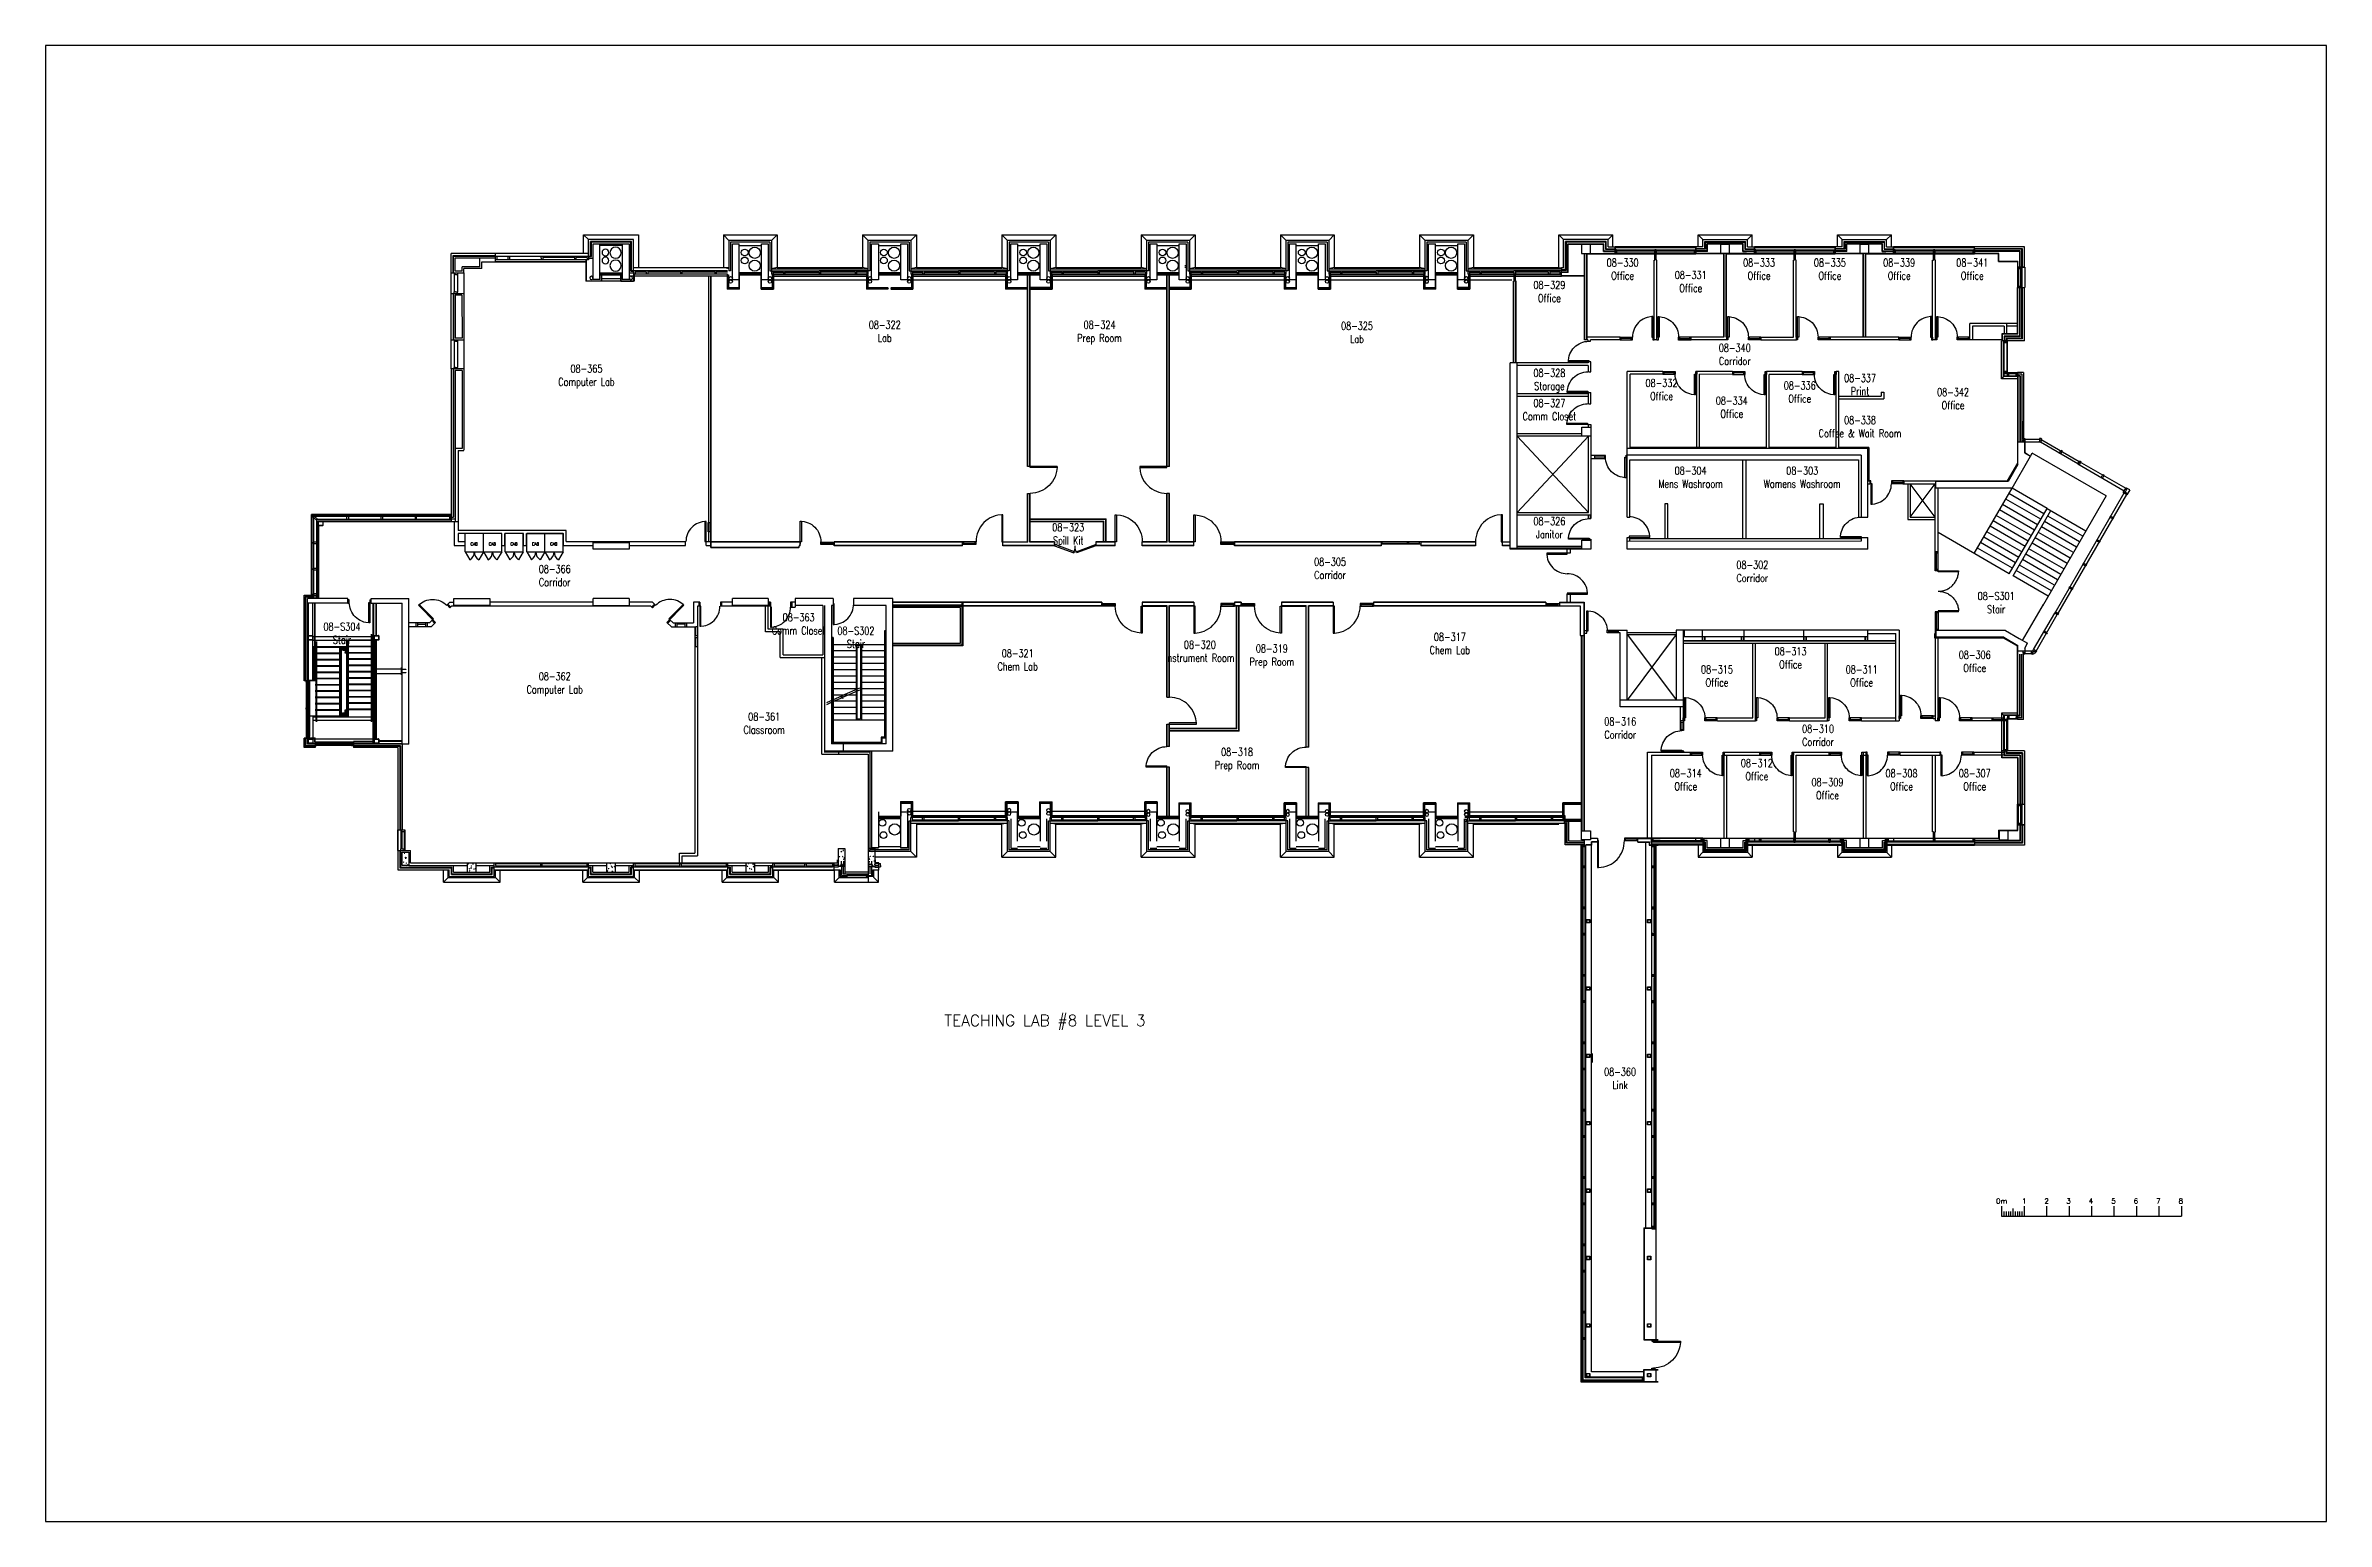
# Model space of a CAD drawing. Extents: x 11182 to 734459, y -1391328 to 152085.
# Drawn here: x 375129 to 476670, y -868101 to -802398 of the extents above; entities that cross this region are included whole.
import ezdxf
from ezdxf.enums import TextEntityAlignment as Align

# ---------------------------------------------------------------- set-up
doc = ezdxf.new("R2010")
doc.units = 0
doc.header["$LTSCALE"] = 500
doc.header["$MEASUREMENT"] = 0
doc.layers.get('0').update_dxf_attribs({"linetype": 'CONTINUOUS'})
doc.layers.add('0_Defpoints', color=106, linetype='CONTINUOUS', plot=False)
for name, color, linetype in [('0_room_data', 7, 'CONTINUOUS'), ('0_text', 7, 'CONTINUOUS'), ('1_Wall_Exist', 251, 'CONTINUOUS'), ('3_Text', 7, 'CONTINUOUS')]:
    doc.layers.add(name, color=color, linetype=linetype)
doc.styles.add('1_200', font='simplex.shx', dxfattribs={"width": 0.75, "height": 460})
doc.styles.add('imperial_Dims', font='simplex.shx', dxfattribs={"width": 0.75})
doc.styles.get("Standard").update_dxf_attribs({"font": 'ROMANS', "height": 200})

msp = doc.modelspace()

# ---------------------------------------------------------------- texts
at = {"layer": '0_text', "color": 2, "style": 'imperial_Dims', "width": 0.75}
for p in [(394202, -824588), (395015, -824588), (395977, -824588), (396939, -824588), (397752, -824588)]:
    msp.add_text('CAB', height=137.2, dxfattribs=at).set_placement(p, align=Align.MIDDLE_CENTER)
at = {"layer": '0_text'}
msp.add_text('TEACHING LAB #8 LEVEL 3', height=500, rotation=0, dxfattribs=at).set_placement((415143, -846051))
for s, p in [('0m', (462213, -853838)), ('1', (463213, -853838)), ('2', (464213, -853838)), ('3', (465190, -853838)), ('4', (466190, -853838)), ('5', (467190, -853838)), ('6', (468190, -853838)), ('7', (469190, -853838)), ('8', (470190, -853838))]:
    msp.add_text(s, height=231, rotation=0, dxfattribs=at).set_placement(p, align=Align.MIDDLE_CENTER)

# ---------------------------------------------------------------- blocks, each defined once
blk = doc.blocks.new('Y_DOR1_0')
at = {"color": 0, "linetype": 'Continuous'}
for p, q in [((0, 457), (914, 457)), ((0, 406), (0, 457)), ((914, 406), (0, 406)), ((806, 26), (760, -51)), ((845, 107), (806, 26)), ((875, 192), (845, 107)), ((897, 279), (875, 192)), ((914, 406), (897, 279)), ((914, 457), (914, 406)), ((89, -452), (0, -457)), ((178, -439), (89, -452)), ((265, -417), (178, -439)), ((350, -387), (265, -417)), ((431, -349), (350, -387)), ((508, -303), (431, -349)), ((580, -249), (508, -303)), ((647, -189), (580, -249)), ((707, -122), (647, -189)), ((760, -51), (707, -122))]:
    blk.add_line(p, q, dxfattribs=at)
blk = doc.blocks.new('room_data')
at = {"layer": '3_Text', "style": '1_200', "width": 0.75}
for tag, p in [('ROOMNUM', (0, 0)), ('ROOMUSE', (0, -575))]:
    blk.add_attdef(tag, text='', height=345, dxfattribs=at).set_placement(p, align=Align.MIDDLE_CENTER)
blk = doc.blocks.new('WIN-MULLION')
at = {"color": 0, "linetype": 'Continuous'}
for p, q in [((0, 63.3), (0, 0)), ((96.2, 63.3), (0, 63.3)), ((0, 0), (96.2, 0)), ((2.5, 60.8), (88.6, 60.8)), ((2.5, 55.7), (2.5, 60.8)), ((5, 55.7), (2.5, 55.7)), ((2.5, 50.7), (5, 50.7)), ((2.5, 15.2), (2.5, 50.7)), ((5, 15.2), (2.5, 15.2)), ((2.5, 10.1), (5, 10.1)), ((2.5, 2.5), (2.5, 10.1)), ((88.6, 2.5), (2.5, 2.5)), ((5, 50.7), (5, 55.7)), ((5, 10.1), (5, 15.2)), ((88.6, 65.9), (101.3, 68.4)), ((88.6, 65.9), (88.6, 65.9)), ((91.2, 65.9), (88.6, 65.9)), ((88.6, 60.8), (88.6, 55.7)), ((88.6, 55.7), (91.2, 55.7)), ((88.6, 40.5), (88.6, 38)), ((91.2, 40.5), (88.6, 40.5)), ((88.6, 38), (93.7, 38)), ((88.6, 27.9), (88.6, 25.3)), ((93.7, 27.9), (88.6, 27.9)), ((88.6, 25.3), (91.2, 25.3)), ((88.6, 10.1), (88.6, 2.5)), ((91.2, 10.1), (88.6, 10.1)), ((91.2, 63.3), (93.7, 63.3)), ((91.2, 58.3), (91.2, 63.3)), ((93.7, 58.3), (91.2, 58.3)), ((91.2, 55.7), (91.2, 40.5)), ((91.2, 25.3), (91.2, 10.1)), ((91.2, 7.6), (93.7, 7.6)), ((91.2, 2.5), (91.2, 7.6)), ((91.2, 5.1), (93.7, 2.5)), ((91.2, 5.1), (91.2, 5.1)), ((96.2, 5.1), (91.2, 5.1)), ((93.7, 2.5), (91.2, 2.5)), ((93.7, 63.3), (93.7, 60.8)), ((93.7, 60.8), (96.2, 60.8)), ((93.7, 58.3), (93.7, 58.3)), ((96.2, 58.3), (93.7, 58.3)), ((93.7, 38), (93.7, 27.9)), ((93.7, 10.1), (96.2, 5.1)), ((96.2, 10.1), (93.7, 10.1)), ((93.7, 7.6), (96.2, 7.6)), ((93.7, 7.6), (93.7, 7.6)), ((93.7, 5.1), (93.7, 2.5)), ((96.2, 5.1), (93.7, 5.1)), ((93.7, 5.1), (93.7, 5.1)), ((93.7, 2.5), (93.7, 5.1)), ((96.2, 60.8), (96.2, 63.3)), ((96.2, 40.5), (96.2, 58.3)), ((101.3, 53.2), (96.2, 53.2)), ((96.2, 40.5), (96.2, 40.5)), ((96.2, 40.5), (96.2, 40.5)), ((126.6, 40.5), (96.2, 40.5)), ((96.2, 38), (96.2, 27.9)), ((98.8, 38), (96.2, 38)), ((96.2, 27.9), (98.8, 27.9)), ((96.2, 25.3), (126.6, 25.3)), ((96.2, 25.3), (96.2, 25.3)), ((96.2, 25.3), (96.2, 25.3)), ((96.2, 7.6), (96.2, 25.3)), ((96.2, 25.3), (96.2, 22.8)), ((96.2, 25.3), (96.2, 25.3)), ((96.2, 22.8), (96.2, 25.3)), ((96.2, 5.1), (96.2, 10.1)), ((101.3, 10.1), (96.2, 10.1)), ((96.2, 0), (96.2, 5.1)), ((98.8, 50.7), (126.6, 50.7)), ((98.8, 40.5), (98.8, 50.7)), ((108.9, 40.5), (98.8, 40.5)), ((98.8, 38), (98.8, 38)), ((111.4, 38), (98.8, 38)), ((98.8, 27.9), (111.4, 27.9)), ((98.8, 27.9), (98.8, 27.9)), ((98.8, 22.8), (98.8, 12.6)), ((98.8, 12.6), (126.6, 12.6)), ((101.3, 53.2), (101.3, 73.5)), ((108.9, 53.2), (101.3, 53.2)), ((101.3, 10.1), (101.3, -10.2)), ((108.9, 10.1), (101.3, 10.1)), ((106.4, 32.9), (111.4, 38)), ((111.4, 27.9), (106.4, 32.9)), ((108.9, 73.5), (108.9, 53.2)), ((121.6, 58.3), (108.9, 58.3)), ((108.9, 53.2), (119, 53.2)), ((108.9, 43.1), (108.9, 40.5)), ((116.5, 43.1), (108.9, 43.1)), ((108.9, 32.9), (116.5, 35.5)), ((108.9, 32.9), (108.9, 32.9)), ((116.5, 30.4), (108.9, 32.9)), ((108.9, 20.2), (108.9, 22.8)), ((116.5, 20.2), (108.9, 20.2)), ((108.9, 10.1), (119, 10.1)), ((108.9, -10.2), (108.9, 10.1)), ((121.6, 5), (108.9, 5)), ((116.5, 40.5), (116.5, 43.1)), ((126.6, 40.5), (116.5, 40.5)), ((116.5, 35.5), (126.6, 35.5)), ((126.6, 30.4), (116.5, 30.4)), ((116.5, 22.8), (116.5, 20.2)), ((119, 53.2), (121.6, 73.5)), ((126.6, 53.2), (119, 53.2)), ((119, 10.1), (121.6, -10.2)), ((126.6, 73.5), (126.6, 53.2)), ((139.3, 65.9), (126.6, 68.4)), ((126.6, 53.2), (131.7, 53.2)), ((126.6, 50.7), (126.6, 40.5)), ((126.6, 35.5), (126.6, 40.5)), ((126.6, 40.5), (126.6, 25.3)), ((134.2, 40.5), (126.6, 40.5)), ((126.6, 25.3), (126.6, 30.4)), ((126.6, 25.3), (131.7, 25.3)), ((126.6, -10.2), (126.6, 10.1)), ((139.3, 65.9), (131.7, 63.3)), ((131.7, 63.3), (131.7, 60.8)), ((131.7, 60.8), (134.2, 60.8)), ((131.7, 25.3), (134.2, 40.5)), ((131.7, 5.1), (131.7, 0)), ((134.2, 5.1), (131.7, 5.1)), ((131.7, 0), (139.3, 0)), ((134.2, 63.3), (136.8, 63.3)), ((134.2, 60.8), (134.2, 63.3)), ((134.2, 58.3), (134.2, 7.6)), ((134.2, 58.3), (134.2, 58.3)), ((134.2, 58.3), (134.2, 58.3)), ((136.8, 58.3), (134.2, 58.3)), ((134.2, 55.7), (139.3, 55.7)), ((134.2, 40.5), (134.2, 55.7)), ((136.8, 40.5), (134.2, 40.5)), ((134.2, 25.3), (136.8, 25.3)), ((134.2, 10.1), (134.2, 25.3)), ((139.3, 10.1), (134.2, 10.1)), ((134.2, 7.6), (134.2, 7.6)), ((134.2, 7.6), (136.8, 7.6)), ((134.2, 7.6), (134.2, 7.6)), ((134.2, 2.5), (134.2, 5.1)), ((136.8, 2.5), (134.2, 2.5)), ((136.8, 65.9), (139.3, 65.9)), ((136.8, 63.3), (136.8, 58.3)), ((136.8, 40.5), (136.8, 38)), ((136.8, 25.3), (136.8, 40.5)), ((136.8, 25.3), (136.8, 40.5)), ((141.8, 38), (136.8, 38)), ((136.8, 38), (136.8, 25.3)), ((136.8, 35.5), (141.8, 35.5)), ((136.8, 30.4), (141.8, 30.4)), ((136.8, 27.9), (141.8, 27.9)), ((136.8, 25.3), (136.8, 25.3)), ((136.8, 7.6), (136.8, 2.5)), ((136.8, 0), (139.3, 0)), ((139.3, 65.9), (139.3, 65.9)), ((139.3, 63.3), (139.3, 65.9)), ((139.3, 65.9), (152, 65.9)), ((139.3, 63.3), (139.3, 65.9)), ((139.3, 58.3), (141.8, 58.3)), ((139.3, 55.7), (139.3, 58.3)), ((139.3, 7.6), (139.3, 10.1)), ((141.8, 7.6), (139.3, 7.6)), ((139.3, 0), (139.3, 2.5)), ((139.3, 0), (139.3, 2.5)), ((139.3, 0), (139.3, 0)), ((152, 0), (139.3, 0)), ((146.9, 58.3), (141.8, 63.3)), ((141.8, 63.3), (141.8, 63.3)), ((152, 63.3), (141.8, 63.3)), ((141.8, 58.3), (146.9, 58.3)), ((141.8, 27.9), (141.8, 38)), ((146.9, 7.6), (141.8, 7.6)), ((141.8, 2.5), (146.9, 7.6)), ((141.8, 2.5), (152, 2.5)), ((141.8, 2.5), (141.8, 2.5)), ((146.9, 58.3), (146.9, 58.3)), ((146.9, 7.6), (146.9, 7.6)), ((152, 65.9), (152, 0)), ((152, 2.5), (152, 63.3)), ((88.6, -2.6), (101.3, -5.1)), ((139.3, -2.6), (126.6, -5.1))]:
    blk.add_line(p, q, dxfattribs=at)
at = {"color": 0, "linetype": 'Continuous', "extrusion": (0, 0, -1)}
for centre, radius, start, end in [((-140.6, 3.8), 1.84, 315, 227.29061), ((-140.6, 3.8), 1.84, 315, 227.29061), ((-140.6, 62.1), 1.7, 135, 42.70939), ((-140.6, 62.1), 1.7, 135, 42.70939)]:
    blk.add_arc(centre, radius, start, end, dxfattribs=at)
blk = doc.blocks.new('1200-DOOR')
at = {"color": 0, "linetype": 'Continuous'}
for p, q in [((0, 457.2), (1200.3, 457.2)), ((0, 400.5), (0, 457.2)), ((1200.3, 400.5), (0, 400.5)), ((1148.2, 108.7), (1108.5, -2.2)), ((1176.8, 222.8), (1148.2, 108.7)), ((1200.3, 400.5), (1176.8, 222.8)), ((1200.3, 457.2), (1200.3, 400.5)), ((117.2, -736.5), (0, -742.8)), ((233.9, -719.3), (117.2, -736.5)), ((348, -690.7), (233.9, -719.3)), ((458.9, -651.2), (348, -690.7)), ((565.7, -600.6), (458.9, -651.2)), ((666.8, -540.1), (565.7, -600.6)), ((761.1, -470.3), (666.8, -540.1)), ((848.6, -391.1), (761.1, -470.3)), ((927.8, -303.6), (848.6, -391.1)), ((997.6, -209.3), (927.8, -303.6)), ((1058.1, -109.1), (997.6, -209.3)), ((1108.5, -2.2), (1058.1, -109.1))]:
    blk.add_line(p, q, dxfattribs=at)

# ---------------------------------------------------------------- linework, layer by layer
for p, q in [((462213, -854063), (462213, -854508)), ((462213, -854508), (470213, -854508)), ((462313, -854309), (462313, -854508)), ((462413, -854309), (462413, -854508)), ((462513, -854309), (462513, -854508)), ((462613, -854309), (462613, -854508)), ((462713, -854176), (462713, -854508)), ((462813, -854309), (462813, -854508)), ((462913, -854309), (462913, -854508)), ((463013, -854309), (463013, -854508)), ((463113, -854309), (463113, -854508)), ((463213, -854063), (463213, -854508)), ((464213, -854063), (464213, -854508)), ((465213, -854063), (465213, -854508)), ((466213, -854063), (466213, -854508)), ((467213, -854063), (467213, -854508)), ((468213, -854063), (468213, -854508)), ((469213, -854063), (469213, -854508)), ((470213, -854063), (470213, -854508))]:
    msp.add_line(p, q)
at = {"layer": '0_Defpoints'}
msp.add_lwpolyline([(375129, -802398), (375129, -868101), (476670, -868101), (476670, -802398)], close=True, dxfattribs=at)
at = {"layer": '1_Wall_Exist'}
for p, q in [((399082, -810818), (401522, -810818)), ((399082, -811640), (399082, -810818)), ((399082, -810818), (399302, -811028)), ((399302, -811787), (399302, -811028)), ((401302, -811028), (399302, -811028)), ((399392, -811766), (399392, -811118)), ((401212, -811118), (399392, -811118)), ((401177, -811143), (399427, -811143)), ((399427, -811791), (399427, -811143)), ((399502, -811218), (401102, -811218)), ((399502, -812818), (399502, -811218)), ((399802, -812818), (399802, -811218)), ((400802, -811293), (399802, -811293)), ((400802, -811218), (400802, -812818)), ((401102, -811218), (401102, -812818)), ((401177, -812433), (401177, -811143)), ((401212, -812408), (401212, -811118)), ((401302, -812427), (401302, -811028)), ((401522, -810818), (401522, -812280)), ((405302, -810819), (407702, -810819)), ((405302, -810819), (405302, -812281)), ((405552, -811069), (405302, -810819)), ((407452, -811069), (405552, -811069)), ((405552, -811069), (405552, -812428)), ((407377, -811144), (405627, -811144)), ((405627, -811144), (405627, -812428)), ((405702, -812819), (405702, -811219)), ((405702, -811219), (406002, -811219)), ((406002, -813216), (406002, -811219)), ((406002, -811294), (407002, -811294)), ((407002, -811219), (407302, -811219)), ((407002, -813216), (407002, -811219)), ((407302, -811219), (407302, -812819)), ((407377, -811144), (407377, -812428)), ((407702, -810819), (407452, -811069)), ((407452, -811069), (407452, -812580)), ((407702, -810819), (407702, -812281)), ((411502, -810819), (413902, -810819)), ((411502, -810819), (411502, -812281)), ((411752, -811069), (411502, -810819)), ((413652, -811069), (411752, -811069)), ((411752, -812580), (411752, -811069)), ((413577, -811144), (411827, -811144)), ((411827, -811144), (411827, -812428)), ((411902, -812819), (411902, -811219)), ((411902, -811219), (412202, -811219)), ((412202, -811219), (412202, -812819)), ((412202, -811294), (413202, -811294)), ((413202, -812819), (413202, -811219)), ((413202, -811219), (413502, -811219)), ((413502, -811219), (413502, -812819)), ((413577, -811144), (413577, -812428)), ((413902, -810819), (413652, -811069)), ((413652, -811069), (413652, -812580)), ((413902, -810819), (413902, -812281)), ((417702, -810819), (420102, -810819)), ((417702, -810819), (417702, -812281)), ((417952, -811069), (417702, -810819)), ((419852, -811069), (417952, -811069)), ((417952, -812580), (417952, -811069)), ((419777, -811144), (418027, -811144)), ((418027, -811144), (418027, -812428)), ((418102, -812819), (418102, -811219)), ((418102, -811219), (418402, -811219)), ((418402, -811219), (418402, -812819)), ((418402, -811294), (419402, -811294)), ((419402, -812819), (419402, -811219)), ((419402, -811219), (419702, -811219)), ((419702, -811219), (419702, -812819)), ((419777, -811144), (419777, -812428)), ((420102, -810819), (419852, -811069)), ((419852, -811069), (419852, -812580)), ((420102, -810819), (420102, -812281)), ((423902, -810819), (426302, -810819)), ((423902, -810819), (423902, -812281)), ((424152, -811069), (423902, -810819)), ((426052, -811069), (424152, -811069)), ((424152, -812580), (424152, -811069)), ((425977, -811144), (424227, -811144)), ((424227, -811144), (424227, -812428)), ((424302, -812819), (424302, -811219)), ((424302, -811219), (424602, -811219)), ((424602, -811219), (424602, -812819)), ((424602, -811294), (425602, -811294)), ((425602, -812819), (425602, -811219)), ((425602, -811219), (425902, -811219)), ((425902, -811219), (425902, -812819)), ((425977, -811144), (425977, -812428)), ((426302, -810819), (426052, -811069)), ((426052, -811069), (426052, -812580)), ((426302, -810819), (426302, -812281)), ((430102, -810819), (432502, -810819)), ((430102, -810819), (430102, -812281)), ((430352, -811069), (430102, -810819)), ((432252, -811069), (430352, -811069)), ((430352, -812580), (430352, -811069)), ((432177, -811144), (430427, -811144)), ((430427, -811144), (430427, -812428)), ((430502, -812819), (430502, -811219)), ((430502, -811219), (430802, -811219)), ((430802, -813216), (430802, -811219)), ((430802, -811294), (431802, -811294)), ((431802, -811219), (432102, -811219)), ((431802, -813216), (431802, -811219)), ((432102, -811219), (432102, -812819)), ((432177, -811144), (432177, -812428)), ((432502, -810819), (432252, -811069)), ((432252, -811069), (432252, -812580)), ((432502, -810819), (432502, -812281)), ((436302, -810819), (436302, -812281)), ((436552, -811069), (436302, -810819)), ((436302, -810819), (438702, -810819)), ((438452, -811069), (436552, -811069)), ((436552, -812580), (436552, -811069)), ((438377, -811144), (436627, -811144)), ((436627, -811144), (436627, -812428)), ((436702, -812819), (436702, -811219)), ((436702, -811219), (437002, -811219)), ((437002, -813216), (437002, -811219)), ((437002, -811294), (438002, -811294)), ((438002, -811219), (438302, -811219)), ((438002, -813216), (438002, -811219)), ((438302, -811219), (438302, -812819)), ((438377, -811144), (438377, -812428)), ((438702, -810819), (438452, -811069)), ((438452, -811069), (438452, -812580)), ((438702, -810819), (438702, -812281)), ((442502, -812281), (442502, -810819)), ((442502, -810819), (444902, -810819)), ((442502, -810819), (442712, -811029)), ((442712, -812293), (442712, -811029)), ((444692, -811029), (442712, -811029)), ((444602, -811119), (442802, -811119)), ((442802, -812383), (442802, -811119)), ((444577, -811144), (442827, -811144)), ((442827, -811144), (442827, -812408)), ((442902, -812483), (442902, -811219)), ((442902, -811219), (444502, -811219)), ((442918, -812499), (442918, -811235)), ((442918, -811235), (444486, -811235)), ((443502, -811247), (443502, -811647)), ((443902, -811247), (443502, -811247)), ((443902, -811647), (443902, -811247)), ((444486, -811557), (444486, -811235)), ((444502, -811541), (444502, -811219)), ((444577, -811144), (444577, -811466)), ((444602, -811441), (444602, -811119)), ((444902, -810819), (444692, -811029)), ((444692, -811351), (444692, -811029)), ((444902, -811344), (444902, -810819)), ((448702, -810819), (451102, -810819)), ((448702, -811344), (448702, -810819)), ((448702, -810819), (448912, -811029)), ((448912, -811029), (450892, -811029)), ((448912, -811351), (448912, -811029)), ((449002, -811119), (450802, -811119)), ((449002, -811441), (449002, -811119)), ((449027, -811144), (450777, -811144)), ((449027, -811144), (449027, -811466)), ((449102, -811541), (449102, -811219)), ((450702, -811219), (449102, -811219)), ((449118, -811557), (449118, -811235)), ((450686, -811235), (449118, -811235)), ((450102, -811247), (449702, -811247)), ((449702, -811247), (449702, -811647)), ((450102, -811647), (450102, -811247)), ((450686, -811557), (450686, -811235)), ((450702, -811541), (450702, -811219)), ((450777, -811144), (450777, -811466)), ((450802, -811441), (450802, -811119)), ((451102, -810819), (450892, -811029)), ((450892, -811351), (450892, -811029)), ((451102, -811344), (451102, -810819)), ((454902, -810819), (457302, -810819)), ((454902, -811344), (454902, -810819)), ((454902, -810819), (455112, -811029)), ((455112, -811029), (457092, -811029)), ((455112, -811351), (455112, -811029)), ((455202, -811119), (457002, -811119)), ((455202, -811441), (455202, -811119)), ((455227, -811144), (456977, -811144)), ((455227, -811144), (455227, -811466)), ((455302, -811541), (455302, -811219)), ((456902, -811219), (455302, -811219)), ((455318, -811557), (455318, -811235)), ((456886, -811235), (455318, -811235)), ((456302, -811247), (455902, -811247)), ((455902, -811247), (455902, -811647)), ((456302, -811647), (456302, -811247)), ((456886, -811557), (456886, -811235)), ((456902, -811541), (456902, -811219)), ((456977, -811144), (456977, -811466)), ((457002, -811441), (457002, -811119)), ((457302, -810819), (457092, -811029)), ((457092, -811351), (457092, -811029)), ((457302, -811344), (457302, -810819)), ((399302, -811650), (393177, -811650)), ((393177, -812517), (393177, -811650)), ((393267, -812517), (393267, -811740)), ((393267, -811740), (395152, -811740)), ((393292, -812517), (393292, -811765)), ((393292, -811765), (395152, -811765)), ((393367, -812440), (393367, -811840)), ((393367, -811840), (395152, -811840)), ((394467, -812240), (393667, -812240)), ((393667, -812440), (393667, -812240)), ((393744, -812517), (393744, -812317)), ((394544, -812317), (393744, -812317)), ((394467, -812240), (394467, -811840)), ((394544, -812018), (399178, -812018)), ((394544, -812317), (394544, -812018)), ((395152, -812024), (395152, -811640)), ((395152, -811640), (399302, -811640)), ((399236, -811787), (395152, -811787)), ((399302, -811939), (395152, -811939)), ((399178, -812024), (395152, -812024)), ((395218, -811787), (395218, -811939)), ((395718, -811939), (395718, -811787)), ((395784, -811787), (395784, -811939)), ((397194, -811851), (397194, -811787)), ((397196, -811851), (397194, -811851)), ((397196, -811851), (397196, -811939)), ((397260, -811787), (397260, -811939)), ((398671, -811813), (397260, -811813)), ((398671, -811838), (397260, -811838)), ((398668, -811813), (398671, -811800)), ((398671, -811851), (398668, -811838)), ((398671, -811851), (398671, -811787)), ((398673, -811851), (398671, -811851)), ((398673, -811851), (398673, -811939)), ((398736, -811787), (398736, -811939)), ((399236, -811813), (398736, -811813)), ((399236, -811838), (398736, -811838)), ((399178, -811939), (399178, -812891)), ((399191, -811939), (399191, -812878)), ((399234, -811813), (399236, -811800)), ((399236, -811851), (399234, -811838)), ((399236, -811851), (399236, -811787)), ((399302, -811787), (399236, -811787)), ((399239, -811851), (399236, -811851)), ((399239, -811851), (399239, -811939)), ((399302, -811766), (399392, -811766)), ((399302, -811787), (399302, -811939)), ((399302, -811791), (399427, -811791)), ((399302, -811866), (399502, -811866)), ((401303, -812280), (405553, -812280)), ((405552, -812331), (405302, -812281)), ((407702, -812281), (407452, -812331)), ((407702, -812281), (411502, -812281)), ((411752, -812331), (411502, -812281)), ((413902, -812281), (413652, -812331)), ((413902, -812281), (417702, -812281)), ((417952, -812331), (417702, -812281)), ((420102, -812281), (419852, -812331)), ((420102, -812281), (423902, -812281)), ((424152, -812331), (423902, -812281)), ((425842, -812187), (425892, -812187)), ((425842, -812262), (425892, -812262)), ((426302, -812281), (426052, -812331)), ((426302, -812281), (430102, -812281)), ((430352, -812331), (430102, -812281)), ((432502, -812281), (432252, -812331)), ((432502, -812281), (436302, -812281)), ((436552, -812331), (436302, -812281)), ((438702, -812281), (438452, -812331)), ((438702, -812281), (442502, -812281)), ((442502, -812281), (442712, -812293)), ((442612, -812293), (442612, -812383)), ((442712, -812293), (442612, -812293)), ((443502, -811647), (444652, -811647)), ((443643, -815504), (443643, -811647)), ((443656, -815504), (443656, -811647)), ((443748, -815504), (443748, -811647)), ((443761, -815504), (443761, -811647)), ((443761, -811649), (445002, -811649)), ((443761, -811665), (445002, -811665)), ((444486, -811557), (445002, -811557)), ((444502, -811541), (445002, -811541)), ((444577, -811466), (445002, -811466)), ((444602, -811441), (445002, -811441)), ((444692, -811351), (445002, -811351)), ((445002, -811341), (445002, -811441)), ((445002, -811341), (448602, -811341)), ((445002, -811665), (445002, -811341)), ((445002, -811391), (448602, -811391)), ((445002, -811665), (445002, -811466)), ((445002, -811506), (445002, -811486)), ((445068, -811486), (445002, -811486)), ((445002, -811498), (445005, -811498)), ((445007, -811506), (445002, -811506)), ((445002, -811541), (445028, -811541)), ((445002, -811638), (445002, -811541)), ((445066, -811638), (445002, -811638)), ((445002, -811665), (448602, -811665)), ((445005, -811496), (445005, -811486)), ((445005, -811496), (445010, -811491)), ((445005, -811501), (445005, -811503)), ((445010, -811501), (445005, -811501)), ((445005, -811503), (445007, -811503)), ((445007, -811524), (445005, -811526)), ((445005, -811524), (445007, -811524)), ((445005, -811531), (445005, -811524)), ((445005, -811529), (445010, -811526)), ((445012, -811529), (445005, -811529)), ((445005, -811531), (445007, -811531)), ((445007, -811534), (445005, -811531)), ((445005, -811539), (445007, -811539)), ((445005, -811544), (445005, -811546)), ((445007, -811544), (445005, -811544)), ((445007, -811546), (445005, -811544)), ((445005, -811546), (445010, -811546)), ((445005, -811549), (445005, -811635)), ((445012, -811549), (445005, -811549)), ((445005, -811635), (445012, -811635)), ((445007, -811503), (445007, -811506)), ((445007, -811531), (445007, -811546)), ((445012, -811544), (445007, -811541)), ((445010, -811491), (445010, -811498)), ((445010, -811498), (445012, -811498)), ((445010, -811503), (445010, -811501)), ((445061, -811503), (445010, -811503)), ((445010, -811524), (445023, -811524)), ((445010, -811526), (445010, -811524)), ((445010, -811546), (445010, -811541)), ((445012, -811498), (445012, -811503)), ((445012, -811526), (445012, -811529)), ((445020, -811526), (445012, -811526)), ((445012, -811541), (445012, -811544)), ((445012, -811546), (445012, -811549)), ((445028, -811546), (445012, -811546)), ((445012, -811633), (445017, -811633)), ((445012, -811635), (445012, -811633)), ((445017, -811633), (445017, -811635)), ((445017, -811635), (445053, -811635)), ((445020, -811539), (445020, -811526)), ((445025, -811541), (445020, -811539)), ((445023, -811524), (445023, -811539)), ((445023, -811539), (445025, -811541)), ((445028, -811501), (445043, -811501)), ((445028, -811503), (445028, -811501)), ((445028, -811506), (445043, -811503)), ((445028, -811541), (445028, -811506)), ((445053, -811511), (445028, -811511)), ((445028, -811549), (445028, -811546)), ((445030, -811549), (445028, -811549)), ((445030, -811496), (445040, -811496)), ((445030, -811501), (445030, -811496)), ((445030, -811526), (445035, -811531)), ((445030, -811541), (445030, -811526)), ((445040, -811541), (445030, -811541)), ((445030, -811544), (445030, -811549)), ((445040, -811544), (445030, -811544)), ((445033, -811501), (445033, -811496)), ((445033, -811511), (445033, -811521)), ((445033, -811521), (445035, -811529)), ((445035, -811529), (445038, -811521)), ((445035, -811531), (445040, -811526)), ((445038, -811501), (445038, -811496)), ((445038, -811521), (445038, -811511)), ((445040, -811496), (445040, -811501)), ((445040, -811526), (445040, -811541)), ((445040, -811549), (445040, -811544)), ((445043, -811549), (445040, -811549)), ((445043, -811501), (445043, -811541)), ((445043, -811521), (445045, -811521)), ((445045, -811529), (445043, -811529)), ((445043, -811539), (445053, -811539)), ((445043, -811541), (445061, -811541)), ((445043, -811546), (445043, -811549)), ((445058, -811546), (445043, -811546)), ((445045, -811521), (445045, -811529)), ((445053, -811539), (445053, -811511)), ((445053, -811633), (445058, -811633)), ((445053, -811635), (445053, -811633)), ((445055, -811506), (445055, -811541)), ((445076, -811511), (445055, -811511)), ((445055, -811519), (445076, -811516)), ((445076, -811529), (445055, -811529)), ((445055, -811536), (445076, -811536)), ((445058, -811498), (445061, -811498)), ((445058, -811503), (445058, -811498)), ((445058, -811549), (445058, -811546)), ((445063, -811549), (445058, -811549)), ((445058, -811633), (445058, -811635)), ((445058, -811635), (445063, -811635)), ((445061, -811491), (445066, -811496)), ((445061, -811498), (445061, -811491)), ((445061, -811501), (445061, -811503)), ((445066, -811501), (445061, -811501)), ((445061, -811516), (445061, -811529)), ((445061, -811541), (445061, -811546)), ((445061, -811546), (445066, -811546)), ((445063, -811503), (445066, -811503)), ((445063, -811506), (445063, -811503)), ((445066, -811506), (445063, -811506)), ((445063, -811536), (446763, -811536)), ((445063, -811541), (445066, -811541)), ((445063, -811544), (445063, -811541)), ((445066, -811544), (445063, -811544)), ((445063, -811635), (445063, -811549)), ((445066, -811486), (445066, -811496)), ((445068, -811498), (445066, -811506)), ((445066, -811498), (445068, -811498)), ((445066, -811503), (445066, -811501)), ((445066, -811541), (445066, -811638)), ((448539, -811638), (445066, -811638)), ((445068, -811486), (448536, -811486)), ((445068, -811501), (445068, -811486)), ((445068, -811498), (445071, -811511)), ((445068, -811549), (445071, -811536)), ((445068, -811546), (445068, -811549)), ((446767, -811511), (445076, -811511)), ((446741, -815377), (446741, -811944)), ((446741, -811944), (446772, -811944)), ((446763, -811511), (446783, -811511)), ((446783, -811519), (446763, -811516)), ((446763, -811529), (446783, -811529)), ((446783, -811536), (446763, -811536)), ((446771, -811498), (446768, -811511)), ((446771, -811549), (446768, -811536)), ((446769, -811577), (446834, -811577)), ((446771, -811506), (446771, -811486)), ((446837, -811486), (446771, -811486)), ((446771, -811498), (446773, -811498)), ((446776, -811506), (446771, -811506)), ((446771, -811541), (446796, -811541)), ((446771, -811638), (446771, -811541)), ((446834, -811638), (446771, -811638)), ((446772, -811944), (446772, -811639)), ((446773, -811496), (446773, -811486)), ((446773, -811496), (446778, -811491)), ((446773, -811501), (446773, -811503)), ((446778, -811501), (446773, -811501)), ((446773, -811503), (446776, -811503)), ((446773, -811539), (446776, -811539)), ((446773, -811544), (446773, -811546)), ((446776, -811544), (446773, -811544)), ((446776, -811546), (446773, -811544)), ((446773, -811546), (446778, -811546)), ((446773, -811549), (446773, -811635)), ((446781, -811549), (446773, -811549)), ((446773, -811635), (446781, -811635)), ((446776, -811503), (446776, -811506)), ((446776, -811539), (446776, -811546)), ((446781, -811544), (446776, -811541)), ((446778, -811491), (446778, -811498)), ((446778, -811498), (446781, -811498)), ((446778, -811503), (446778, -811501)), ((446829, -811503), (446778, -811503)), ((446778, -811516), (446778, -811529)), ((446778, -811546), (446778, -811541)), ((446781, -811498), (446781, -811503)), ((446781, -811541), (446781, -811544)), ((446781, -811546), (446781, -811549)), ((446796, -811546), (446781, -811546)), ((446781, -811633), (446786, -811633)), ((446781, -811635), (446781, -811633)), ((446786, -811511), (446821, -811511)), ((446786, -811539), (446786, -811511)), ((446796, -811539), (446786, -811539)), ((446786, -811633), (446786, -811635)), ((446786, -811635), (446821, -811635)), ((446793, -811541), (446788, -811539)), ((446791, -811539), (446793, -811541)), ((446793, -811521), (446793, -811529)), ((446796, -811521), (446793, -811521)), ((446793, -811529), (446796, -811529)), ((446796, -811501), (446811, -811501)), ((446796, -811503), (446796, -811501)), ((446796, -811506), (446811, -811503)), ((446796, -811541), (446796, -811506)), ((446796, -811511), (446796, -811521)), ((446796, -811529), (446796, -811539)), ((446796, -811549), (446796, -811546)), ((446799, -811549), (446796, -811549)), ((446799, -811496), (446809, -811496)), ((446799, -811501), (446799, -811496)), ((446799, -811526), (446804, -811531)), ((446799, -811541), (446799, -811526)), ((446809, -811541), (446799, -811541)), ((446799, -811544), (446799, -811549)), ((446809, -811544), (446799, -811544)), ((446801, -811501), (446801, -811496)), ((446801, -811511), (446801, -811521)), ((446801, -811521), (446804, -811529)), ((446802, -811487), (446802, -811637)), ((446804, -811529), (446806, -811521)), ((446804, -811531), (446809, -811526)), ((446806, -811501), (446806, -811496)), ((446806, -811521), (446806, -811511)), ((446809, -811496), (446809, -811501)), ((446809, -811526), (446809, -811541)), ((446809, -811549), (446809, -811544)), ((446811, -811549), (446809, -811549)), ((446811, -811501), (446811, -811541)), ((446811, -811521), (446814, -811521)), ((446814, -811529), (446811, -811529)), ((446811, -811539), (446821, -811539)), ((446811, -811541), (446829, -811541)), ((446811, -811546), (446811, -811549)), ((446826, -811546), (446811, -811546)), ((446814, -811521), (446814, -811529)), ((446821, -811539), (446821, -811511)), ((446821, -811633), (446826, -811633)), ((446821, -811635), (446821, -811633)), ((446824, -811506), (446824, -811541)), ((446844, -811511), (446824, -811511)), ((446824, -811519), (446844, -811516)), ((446844, -811529), (446824, -811529)), ((446824, -811536), (446844, -811536)), ((446826, -811498), (446829, -811498)), ((446826, -811503), (446826, -811498)), ((446826, -811549), (446826, -811546)), ((446831, -811549), (446826, -811549)), ((446826, -811633), (446826, -811635)), ((446826, -811635), (446831, -811635)), ((446829, -811491), (446834, -811496)), ((446829, -811498), (446829, -811491)), ((446829, -811501), (446829, -811503)), ((446834, -811501), (446829, -811501)), ((446829, -811516), (446829, -811529)), ((446829, -811541), (446829, -811546)), ((446829, -811546), (446834, -811546)), ((446831, -811503), (446834, -811503)), ((446831, -811506), (446831, -811503)), ((446834, -811506), (446831, -811506)), ((446831, -811536), (448534, -811536)), ((446831, -811541), (446834, -811541)), ((446831, -811544), (446831, -811541)), ((446834, -811544), (446831, -811544)), ((446831, -811635), (446831, -811549)), ((446834, -811486), (446834, -811496)), ((446837, -811498), (446834, -811506)), ((446834, -811498), (446837, -811498)), ((446834, -811503), (446834, -811501)), ((446834, -811541), (446834, -811638)), ((446834, -811944), (446834, -811639)), ((446868, -811944), (446834, -811944)), ((446837, -811501), (446837, -811486)), ((446837, -811498), (446839, -811511)), ((446837, -811549), (446839, -811536)), ((446837, -811546), (446837, -811549)), ((448539, -811511), (446844, -811511)), ((446868, -815379), (446868, -811944)), ((448529, -811511), (448549, -811511)), ((448549, -811519), (448529, -811516)), ((448529, -811529), (448549, -811529)), ((448549, -811536), (448529, -811536)), ((448536, -811498), (448534, -811511)), ((448536, -811549), (448534, -811536)), ((448536, -811501), (448536, -811486)), ((448536, -811486), (448602, -811486)), ((448536, -811498), (448539, -811506)), ((448539, -811498), (448536, -811498)), ((448536, -811546), (448536, -811549)), ((448539, -811486), (448539, -811496)), ((448544, -811491), (448539, -811496)), ((448539, -811501), (448544, -811501)), ((448539, -811503), (448539, -811501)), ((448541, -811503), (448539, -811503)), ((448539, -811506), (448541, -811506)), ((448539, -811541), (448539, -811638)), ((448541, -811541), (448539, -811541)), ((448539, -811544), (448541, -811544)), ((448544, -811546), (448539, -811546)), ((448539, -811638), (448602, -811638)), ((448541, -811506), (448541, -811503)), ((448541, -811544), (448541, -811541)), ((448541, -811549), (448547, -811549)), ((448541, -811635), (448541, -811549)), ((448547, -811635), (448541, -811635)), ((448544, -811498), (448544, -811491)), ((448547, -811498), (448544, -811498)), ((448544, -811501), (448544, -811503)), ((448544, -811503), (448595, -811503)), ((448544, -811516), (448544, -811529)), ((448544, -811541), (448544, -811546)), ((448562, -811541), (448544, -811541)), ((448547, -811503), (448547, -811498)), ((448547, -811546), (448562, -811546)), ((448547, -811549), (448547, -811546)), ((448547, -811633), (448547, -811635)), ((448552, -811633), (448547, -811633)), ((448549, -811506), (448549, -811541)), ((448552, -811511), (448577, -811511)), ((448552, -811539), (448552, -811511)), ((448562, -811539), (448552, -811539)), ((448552, -811635), (448552, -811633)), ((448587, -811635), (448552, -811635)), ((448559, -811521), (448559, -811529)), ((448562, -811521), (448559, -811521)), ((448559, -811529), (448562, -811529)), ((448577, -811501), (448562, -811501)), ((448562, -811501), (448562, -811541)), ((448577, -811506), (448562, -811503)), ((448562, -811546), (448562, -811549)), ((448562, -811549), (448564, -811549)), ((448564, -811496), (448564, -811501)), ((448574, -811496), (448564, -811496)), ((448569, -811531), (448564, -811526)), ((448564, -811526), (448564, -811541)), ((448564, -811541), (448574, -811541)), ((448564, -811544), (448574, -811544)), ((448564, -811549), (448564, -811544)), ((448567, -811501), (448567, -811496)), ((448567, -811521), (448567, -811511)), ((448569, -811529), (448567, -811521)), ((448572, -811521), (448569, -811529)), ((448574, -811526), (448569, -811531)), ((448572, -811501), (448572, -811496)), ((448572, -811511), (448572, -811521)), ((448574, -811501), (448574, -811496)), ((448574, -811541), (448574, -811526)), ((448574, -811544), (448574, -811549)), ((448574, -811549), (448577, -811549)), ((448577, -811503), (448577, -811501)), ((448577, -811541), (448577, -811506)), ((448602, -811541), (448577, -811541)), ((448577, -811546), (448592, -811546)), ((448577, -811549), (448577, -811546)), ((448579, -811541), (448585, -811539)), ((448582, -811539), (448579, -811541)), ((448582, -811524), (448582, -811539)), ((448595, -811524), (448582, -811524)), ((448585, -811526), (448592, -811526)), ((448585, -811539), (448585, -811526)), ((448587, -811633), (448587, -811635)), ((448592, -811633), (448587, -811633)), ((448592, -811498), (448592, -811503)), ((448595, -811498), (448592, -811498)), ((448592, -811526), (448592, -811529)), ((448592, -811529), (448600, -811529)), ((448592, -811544), (448597, -811541)), ((448592, -811541), (448592, -811544)), ((448592, -811546), (448592, -811549)), ((448592, -811549), (448600, -811549)), ((448592, -811635), (448592, -811633)), ((448600, -811635), (448592, -811635)), ((448595, -811491), (448595, -811498)), ((448600, -811496), (448595, -811491)), ((448595, -811501), (448600, -811501)), ((448595, -811503), (448595, -811501)), ((448595, -811526), (448595, -811524)), ((448600, -811529), (448595, -811526)), ((448595, -811546), (448595, -811541)), ((448600, -811546), (448595, -811546)), ((448597, -811503), (448597, -811506)), ((448600, -811503), (448597, -811503)), ((448597, -811506), (448602, -811506)), ((448597, -811524), (448600, -811526)), ((448600, -811524), (448597, -811524)), ((448597, -811531), (448597, -811546)), ((448600, -811531), (448597, -811531)), ((448597, -811534), (448600, -811531)), ((448600, -811539), (448597, -811539)), ((448600, -811544), (448597, -811544)), ((448597, -811546), (448600, -811544)), ((448600, -811496), (448600, -811486)), ((448602, -811498), (448600, -811498)), ((448600, -811501), (448600, -811503)), ((448600, -811531), (448600, -811524)), ((448600, -811544), (448600, -811546)), ((448600, -811549), (448600, -811635)), ((448602, -811341), (448602, -811441)), ((448602, -811665), (448602, -811341)), ((448912, -811351), (448602, -811351)), ((449002, -811441), (448602, -811441)), ((449027, -811466), (448602, -811466)), ((448602, -811665), (448602, -811466)), ((448602, -811506), (448602, -811486)), ((449102, -811541), (448602, -811541)), ((448602, -811638), (448602, -811541)), ((449843, -811649), (448602, -811649)), ((449843, -811665), (448602, -811665)), ((449118, -811557), (448618, -811557)), ((450852, -811647), (448952, -811647)), ((449843, -815377), (449843, -811647)), ((449856, -815377), (449856, -811647)), ((449948, -815377), (449948, -811647)), ((449961, -815377), (449961, -811647)), ((449961, -811649), (451202, -811649)), ((449961, -811665), (451202, -811665)), ((450686, -811557), (451202, -811557)), ((450702, -811541), (451202, -811541)), ((450777, -811466), (451202, -811466)), ((450802, -811441), (451202, -811441)), ((450892, -811351), (451202, -811351)), ((451202, -811341), (451202, -811441)), ((451202, -811341), (454802, -811341)), ((451202, -811665), (451202, -811341)), ((451202, -811391), (454802, -811391)), ((451202, -811665), (451202, -811466)), ((451202, -811506), (451202, -811486)), ((451268, -811486), (451202, -811486)), ((451202, -811498), (451205, -811498)), ((451207, -811506), (451202, -811506)), ((451202, -811541), (451228, -811541)), ((451202, -811638), (451202, -811541)), ((451266, -811638), (451202, -811638)), ((451202, -811665), (454802, -811665)), ((451205, -811496), (451205, -811486)), ((451205, -811496), (451210, -811491)), ((451205, -811501), (451205, -811503)), ((451210, -811501), (451205, -811501)), ((451205, -811503), (451207, -811503)), ((451207, -811524), (451205, -811526)), ((451205, -811524), (451207, -811524)), ((451205, -811531), (451205, -811524)), ((451205, -811529), (451210, -811526)), ((451212, -811529), (451205, -811529)), ((451205, -811531), (451207, -811531)), ((451207, -811534), (451205, -811531)), ((451205, -811539), (451207, -811539)), ((451205, -811544), (451205, -811546)), ((451205, -811544), (451207, -811544)), ((451207, -811546), (451205, -811544)), ((451205, -811546), (451210, -811546)), ((451205, -811549), (451205, -811635)), ((451212, -811549), (451205, -811549)), ((451205, -811635), (451212, -811635)), ((451207, -811503), (451207, -811506)), ((451207, -811531), (451207, -811546)), ((451212, -811544), (451207, -811541)), ((451210, -811491), (451210, -811498)), ((451210, -811498), (451212, -811498)), ((451210, -811503), (451210, -811501)), ((451261, -811503), (451210, -811503)), ((451210, -811524), (451223, -811524)), ((451210, -811526), (451210, -811524)), ((451210, -811546), (451210, -811541)), ((451212, -811498), (451212, -811503)), ((451212, -811526), (451212, -811529)), ((451220, -811526), (451212, -811526)), ((451212, -811541), (451212, -811544)), ((451212, -811546), (451212, -811549)), ((451228, -811546), (451212, -811546)), ((451212, -811633), (451217, -811633)), ((451212, -811635), (451212, -811633)), ((451217, -811633), (451217, -811635)), ((451217, -811635), (451253, -811635)), ((451220, -811539), (451220, -811526)), ((451225, -811541), (451220, -811539)), ((451223, -811524), (451223, -811539)), ((451223, -811539), (451225, -811541)), ((451228, -811501), (451243, -811501)), ((451228, -811503), (451228, -811501)), ((451228, -811506), (451243, -811503)), ((451228, -811541), (451228, -811506)), ((451253, -811511), (451228, -811511)), ((451228, -811549), (451228, -811546)), ((451230, -811549), (451228, -811549)), ((451230, -811496), (451240, -811496)), ((451230, -811501), (451230, -811496)), ((451230, -811526), (451235, -811531)), ((451230, -811541), (451230, -811526)), ((451240, -811541), (451230, -811541)), ((451230, -811544), (451230, -811549)), ((451240, -811544), (451230, -811544)), ((451233, -811501), (451233, -811496)), ((451233, -811511), (451233, -811521)), ((451233, -811521), (451235, -811529)), ((451235, -811529), (451238, -811521)), ((451235, -811531), (451240, -811526)), ((451238, -811501), (451238, -811496)), ((451238, -811521), (451238, -811511)), ((451240, -811496), (451240, -811501)), ((451240, -811526), (451240, -811541)), ((451240, -811549), (451240, -811544)), ((451243, -811549), (451240, -811549)), ((451243, -811501), (451243, -811541)), ((451243, -811521), (451245, -811521)), ((451245, -811529), (451243, -811529)), ((451243, -811539), (451253, -811539)), ((451243, -811541), (451261, -811541)), ((451243, -811546), (451243, -811549)), ((451258, -811546), (451243, -811546)), ((451245, -811521), (451245, -811529)), ((451253, -811539), (451253, -811511)), ((451253, -811633), (451258, -811633)), ((451253, -811635), (451253, -811633)), ((451255, -811506), (451255, -811541)), ((451276, -811511), (451255, -811511)), ((451255, -811519), (451276, -811516)), ((451276, -811529), (451255, -811529)), ((451255, -811536), (451276, -811536)), ((451258, -811498), (451261, -811498)), ((451258, -811503), (451258, -811498)), ((451258, -811549), (451258, -811546)), ((451263, -811549), (451258, -811549)), ((451258, -811633), (451258, -811635)), ((451258, -811635), (451263, -811635)), ((451261, -811491), (451266, -811496)), ((451261, -811498), (451261, -811491)), ((451261, -811501), (451261, -811503)), ((451266, -811501), (451261, -811501)), ((451261, -811516), (451261, -811529)), ((451261, -811541), (451261, -811546)), ((451261, -811546), (451266, -811546)), ((451263, -811503), (451266, -811503)), ((451263, -811506), (451263, -811503)), ((451266, -811506), (451263, -811506)), ((451263, -811536), (452963, -811536)), ((451263, -811541), (451266, -811541)), ((451263, -811544), (451263, -811541)), ((451266, -811544), (451263, -811544)), ((451263, -811635), (451263, -811549)), ((451266, -811486), (451266, -811496)), ((451268, -811498), (451266, -811506)), ((451266, -811498), (451268, -811498)), ((451266, -811503), (451266, -811501)), ((451266, -811541), (451266, -811638)), ((454739, -811638), (451266, -811638)), ((451268, -811486), (454736, -811486)), ((451268, -811501), (451268, -811486)), ((451268, -811498), (451271, -811511)), ((451268, -811549), (451271, -811536)), ((451268, -811546), (451268, -811549)), ((452967, -811511), (451276, -811511)), ((452941, -815377), (452941, -811949)), ((452941, -811949), (452972, -811949)), ((452963, -811511), (452983, -811511)), ((452983, -811519), (452963, -811516)), ((452963, -811529), (452983, -811529)), ((452983, -811536), (452963, -811536)), ((452971, -811498), (452968, -811511)), ((452971, -811549), (452968, -811536)), ((452969, -811577), (453034, -811577)), ((452971, -811506), (452971, -811486)), ((453037, -811486), (452971, -811486)), ((452971, -811498), (452973, -811498)), ((452976, -811506), (452971, -811506)), ((452971, -811541), (452996, -811541)), ((452971, -811638), (452971, -811541)), ((453034, -811638), (452971, -811638)), ((452972, -811949), (452972, -811644)), ((452973, -811496), (452973, -811486)), ((452973, -811496), (452978, -811491)), ((452973, -811501), (452973, -811503)), ((452978, -811501), (452973, -811501)), ((452973, -811503), (452976, -811503)), ((452973, -811539), (452976, -811539)), ((452973, -811544), (452973, -811546)), ((452976, -811544), (452973, -811544)), ((452976, -811546), (452973, -811544)), ((452973, -811546), (452978, -811546)), ((452973, -811549), (452973, -811635)), ((452981, -811549), (452973, -811549)), ((452973, -811635), (452981, -811635)), ((452976, -811503), (452976, -811506)), ((452976, -811539), (452976, -811546)), ((452981, -811544), (452976, -811541)), ((452978, -811491), (452978, -811498)), ((452978, -811498), (452981, -811498)), ((452978, -811503), (452978, -811501)), ((453029, -811503), (452978, -811503)), ((452978, -811516), (452978, -811529)), ((452978, -811546), (452978, -811541)), ((452981, -811498), (452981, -811503)), ((452981, -811541), (452981, -811544)), ((452981, -811546), (452981, -811549)), ((452996, -811546), (452981, -811546)), ((452981, -811633), (452986, -811633)), ((452981, -811635), (452981, -811633)), ((452986, -811511), (453021, -811511)), ((452986, -811539), (452986, -811511)), ((452996, -811539), (452986, -811539)), ((452986, -811633), (452986, -811635)), ((452986, -811635), (453021, -811635)), ((452993, -811541), (452988, -811539)), ((452991, -811539), (452993, -811541)), ((452993, -811521), (452993, -811529)), ((452996, -811521), (452993, -811521)), ((452993, -811529), (452996, -811529)), ((452996, -811501), (453011, -811501)), ((452996, -811503), (452996, -811501)), ((452996, -811506), (453011, -811503)), ((452996, -811541), (452996, -811506)), ((452996, -811511), (452996, -811521)), ((452996, -811529), (452996, -811539)), ((452996, -811549), (452996, -811546)), ((452999, -811549), (452996, -811549)), ((452999, -811496), (453009, -811496)), ((452999, -811501), (452999, -811496)), ((452999, -811526), (453004, -811531)), ((452999, -811541), (452999, -811526)), ((453009, -811541), (452999, -811541)), ((452999, -811544), (452999, -811549)), ((453009, -811544), (452999, -811544)), ((453001, -811501), (453001, -811496)), ((453001, -811511), (453001, -811521)), ((453001, -811521), (453004, -811529)), ((453002, -811487), (453002, -811637)), ((453004, -811529), (453006, -811521)), ((453004, -811531), (453009, -811526)), ((453006, -811501), (453006, -811496)), ((453006, -811521), (453006, -811511)), ((453009, -811496), (453009, -811501)), ((453009, -811526), (453009, -811541)), ((453009, -811549), (453009, -811544)), ((453011, -811549), (453009, -811549)), ((453011, -811501), (453011, -811541)), ((453011, -811521), (453014, -811521)), ((453014, -811529), (453011, -811529)), ((453011, -811539), (453021, -811539)), ((453011, -811541), (453029, -811541)), ((453011, -811546), (453011, -811549)), ((453026, -811546), (453011, -811546)), ((453014, -811521), (453014, -811529)), ((453021, -811539), (453021, -811511)), ((453021, -811633), (453026, -811633)), ((453021, -811635), (453021, -811633)), ((453024, -811506), (453024, -811541)), ((453044, -811511), (453024, -811511)), ((453024, -811519), (453044, -811516)), ((453044, -811529), (453024, -811529)), ((453024, -811536), (453044, -811536)), ((453026, -811498), (453029, -811498)), ((453026, -811503), (453026, -811498)), ((453026, -811549), (453026, -811546)), ((453031, -811549), (453026, -811549)), ((453026, -811633), (453026, -811635)), ((453026, -811635), (453031, -811635)), ((453029, -811491), (453034, -811496)), ((453029, -811498), (453029, -811491)), ((453029, -811501), (453029, -811503)), ((453034, -811501), (453029, -811501)), ((453029, -811516), (453029, -811529)), ((453029, -811541), (453029, -811546)), ((453029, -811546), (453034, -811546)), ((453031, -811503), (453034, -811503)), ((453031, -811506), (453031, -811503)), ((453034, -811506), (453031, -811506)), ((453031, -811536), (454734, -811536)), ((453031, -811541), (453034, -811541)), ((453031, -811544), (453031, -811541)), ((453034, -811544), (453031, -811544)), ((453031, -811635), (453031, -811549)), ((453034, -811486), (453034, -811496)), ((453037, -811498), (453034, -811506)), ((453034, -811498), (453037, -811498)), ((453034, -811503), (453034, -811501)), ((453034, -811541), (453034, -811638)), ((453034, -811949), (453034, -811644)), ((453068, -811949), (453034, -811949)), ((453037, -811501), (453037, -811486)), ((453037, -811498), (453039, -811511)), ((453037, -811549), (453039, -811536)), ((453037, -811546), (453037, -811549)), ((454739, -811511), (453044, -811511)), ((453068, -815379), (453068, -811949)), ((454729, -811511), (454749, -811511)), ((454749, -811519), (454729, -811516)), ((454729, -811529), (454749, -811529)), ((454749, -811536), (454729, -811536)), ((454736, -811498), (454734, -811511)), ((454736, -811549), (454734, -811536)), ((454736, -811501), (454736, -811486)), ((454736, -811486), (454802, -811486)), ((454736, -811498), (454739, -811506)), ((454739, -811498), (454736, -811498)), ((454736, -811546), (454736, -811549)), ((454739, -811486), (454739, -811496)), ((454744, -811491), (454739, -811496)), ((454739, -811501), (454744, -811501)), ((454739, -811503), (454739, -811501)), ((454741, -811503), (454739, -811503)), ((454739, -811506), (454741, -811506)), ((454739, -811541), (454739, -811638)), ((454741, -811541), (454739, -811541)), ((454739, -811544), (454741, -811544)), ((454744, -811546), (454739, -811546)), ((454739, -811638), (454802, -811638)), ((454741, -811506), (454741, -811503)), ((454741, -811544), (454741, -811541)), ((454741, -811549), (454747, -811549)), ((454741, -811635), (454741, -811549)), ((454747, -811635), (454741, -811635)), ((454744, -811498), (454744, -811491)), ((454747, -811498), (454744, -811498)), ((454744, -811501), (454744, -811503)), ((454744, -811503), (454795, -811503)), ((454744, -811516), (454744, -811529)), ((454744, -811541), (454744, -811546)), ((454762, -811541), (454744, -811541)), ((454747, -811503), (454747, -811498)), ((454747, -811546), (454762, -811546)), ((454747, -811549), (454747, -811546)), ((454747, -811633), (454747, -811635)), ((454752, -811633), (454747, -811633)), ((454749, -811506), (454749, -811541)), ((454752, -811511), (454777, -811511)), ((454752, -811539), (454752, -811511)), ((454762, -811539), (454752, -811539)), ((454752, -811635), (454752, -811633)), ((454787, -811635), (454752, -811635)), ((454759, -811521), (454759, -811529)), ((454762, -811521), (454759, -811521)), ((454759, -811529), (454762, -811529)), ((454777, -811501), (454762, -811501)), ((454762, -811501), (454762, -811541)), ((454777, -811506), (454762, -811503)), ((454762, -811546), (454762, -811549)), ((454762, -811549), (454764, -811549)), ((454764, -811496), (454764, -811501)), ((454774, -811496), (454764, -811496)), ((454769, -811531), (454764, -811526)), ((454764, -811526), (454764, -811541)), ((454764, -811541), (454774, -811541)), ((454764, -811544), (454774, -811544)), ((454764, -811549), (454764, -811544)), ((454767, -811501), (454767, -811496)), ((454767, -811521), (454767, -811511)), ((454769, -811529), (454767, -811521)), ((454772, -811521), (454769, -811529)), ((454774, -811526), (454769, -811531)), ((454772, -811501), (454772, -811496)), ((454772, -811511), (454772, -811521)), ((454774, -811501), (454774, -811496)), ((454774, -811541), (454774, -811526)), ((454774, -811544), (454774, -811549)), ((454774, -811549), (454777, -811549)), ((454777, -811503), (454777, -811501)), ((454777, -811541), (454777, -811506)), ((454802, -811541), (454777, -811541)), ((454777, -811546), (454792, -811546)), ((454777, -811549), (454777, -811546)), ((454779, -811541), (454785, -811539)), ((454782, -811539), (454779, -811541)), ((454782, -811524), (454782, -811539)), ((454795, -811524), (454782, -811524)), ((454785, -811526), (454792, -811526)), ((454785, -811539), (454785, -811526)), ((454787, -811633), (454787, -811635)), ((454792, -811633), (454787, -811633)), ((454792, -811498), (454792, -811503)), ((454795, -811498), (454792, -811498)), ((454792, -811526), (454792, -811529)), ((454792, -811529), (454800, -811529)), ((454792, -811544), (454797, -811541)), ((454792, -811541), (454792, -811544)), ((454792, -811546), (454792, -811549)), ((454792, -811549), (454800, -811549)), ((454792, -811635), (454792, -811633)), ((454800, -811635), (454792, -811635)), ((454795, -811491), (454795, -811498)), ((454800, -811496), (454795, -811491)), ((454795, -811501), (454800, -811501)), ((454795, -811503), (454795, -811501)), ((454795, -811526), (454795, -811524)), ((454800, -811529), (454795, -811526)), ((454795, -811546), (454795, -811541)), ((454800, -811546), (454795, -811546)), ((454797, -811503), (454797, -811506)), ((454800, -811503), (454797, -811503)), ((454797, -811506), (454802, -811506)), ((454797, -811524), (454800, -811526)), ((454800, -811524), (454797, -811524)), ((454797, -811531), (454797, -811546)), ((454800, -811531), (454797, -811531)), ((454797, -811534), (454800, -811531)), ((454800, -811539), (454797, -811539)), ((454800, -811544), (454797, -811544)), ((454797, -811546), (454800, -811544)), ((454800, -811496), (454800, -811486)), ((454802, -811498), (454800, -811498)), ((454800, -811501), (454800, -811503)), ((454800, -811531), (454800, -811524)), ((454800, -811544), (454800, -811546)), ((454800, -811549), (454800, -811635)), ((454802, -811341), (454802, -811441)), ((454802, -811665), (454802, -811341)), ((455112, -811351), (454802, -811351)), ((455202, -811441), (454802, -811441)), ((455227, -811466), (454802, -811466)), ((454802, -811665), (454802, -811466)), ((454802, -811506), (454802, -811486)), ((455302, -811541), (454802, -811541)), ((454802, -811638), (454802, -811541)), ((456043, -811649), (454802, -811649)), ((456043, -811665), (454802, -811665)), ((455318, -811557), (454818, -811557)), ((457052, -811647), (455152, -811647)), ((456043, -815377), (456043, -811647)), ((456056, -815377), (456056, -811647)), ((456148, -815377), (456148, -811647)), ((456161, -815377), (456161, -811647)), ((456161, -811649), (457402, -811649)), ((456161, -811665), (457402, -811665)), ((456886, -811557), (457402, -811557)), ((456902, -811541), (457402, -811541)), ((456977, -811466), (457402, -811466)), ((457002, -811441), (457402, -811441)), ((457092, -811351), (457402, -811351)), ((457402, -811341), (457402, -811441)), ((457402, -811341), (461002, -811341)), ((457402, -811665), (457402, -811341)), ((457402, -811391), (461002, -811391)), ((457402, -811665), (457402, -811466)), ((457402, -811506), (457402, -811486)), ((457468, -811486), (457402, -811486)), ((457402, -811498), (457405, -811498)), ((457407, -811506), (457402, -811506)), ((457402, -811541), (457428, -811541)), ((457402, -811638), (457402, -811541)), ((457466, -811638), (457402, -811638)), ((457402, -811665), (461002, -811665)), ((457405, -811496), (457405, -811486)), ((457405, -811496), (457410, -811491)), ((457405, -811501), (457405, -811503)), ((457410, -811501), (457405, -811501)), ((457405, -811503), (457407, -811503)), ((457407, -811524), (457405, -811526)), ((457405, -811524), (457407, -811524)), ((457405, -811531), (457405, -811524)), ((457405, -811529), (457410, -811526)), ((457412, -811529), (457405, -811529)), ((457405, -811531), (457407, -811531)), ((457407, -811534), (457405, -811531)), ((457405, -811539), (457407, -811539)), ((457405, -811544), (457405, -811546)), ((457407, -811544), (457405, -811544)), ((457407, -811546), (457405, -811544)), ((457405, -811546), (457410, -811546)), ((457405, -811549), (457405, -811635)), ((457412, -811549), (457405, -811549)), ((457405, -811635), (457412, -811635)), ((457407, -811503), (457407, -811506)), ((457407, -811531), (457407, -811546)), ((457412, -811544), (457407, -811541)), ((457410, -811491), (457410, -811498)), ((457410, -811498), (457412, -811498)), ((457410, -811503), (457410, -811501)), ((457461, -811503), (457410, -811503)), ((457410, -811524), (457423, -811524)), ((457410, -811526), (457410, -811524)), ((457410, -811546), (457410, -811541)), ((457412, -811498), (457412, -811503)), ((457412, -811526), (457412, -811529)), ((457420, -811526), (457412, -811526)), ((457412, -811541), (457412, -811544)), ((457412, -811546), (457412, -811549)), ((457428, -811546), (457412, -811546)), ((457412, -811633), (457417, -811633)), ((457412, -811635), (457412, -811633)), ((457417, -811633), (457417, -811635)), ((457417, -811635), (457453, -811635)), ((457420, -811539), (457420, -811526)), ((457425, -811541), (457420, -811539)), ((457423, -811524), (457423, -811539)), ((457423, -811539), (457425, -811541)), ((457428, -811501), (457443, -811501)), ((457428, -811503), (457428, -811501)), ((457428, -811506), (457443, -811503)), ((457428, -811541), (457428, -811506)), ((457453, -811511), (457428, -811511)), ((457428, -811549), (457428, -811546)), ((457430, -811549), (457428, -811549)), ((457430, -811496), (457440, -811496)), ((457430, -811501), (457430, -811496)), ((457430, -811526), (457435, -811531)), ((457430, -811541), (457430, -811526)), ((457440, -811541), (457430, -811541)), ((457430, -811544), (457430, -811549)), ((457440, -811544), (457430, -811544)), ((457433, -811501), (457433, -811496)), ((457433, -811511), (457433, -811521)), ((457433, -811521), (457435, -811529)), ((457435, -811529), (457438, -811521)), ((457435, -811531), (457440, -811526)), ((457438, -811501), (457438, -811496)), ((457438, -811521), (457438, -811511)), ((457440, -811496), (457440, -811501)), ((457440, -811526), (457440, -811541)), ((457440, -811549), (457440, -811544)), ((457443, -811549), (457440, -811549)), ((457443, -811501), (457443, -811541)), ((457443, -811521), (457445, -811521)), ((457445, -811529), (457443, -811529)), ((457443, -811539), (457453, -811539)), ((457443, -811541), (457461, -811541)), ((457443, -811546), (457443, -811549)), ((457458, -811546), (457443, -811546)), ((457445, -811521), (457445, -811529)), ((457453, -811539), (457453, -811511)), ((457453, -811633), (457458, -811633)), ((457453, -811635), (457453, -811633)), ((457455, -811506), (457455, -811541)), ((457476, -811511), (457455, -811511)), ((457455, -811519), (457476, -811516)), ((457476, -811529), (457455, -811529)), ((457455, -811536), (457476, -811536)), ((457458, -811498), (457461, -811498)), ((457458, -811503), (457458, -811498)), ((457458, -811549), (457458, -811546)), ((457463, -811549), (457458, -811549)), ((457458, -811633), (457458, -811635)), ((457458, -811635), (457463, -811635)), ((457461, -811491), (457466, -811496)), ((457461, -811498), (457461, -811491)), ((457461, -811501), (457461, -811503)), ((457466, -811501), (457461, -811501)), ((457461, -811516), (457461, -811529)), ((457461, -811541), (457461, -811546)), ((457461, -811546), (457466, -811546)), ((457463, -811503), (457466, -811503)), ((457463, -811506), (457463, -811503)), ((457466, -811506), (457463, -811506)), ((457463, -811536), (459163, -811536)), ((457463, -811541), (457466, -811541)), ((457463, -811544), (457463, -811541)), ((457466, -811544), (457463, -811544)), ((457463, -811635), (457463, -811549)), ((457466, -811486), (457466, -811496)), ((457468, -811498), (457466, -811506)), ((457466, -811498), (457468, -811498)), ((457466, -811503), (457466, -811501)), ((457466, -811541), (457466, -811638)), ((460939, -811638), (457466, -811638)), ((457468, -811486), (460936, -811486)), ((457468, -811501), (457468, -811486)), ((457468, -811498), (457471, -811511)), ((457468, -811549), (457471, -811536)), ((457468, -811546), (457468, -811549)), ((459167, -811511), (457476, -811511)), ((459141, -815377), (459141, -811949)), ((459141, -811949), (459172, -811949)), ((459163, -811511), (459183, -811511)), ((459183, -811519), (459163, -811516)), ((459163, -811529), (459183, -811529)), ((459183, -811536), (459163, -811536)), ((459171, -811498), (459168, -811511)), ((459171, -811549), (459168, -811536)), ((459169, -811577), (459234, -811577)), ((459171, -811506), (459171, -811486)), ((459237, -811486), (459171, -811486)), ((459171, -811498), (459173, -811498)), ((459176, -811506), (459171, -811506)), ((459171, -811541), (459196, -811541)), ((459171, -811638), (459171, -811541)), ((459234, -811638), (459171, -811638)), ((459172, -811949), (459172, -811644)), ((459173, -811496), (459173, -811486)), ((459173, -811496), (459178, -811491)), ((459173, -811501), (459173, -811503)), ((459178, -811501), (459173, -811501)), ((459173, -811503), (459176, -811503)), ((459173, -811539), (459176, -811539)), ((459173, -811544), (459173, -811546)), ((459176, -811544), (459173, -811544)), ((459176, -811546), (459173, -811544)), ((459173, -811546), (459178, -811546)), ((459173, -811549), (459173, -811635)), ((459181, -811549), (459173, -811549)), ((459173, -811635), (459181, -811635)), ((459176, -811503), (459176, -811506)), ((459176, -811539), (459176, -811546)), ((459181, -811544), (459176, -811541)), ((459178, -811491), (459178, -811498)), ((459178, -811498), (459181, -811498)), ((459178, -811503), (459178, -811501)), ((459229, -811503), (459178, -811503)), ((459178, -811516), (459178, -811529)), ((459178, -811546), (459178, -811541)), ((459181, -811498), (459181, -811503)), ((459181, -811541), (459181, -811544)), ((459181, -811546), (459181, -811549)), ((459196, -811546), (459181, -811546)), ((459181, -811633), (459186, -811633)), ((459181, -811635), (459181, -811633)), ((459186, -811511), (459221, -811511)), ((459186, -811539), (459186, -811511)), ((459196, -811539), (459186, -811539)), ((459186, -811633), (459186, -811635)), ((459186, -811635), (459221, -811635)), ((459193, -811541), (459188, -811539)), ((459191, -811539), (459193, -811541)), ((459193, -811521), (459193, -811529)), ((459196, -811521), (459193, -811521)), ((459193, -811529), (459196, -811529)), ((459196, -811501), (459211, -811501)), ((459196, -811503), (459196, -811501)), ((459196, -811506), (459211, -811503)), ((459196, -811541), (459196, -811506)), ((459196, -811511), (459196, -811521)), ((459196, -811529), (459196, -811539)), ((459196, -811549), (459196, -811546)), ((459199, -811549), (459196, -811549)), ((459199, -811496), (459209, -811496)), ((459199, -811501), (459199, -811496)), ((459199, -811526), (459204, -811531)), ((459199, -811541), (459199, -811526)), ((459209, -811541), (459199, -811541)), ((459199, -811544), (459199, -811549)), ((459209, -811544), (459199, -811544)), ((459201, -811501), (459201, -811496)), ((459201, -811511), (459201, -811521)), ((459201, -811521), (459204, -811529)), ((459202, -811487), (459202, -811637)), ((459204, -811529), (459206, -811521)), ((459204, -811531), (459209, -811526)), ((459206, -811501), (459206, -811496)), ((459206, -811521), (459206, -811511)), ((459209, -811496), (459209, -811501)), ((459209, -811526), (459209, -811541)), ((459209, -811549), (459209, -811544)), ((459211, -811549), (459209, -811549)), ((459211, -811501), (459211, -811541)), ((459211, -811521), (459214, -811521)), ((459214, -811529), (459211, -811529)), ((459211, -811539), (459221, -811539)), ((459211, -811541), (459229, -811541)), ((459211, -811546), (459211, -811549)), ((459226, -811546), (459211, -811546)), ((459214, -811521), (459214, -811529)), ((459221, -811539), (459221, -811511)), ((459221, -811633), (459226, -811633)), ((459221, -811635), (459221, -811633)), ((459224, -811506), (459224, -811541)), ((459244, -811511), (459224, -811511)), ((459224, -811519), (459244, -811516)), ((459244, -811529), (459224, -811529)), ((459224, -811536), (459244, -811536)), ((459226, -811498), (459229, -811498)), ((459226, -811503), (459226, -811498)), ((459226, -811549), (459226, -811546)), ((459231, -811549), (459226, -811549)), ((459226, -811633), (459226, -811635)), ((459226, -811635), (459231, -811635)), ((459229, -811491), (459234, -811496)), ((459229, -811498), (459229, -811491)), ((459229, -811501), (459229, -811503)), ((459234, -811501), (459229, -811501)), ((459229, -811516), (459229, -811529)), ((459229, -811541), (459229, -811546)), ((459229, -811546), (459234, -811546)), ((459231, -811503), (459234, -811503)), ((459231, -811506), (459231, -811503)), ((459234, -811506), (459231, -811506)), ((459231, -811536), (460934, -811536)), ((459231, -811541), (459234, -811541)), ((459231, -811544), (459231, -811541)), ((459234, -811544), (459231, -811544)), ((459231, -811635), (459231, -811549)), ((459234, -811486), (459234, -811496)), ((459237, -811498), (459234, -811506)), ((459234, -811498), (459237, -811498)), ((459234, -811503), (459234, -811501)), ((459234, -811541), (459234, -811638)), ((459234, -811949), (459234, -811644)), ((459268, -811949), (459234, -811949)), ((459237, -811501), (459237, -811486)), ((459237, -811498), (459239, -811511)), ((459237, -811549), (459239, -811536)), ((459237, -811546), (459237, -811549)), ((460939, -811511), (459244, -811511)), ((459268, -815379), (459268, -811949)), ((460929, -811511), (460949, -811511)), ((460949, -811519), (460929, -811516)), ((460929, -811529), (460949, -811529)), ((460949, -811536), (460929, -811536)), ((460936, -811498), (460934, -811511)), ((460936, -811549), (460934, -811536)), ((460936, -811501), (460936, -811486)), ((460936, -811486), (461002, -811486)), ((460936, -811498), (460939, -811506)), ((460939, -811498), (460936, -811498)), ((460936, -811546), (460936, -811549)), ((460939, -811486), (460939, -811496)), ((460944, -811491), (460939, -811496)), ((460939, -811501), (460944, -811501)), ((460939, -811503), (460939, -811501)), ((460941, -811503), (460939, -811503)), ((460939, -811506), (460941, -811506)), ((460939, -811541), (460939, -811638)), ((460941, -811541), (460939, -811541)), ((460939, -811544), (460941, -811544)), ((460944, -811546), (460939, -811546)), ((460939, -811638), (461002, -811638)), ((460941, -811506), (460941, -811503)), ((460941, -811544), (460941, -811541)), ((460941, -811549), (460947, -811549)), ((460941, -811635), (460941, -811549)), ((460947, -811635), (460941, -811635)), ((460944, -811498), (460944, -811491)), ((460947, -811498), (460944, -811498)), ((460944, -811501), (460944, -811503)), ((460944, -811503), (460995, -811503)), ((460944, -811516), (460944, -811529)), ((460944, -811541), (460944, -811546)), ((460962, -811541), (460944, -811541)), ((460947, -811503), (460947, -811498)), ((460947, -811546), (460962, -811546)), ((460947, -811549), (460947, -811546)), ((460947, -811633), (460947, -811635)), ((460952, -811633), (460947, -811633)), ((460949, -811506), (460949, -811541)), ((460952, -811511), (460977, -811511)), ((460952, -811539), (460952, -811511)), ((460962, -811539), (460952, -811539)), ((460952, -811635), (460952, -811633)), ((460987, -811635), (460952, -811635)), ((460959, -811521), (460959, -811529)), ((460962, -811521), (460959, -811521)), ((460959, -811529), (460962, -811529)), ((460962, -811501), (460962, -811541)), ((460977, -811501), (460962, -811501)), ((460977, -811506), (460962, -811503)), ((460962, -811546), (460962, -811549)), ((460962, -811549), (460964, -811549)), ((460964, -811496), (460964, -811501)), ((460974, -811496), (460964, -811496)), ((460969, -811531), (460964, -811526)), ((460964, -811526), (460964, -811541)), ((460964, -811541), (460974, -811541)), ((460964, -811544), (460974, -811544)), ((460964, -811549), (460964, -811544)), ((460967, -811501), (460967, -811496)), ((460967, -811521), (460967, -811511)), ((460969, -811529), (460967, -811521)), ((460972, -811521), (460969, -811529)), ((460974, -811526), (460969, -811531)), ((460972, -811501), (460972, -811496)), ((460972, -811511), (460972, -811521)), ((460974, -811501), (460974, -811496)), ((460974, -811541), (460974, -811526)), ((460974, -811544), (460974, -811549)), ((460974, -811549), (460977, -811549)), ((460977, -811503), (460977, -811501)), ((460977, -811541), (460977, -811506)), ((461002, -811541), (460977, -811541)), ((460977, -811546), (460992, -811546)), ((460977, -811549), (460977, -811546)), ((460979, -811541), (460985, -811539)), ((460982, -811539), (460979, -811541)), ((460982, -811524), (460982, -811539)), ((460995, -811524), (460982, -811524)), ((460985, -811526), (460992, -811526)), ((460985, -811539), (460985, -811526)), ((460987, -811633), (460987, -811635)), ((460992, -811633), (460987, -811633)), ((460992, -811498), (460992, -811503)), ((460995, -811498), (460992, -811498)), ((460992, -811526), (460992, -811529)), ((460992, -811529), (461000, -811529)), ((460992, -811544), (460997, -811541)), ((460992, -811541), (460992, -811544)), ((460992, -811546), (460992, -811549)), ((460992, -811549), (461000, -811549)), ((460992, -811635), (460992, -811633)), ((461000, -811635), (460992, -811635)), ((460995, -811491), (460995, -811498)), ((461000, -811496), (460995, -811491)), ((460995, -811501), (461000, -811501)), ((460995, -811503), (460995, -811501)), ((460995, -811526), (460995, -811524)), ((461000, -811529), (460995, -811526)), ((460995, -811546), (460995, -811541)), ((461000, -811546), (460995, -811546)), ((460997, -811503), (460997, -811506)), ((461000, -811503), (460997, -811503)), ((460997, -811506), (461002, -811506)), ((460997, -811524), (461000, -811526)), ((461000, -811524), (460997, -811524)), ((460997, -811531), (460997, -811546)), ((461000, -811531), (460997, -811531)), ((460997, -811534), (461000, -811531)), ((461000, -811539), (460997, -811539)), ((461000, -811544), (460997, -811544)), ((460997, -811546), (461000, -811544)), ((461000, -811496), (461000, -811486)), ((461002, -811498), (461000, -811498)), ((461000, -811501), (461000, -811503)), ((461000, -811531), (461000, -811524)), ((461000, -811544), (461000, -811546)), ((461000, -811549), (461000, -811635)), ((461002, -811665), (461002, -811341)), ((463228, -811351), (461002, -811351)), ((463138, -811441), (461002, -811441)), ((463113, -811466), (461002, -811466)), ((461002, -811506), (461002, -811486)), ((463038, -811541), (461002, -811541)), ((461002, -811638), (461002, -811541)), ((463022, -811557), (461002, -811557)), ((462080, -811649), (461002, -811649)), ((462067, -811665), (461002, -811665)), ((462067, -812012), (462067, -811663)), ((462067, -812012), (462916, -812012)), ((462080, -811999), (462080, -811649)), ((462080, -811999), (462932, -811999)), ((462914, -812012), (462914, -812257)), ((463228, -812257), (462914, -812257)), ((462915, -812257), (462915, -813171)), ((462915, -812257), (463239, -812257)), ((462930, -812257), (462930, -811999)), ((462960, -813171), (462960, -812257)), ((462960, -812319), (463055, -812319)), ((463022, -812257), (463022, -811557)), ((463038, -812257), (463038, -811541)), ((463055, -812319), (463055, -812257)), ((463055, -812280), (463087, -812280)), ((463055, -812295), (463087, -812295)), ((463055, -813109), (463055, -812319)), ((463087, -812257), (463087, -812319)), ((463087, -813109), (463087, -812319)), ((463087, -812319), (463112, -812319)), ((463112, -812257), (463112, -813171)), ((463113, -812257), (463113, -811466)), ((463138, -812257), (463138, -811441)), ((463228, -812257), (463228, -811351)), ((463239, -812257), (463239, -813171)), ((393167, -812517), (393744, -812517)), ((393167, -812517), (393167, -813431)), ((393314, -812517), (393314, -813365)), ((393378, -812583), (393314, -812583)), ((393667, -812440), (393367, -812440)), ((393378, -812581), (393378, -812583)), ((393378, -812581), (393466, -812581)), ((393466, -812517), (393466, -813368)), ((393743, -812518), (393743, -813431)), ((393749, -812518), (393744, -812517)), ((393749, -812518), (393749, -813431)), ((401325, -812891), (399178, -812891)), ((399862, -812878), (399191, -812878)), ((399802, -812818), (399502, -812818)), ((399802, -812518), (400802, -812518)), ((400802, -812543), (399802, -812543)), ((400802, -812607), (399802, -812607)), ((400802, -812623), (399802, -812623)), ((399862, -812623), (399862, -812878)), ((399875, -812623), (399875, -812891)), ((400729, -812623), (400729, -812891)), ((400742, -812623), (400742, -812878)), ((400742, -812878), (401306, -812878)), ((401102, -812818), (400802, -812818)), ((401102, -812508), (401306, -812508)), ((401306, -812658), (401102, -812658)), ((401177, -812433), (401303, -812433)), ((401212, -812408), (401302, -812408)), ((401300, -812453), (401303, -812440)), ((401303, -812491), (401300, -812478)), ((405486, -812427), (401302, -812427)), ((401303, -812491), (401303, -812427)), ((401306, -812491), (401303, -812491)), ((401306, -812491), (401306, -812878)), ((405489, -812579), (401306, -812579)), ((401325, -812579), (401325, -812891)), ((405470, -812658), (401325, -812658)), ((401350, -812579), (401369, -812579)), ((401369, -812427), (401369, -812579)), ((401868, -812453), (401369, -812453)), ((401868, -812478), (401369, -812478)), ((401868, -812491), (401868, -812427)), ((401871, -812491), (401868, -812491)), ((401871, -812491), (401871, -812579)), ((401934, -812427), (401934, -812579)), ((403394, -812453), (401934, -812453)), ((403394, -812478), (401934, -812478)), ((403392, -812453), (403394, -812440)), ((403394, -812491), (403392, -812478)), ((403394, -812491), (403394, -812427)), ((403397, -812491), (403394, -812491)), ((403397, -812491), (403397, -812579)), ((403460, -812427), (403460, -812579)), ((404920, -812453), (403460, -812453)), ((404920, -812478), (403460, -812478)), ((404658, -824482), (404658, -812658)), ((404750, -824748), (404750, -812658)), ((404766, -824732), (404766, -812658)), ((404920, -812491), (404920, -812427)), ((404922, -812491), (404920, -812491)), ((404922, -812491), (404922, -812579)), ((404986, -812427), (404986, -812579)), ((405486, -812453), (404986, -812453)), ((405486, -812478), (404986, -812478)), ((405470, -812607), (405470, -813235)), ((406021, -813235), (405470, -813235)), ((405489, -812607), (405489, -813216)), ((405489, -812607), (405489, -812648)), ((405511, -812607), (405489, -812607)), ((405511, -812648), (405489, -812648)), ((405511, -813152), (405489, -813152)), ((405489, -813152), (405489, -813216)), ((405489, -813172), (406002, -813172)), ((405511, -813194), (405489, -813194)), ((406002, -813216), (405489, -813216)), ((405530, -813216), (405489, -813216)), ((405492, -812610), (405492, -812646)), ((405509, -812610), (405492, -812610)), ((405509, -812646), (405492, -812646)), ((405509, -813155), (405492, -813155)), ((405492, -813155), (405492, -813191)), ((405509, -813191), (405492, -813191)), ((405496, -813196), (405492, -813196)), ((405492, -813196), (405492, -813213)), ((405528, -813213), (405492, -813213)), ((405496, -813201), (405496, -813196)), ((405499, -813201), (405496, -813201)), ((405499, -813194), (405993, -813194)), ((405499, -813201), (405499, -813194)), ((405504, -812614), (405509, -812614)), ((405504, -812614), (405504, -812617)), ((405504, -812617), (405511, -812617)), ((405504, -812639), (405511, -812639)), ((405504, -812639), (405504, -812642)), ((405504, -812642), (405509, -812642)), ((405504, -813159), (405509, -813159)), ((405504, -813159), (405504, -813162)), ((405504, -813162), (405511, -813162)), ((405504, -813184), (405511, -813184)), ((405504, -813184), (405504, -813187)), ((405504, -813187), (405509, -813187)), ((405509, -812614), (405509, -812610)), ((405509, -812642), (405509, -812646)), ((405509, -813159), (405509, -813155)), ((405509, -813187), (405509, -813191)), ((405511, -812607), (405511, -813194)), ((405511, -812617), (405511, -812607)), ((405511, -812639), (405511, -812648)), ((405511, -813162), (405511, -813152)), ((405511, -813184), (405511, -813194)), ((405521, -813194), (405530, -813194)), ((405521, -813201), (405521, -813194)), ((405524, -813201), (405521, -813201)), ((405524, -813201), (405524, -813196)), ((405524, -813196), (405528, -813196)), ((405528, -813196), (405528, -813213)), ((405530, -813194), (405530, -813216)), ((405533, -812607), (405533, -813194)), ((405627, -812428), (405552, -812428)), ((406002, -812819), (405702, -812819)), ((405961, -813194), (405961, -813216)), ((405971, -813194), (405961, -813194)), ((406002, -813216), (405961, -813216)), ((405964, -813196), (405964, -813213)), ((405968, -813196), (405964, -813196)), ((406000, -813213), (405964, -813213)), ((405968, -813201), (405968, -813196)), ((405971, -813201), (405968, -813201)), ((405971, -813201), (405971, -813194)), ((405993, -813201), (405993, -813194)), ((405993, -813194), (406002, -813194)), ((405996, -813201), (405993, -813201)), ((405996, -813201), (405996, -813196)), ((405996, -813196), (406000, -813196)), ((406000, -813196), (406000, -813213)), ((407002, -812519), (406002, -812519)), ((407002, -812544), (406002, -812544)), ((407002, -812608), (406002, -812608)), ((407002, -812624), (406002, -812624)), ((406002, -813194), (406002, -813216)), ((406021, -813235), (406021, -812624)), ((406983, -813235), (406983, -812624)), ((406983, -813235), (407535, -813235)), ((407302, -812819), (407002, -812819)), ((407002, -813172), (407494, -813172)), ((407002, -813194), (407002, -813216)), ((407012, -813194), (407002, -813194)), ((407002, -813216), (407516, -813216)), ((407044, -813216), (407002, -813216)), ((407009, -813196), (407005, -813196)), ((407005, -813196), (407005, -813213)), ((407041, -813213), (407005, -813213)), ((407009, -813201), (407009, -813196)), ((407012, -813201), (407009, -813201)), ((407012, -813194), (407494, -813194)), ((407012, -813201), (407012, -813194)), ((407034, -813194), (407044, -813194)), ((407034, -813201), (407034, -813194)), ((407037, -813201), (407034, -813201)), ((407037, -813201), (407037, -813196)), ((407037, -813196), (407041, -813196)), ((407041, -813196), (407041, -813213)), ((407044, -813194), (407044, -813216)), ((407377, -812428), (409568, -812428)), ((407452, -812331), (411752, -812331)), ((409571, -812580), (407452, -812580)), ((407472, -812607), (407472, -813194)), ((407474, -813194), (407474, -813216)), ((407484, -813194), (407474, -813194)), ((407516, -813216), (407474, -813216)), ((407481, -813196), (407477, -813196)), ((407477, -813196), (407477, -813213)), ((407513, -813213), (407477, -813213)), ((407481, -813201), (407481, -813196)), ((407484, -813201), (407481, -813201)), ((407484, -813201), (407484, -813194)), ((407494, -812607), (407494, -813194)), ((407494, -812607), (407516, -812607)), ((407494, -812617), (407494, -812607)), ((407501, -812617), (407494, -812617)), ((407494, -812639), (407494, -812648)), ((407501, -812639), (407494, -812639)), ((407494, -812648), (407516, -812648)), ((407494, -813152), (407516, -813152)), ((407494, -813162), (407494, -813152)), ((407501, -813162), (407494, -813162)), ((407494, -813184), (407494, -813194)), ((407501, -813184), (407494, -813184)), ((407494, -813194), (407516, -813194)), ((407496, -812610), (407513, -812610)), ((407496, -812614), (407496, -812610)), ((407501, -812614), (407496, -812614)), ((407501, -812642), (407496, -812642)), ((407496, -812642), (407496, -812646)), ((407496, -812646), (407513, -812646)), ((407496, -813155), (407513, -813155)), ((407496, -813159), (407496, -813155)), ((407501, -813159), (407496, -813159)), ((407501, -813187), (407496, -813187)), ((407496, -813187), (407496, -813191)), ((407496, -813191), (407513, -813191)), ((407501, -812614), (407501, -812617)), ((407501, -812639), (407501, -812642)), ((407501, -813159), (407501, -813162)), ((407501, -813184), (407501, -813187)), ((407506, -813201), (407506, -813194)), ((407509, -813201), (407506, -813201)), ((407509, -813196), (407513, -813196)), ((407509, -813201), (407509, -813196)), ((407513, -812610), (407513, -812646)), ((407513, -813155), (407513, -813191)), ((407513, -813196), (407513, -813213)), ((407516, -812453), (407971, -812453)), ((407516, -812479), (407971, -812479)), ((407516, -812491), (407516, -812580)), ((407516, -812491), (407518, -812491)), ((407516, -812607), (407516, -813216)), ((411689, -812607), (407516, -812607)), ((407516, -812607), (407516, -812648)), ((407516, -812665), (411689, -812665)), ((407516, -813152), (407516, -813216)), ((407518, -812491), (407518, -812428)), ((407521, -812453), (407518, -812441)), ((407518, -812491), (407521, -812479)), ((407535, -812607), (407535, -813235)), ((407535, -812819), (411670, -812819)), ((407969, -812453), (407971, -812441)), ((407971, -812491), (407969, -812479)), ((407971, -812491), (407971, -812428)), ((407974, -812491), (407971, -812491)), ((407974, -812491), (407974, -812580)), ((408037, -812428), (408037, -812580)), ((408037, -812453), (409568, -812453)), ((408037, -812479), (409568, -812479)), ((409566, -812453), (409568, -812441)), ((409568, -812491), (409566, -812479)), ((409634, -812428), (409568, -812428)), ((409568, -812491), (409568, -812428)), ((409571, -812491), (409568, -812491)), ((409571, -812491), (409571, -812580)), ((411752, -812580), (409571, -812580)), ((409634, -812428), (409634, -812580)), ((411827, -812428), (409637, -812428)), ((411165, -812453), (409637, -812453)), ((411165, -812479), (409637, -812479)), ((411163, -812453), (411165, -812441)), ((411165, -812491), (411163, -812479)), ((411165, -812491), (411165, -812428)), ((411168, -812491), (411165, -812491)), ((411168, -812491), (411168, -812580)), ((411231, -812428), (411231, -812580)), ((411687, -812453), (411231, -812453)), ((411687, -812479), (411231, -812479)), ((411670, -812607), (411670, -813235)), ((412643, -813235), (411670, -813235)), ((411684, -812453), (411687, -812441)), ((411687, -812491), (411684, -812479)), ((411687, -812491), (411687, -812428)), ((411689, -812491), (411687, -812491)), ((411689, -812491), (411689, -812580)), ((411689, -812607), (411689, -813216)), ((411689, -812607), (411689, -812648)), ((411711, -812607), (411689, -812607)), ((411711, -812648), (411689, -812648)), ((411711, -813152), (411689, -813152)), ((411689, -813152), (411689, -813216)), ((411689, -813172), (412643, -813172)), ((411711, -813194), (411689, -813194)), ((412643, -813216), (411689, -813216)), ((411730, -813216), (411689, -813216)), ((411709, -812610), (411692, -812610)), ((411692, -812610), (411692, -812646)), ((411709, -812646), (411692, -812646)), ((411692, -813155), (411692, -813191)), ((411709, -813155), (411692, -813155)), ((411709, -813191), (411692, -813191)), ((411692, -813196), (411692, -813213)), ((411696, -813196), (411692, -813196)), ((411728, -813213), (411692, -813213)), ((411696, -813201), (411696, -813196)), ((411699, -813201), (411696, -813201)), ((411699, -813194), (412643, -813194)), ((411699, -813201), (411699, -813194)), ((411704, -812614), (411709, -812614)), ((411704, -812614), (411704, -812617)), ((411704, -812617), (411711, -812617)), ((411704, -812639), (411711, -812639)), ((411704, -812639), (411704, -812642)), ((411704, -812642), (411709, -812642)), ((411704, -813159), (411709, -813159)), ((411704, -813159), (411704, -813162)), ((411704, -813162), (411711, -813162)), ((411704, -813184), (411704, -813187)), ((411704, -813184), (411711, -813184)), ((411704, -813187), (411709, -813187)), ((411709, -812614), (411709, -812610)), ((411709, -812642), (411709, -812646)), ((411709, -813159), (411709, -813155)), ((411709, -813187), (411709, -813191)), ((411711, -812607), (411711, -813194)), ((411711, -812617), (411711, -812607)), ((411711, -812639), (411711, -812648)), ((411711, -813162), (411711, -813152)), ((411711, -813184), (411711, -813194)), ((411721, -813201), (411721, -813194)), ((411721, -813194), (411730, -813194)), ((411724, -813201), (411721, -813201)), ((411724, -813196), (411728, -813196)), ((411724, -813201), (411724, -813196)), ((411728, -813196), (411728, -813213)), ((411730, -813194), (411730, -813216)), ((411733, -812607), (411733, -813194)), ((412202, -812819), (411902, -812819)), ((412146, -813194), (412146, -813216)), ((412155, -813194), (412146, -813194)), ((412187, -813216), (412146, -813216)), ((412148, -813196), (412148, -813213)), ((412153, -813196), (412148, -813196)), ((412184, -813213), (412148, -813213)), ((412153, -813201), (412153, -813196)), ((412155, -813201), (412153, -813201)), ((412155, -813201), (412155, -813194)), ((412177, -813194), (412187, -813194)), ((412177, -813201), (412177, -813194)), ((412180, -813201), (412177, -813201)), ((412180, -813201), (412180, -813196)), ((412180, -813196), (412184, -813196)), ((412184, -813196), (412184, -813213)), ((412187, -813194), (412187, -813216)), ((413202, -812519), (412202, -812519)), ((413202, -812544), (412202, -812544)), ((413202, -812608), (412202, -812608)), ((413202, -812624), (412202, -812624)), ((412602, -813194), (412602, -813216)), ((412612, -813194), (412602, -813194)), ((412643, -813216), (412602, -813216)), ((412605, -813196), (412605, -813213)), ((412609, -813196), (412605, -813196)), ((412641, -813213), (412605, -813213)), ((412609, -813201), (412609, -813196)), ((412612, -813201), (412609, -813201)), ((412612, -813201), (412612, -813194)), ((412634, -813194), (412643, -813194)), ((412634, -813201), (412634, -813194)), ((412637, -813201), (412634, -813201)), ((412637, -813201), (412637, -813196)), ((412637, -813196), (412641, -813196)), ((412641, -813196), (412641, -813213)), ((412643, -813194), (412643, -813216)), ((412761, -813172), (413694, -813172)), ((412761, -813194), (413694, -813194)), ((412761, -813194), (412761, -813216)), ((412771, -813194), (412761, -813194)), ((412761, -813216), (413716, -813216)), ((412761, -813216), (412803, -813216)), ((412761, -813235), (413735, -813235)), ((412764, -813196), (412764, -813213)), ((412768, -813196), (412764, -813196)), ((412764, -813213), (412800, -813213)), ((412768, -813201), (412768, -813196)), ((412768, -813201), (412771, -813201)), ((412771, -813201), (412771, -813194)), ((412793, -813194), (412803, -813194)), ((412793, -813201), (412793, -813194)), ((412793, -813201), (412796, -813201)), ((412796, -813201), (412796, -813196)), ((412796, -813196), (412800, -813196)), ((412800, -813196), (412800, -813213)), ((412803, -813194), (412803, -813216)), ((413502, -812819), (413202, -812819)), ((413218, -813194), (413218, -813216)), ((413228, -813194), (413218, -813194)), ((413218, -813216), (413259, -813216)), ((413221, -813196), (413221, -813213)), ((413225, -813196), (413221, -813196)), ((413221, -813213), (413257, -813213)), ((413225, -813201), (413225, -813196)), ((413225, -813201), (413228, -813201)), ((413228, -813201), (413228, -813194)), ((413250, -813194), (413259, -813194)), ((413250, -813201), (413250, -813194)), ((413250, -813201), (413252, -813201)), ((413252, -813201), (413252, -813196)), ((413252, -813196), (413257, -813196)), ((413257, -813196), (413257, -813213)), ((413259, -813194), (413259, -813216)), ((413577, -812428), (415768, -812428)), ((413652, -812331), (417952, -812331)), ((415771, -812580), (413652, -812580)), ((413672, -812607), (413672, -813194)), ((413674, -813194), (413674, -813216)), ((413684, -813194), (413674, -813194)), ((413716, -813216), (413674, -813216)), ((413677, -813196), (413677, -813213)), ((413681, -813196), (413677, -813196)), ((413713, -813213), (413677, -813213)), ((413681, -813201), (413681, -813196)), ((413684, -813201), (413681, -813201)), ((413684, -813201), (413684, -813194)), ((413694, -812607), (413694, -813194)), ((413694, -812607), (413716, -812607)), ((413694, -812617), (413694, -812607)), ((413701, -812617), (413694, -812617)), ((413694, -812639), (413694, -812648)), ((413701, -812639), (413694, -812639)), ((413694, -812648), (413716, -812648)), ((413694, -813152), (413716, -813152)), ((413694, -813162), (413694, -813152)), ((413701, -813162), (413694, -813162)), ((413694, -813184), (413694, -813194)), ((413701, -813184), (413694, -813184)), ((413694, -813194), (413716, -813194)), ((413696, -812610), (413713, -812610)), ((413696, -812614), (413696, -812610)), ((413701, -812614), (413696, -812614)), ((413696, -812642), (413696, -812646)), ((413701, -812642), (413696, -812642)), ((413696, -812646), (413713, -812646)), ((413696, -813159), (413696, -813155)), ((413696, -813155), (413713, -813155)), ((413701, -813159), (413696, -813159)), ((413701, -813187), (413696, -813187)), ((413696, -813187), (413696, -813191)), ((413696, -813191), (413713, -813191)), ((413701, -812614), (413701, -812617)), ((413701, -812639), (413701, -812642)), ((413701, -813159), (413701, -813162)), ((413701, -813184), (413701, -813187)), ((413706, -813201), (413706, -813194)), ((413709, -813201), (413706, -813201)), ((413709, -813196), (413713, -813196)), ((413709, -813201), (413709, -813196)), ((413713, -812610), (413713, -812646)), ((413713, -813155), (413713, -813191)), ((413713, -813196), (413713, -813213)), ((413716, -812453), (414171, -812453)), ((413716, -812479), (414171, -812479)), ((413716, -812491), (413716, -812580)), ((413716, -812491), (413718, -812491)), ((413716, -812607), (413716, -813216)), ((417889, -812607), (413716, -812607)), ((413716, -812607), (413716, -812648)), ((413716, -812665), (417889, -812665)), ((413716, -813152), (413716, -813216)), ((413718, -812491), (413718, -812428)), ((413721, -812453), (413718, -812441)), ((413718, -812491), (413721, -812479)), ((413735, -812607), (413735, -813235)), ((413735, -812819), (417870, -812819)), ((414169, -812453), (414171, -812441)), ((414171, -812491), (414169, -812479)), ((414171, -812491), (414171, -812428)), ((414174, -812491), (414171, -812491)), ((414174, -812491), (414174, -812580)), ((414237, -812428), (414237, -812580)), ((414237, -812453), (415768, -812453)), ((414237, -812479), (415768, -812479)), ((415766, -812453), (415768, -812441)), ((415768, -812491), (415766, -812479)), ((415834, -812428), (415768, -812428)), ((415768, -812491), (415768, -812428)), ((415771, -812491), (415768, -812491)), ((415771, -812491), (415771, -812580)), ((417952, -812580), (415771, -812580)), ((415834, -812428), (415834, -812580)), ((418027, -812428), (415837, -812428)), ((417365, -812453), (415837, -812453)), ((417365, -812479), (415837, -812479)), ((417363, -812453), (417365, -812441)), ((417365, -812491), (417363, -812479)), ((417365, -812491), (417365, -812428)), ((417368, -812491), (417365, -812491)), ((417368, -812491), (417368, -812580)), ((417431, -812428), (417431, -812580)), ((417887, -812453), (417431, -812453)), ((417887, -812479), (417431, -812479)), ((417870, -812607), (417870, -813235)), ((418843, -813235), (417870, -813235)), ((417884, -812453), (417887, -812441)), ((417887, -812491), (417884, -812479)), ((417887, -812491), (417887, -812428)), ((417889, -812491), (417887, -812491)), ((417889, -812491), (417889, -812580)), ((417889, -812607), (417889, -813216)), ((417889, -812607), (417889, -812648)), ((417911, -812607), (417889, -812607)), ((417911, -812648), (417889, -812648)), ((417911, -813152), (417889, -813152)), ((417889, -813152), (417889, -813216)), ((417889, -813172), (418843, -813172)), ((417911, -813194), (417889, -813194)), ((418843, -813216), (417889, -813216)), ((417930, -813216), (417889, -813216)), ((417892, -812610), (417892, -812646)), ((417909, -812610), (417892, -812610)), ((417909, -812646), (417892, -812646)), ((417892, -813155), (417892, -813191)), ((417909, -813155), (417892, -813155)), ((417909, -813191), (417892, -813191)), ((417892, -813196), (417892, -813213)), ((417896, -813196), (417892, -813196)), ((417928, -813213), (417892, -813213)), ((417896, -813201), (417896, -813196)), ((417899, -813201), (417896, -813201)), ((417899, -813194), (418843, -813194)), ((417899, -813201), (417899, -813194)), ((417904, -812614), (417909, -812614)), ((417904, -812614), (417904, -812617)), ((417904, -812617), (417911, -812617)), ((417904, -812639), (417911, -812639)), ((417904, -812639), (417904, -812642)), ((417904, -812642), (417909, -812642)), ((417904, -813159), (417909, -813159)), ((417904, -813159), (417904, -813162)), ((417904, -813162), (417911, -813162)), ((417904, -813184), (417911, -813184)), ((417904, -813184), (417904, -813187)), ((417904, -813187), (417909, -813187)), ((417909, -812614), (417909, -812610)), ((417909, -812642), (417909, -812646)), ((417909, -813159), (417909, -813155)), ((417909, -813187), (417909, -813191)), ((417911, -812607), (417911, -813194)), ((417911, -812617), (417911, -812607)), ((417911, -812639), (417911, -812648)), ((417911, -813162), (417911, -813152)), ((417911, -813184), (417911, -813194)), ((417921, -813194), (417930, -813194)), ((417921, -813201), (417921, -813194)), ((417924, -813201), (417921, -813201)), ((417924, -813201), (417924, -813196)), ((417924, -813196), (417928, -813196)), ((417928, -813196), (417928, -813213)), ((417930, -813194), (417930, -813216)), ((417933, -812607), (417933, -813194)), ((418402, -812819), (418102, -812819)), ((418346, -813194), (418346, -813216)), ((418355, -813194), (418346, -813194)), ((418387, -813216), (418346, -813216)), ((418348, -813196), (418348, -813213)), ((418352, -813196), (418348, -813196)), ((418384, -813213), (418348, -813213)), ((418352, -813201), (418352, -813196)), ((418355, -813201), (418352, -813201)), ((418355, -813201), (418355, -813194)), ((418377, -813194), (418387, -813194)), ((418377, -813201), (418377, -813194)), ((418380, -813201), (418377, -813201)), ((418380, -813201), (418380, -813196)), ((418380, -813196), (418384, -813196)), ((418384, -813196), (418384, -813213)), ((418387, -813194), (418387, -813216)), ((419402, -812519), (418402, -812519)), ((419402, -812544), (418402, -812544)), ((419402, -812608), (418402, -812608)), ((419402, -812624), (418402, -812624)), ((418802, -813194), (418802, -813216)), ((418812, -813194), (418802, -813194)), ((418843, -813216), (418802, -813216)), ((418805, -813196), (418805, -813213)), ((418809, -813196), (418805, -813196)), ((418841, -813213), (418805, -813213)), ((418809, -813201), (418809, -813196)), ((418812, -813201), (418809, -813201)), ((418812, -813201), (418812, -813194)), ((418834, -813194), (418843, -813194)), ((418834, -813201), (418834, -813194)), ((418837, -813201), (418834, -813201)), ((418837, -813201), (418837, -813196)), ((418837, -813196), (418841, -813196)), ((418841, -813196), (418841, -813213)), ((418843, -821132), (418843, -812624)), ((418843, -813194), (418843, -813216)), ((418856, -821132), (418856, -812624)), ((418948, -821132), (418948, -812624)), ((418961, -821132), (418961, -812624)), ((419916, -813172), (418961, -813172)), ((419906, -813194), (418961, -813194)), ((418961, -813194), (418961, -813216)), ((418971, -813194), (418961, -813194)), ((418961, -813216), (419916, -813216)), ((418961, -813216), (419003, -813216)), ((418961, -813235), (419935, -813235)), ((418964, -813196), (418964, -813213)), ((418968, -813196), (418964, -813196)), ((418964, -813213), (419000, -813213)), ((418968, -813201), (418968, -813196)), ((418968, -813201), (418971, -813201)), ((418971, -813201), (418971, -813194)), ((418993, -813194), (419003, -813194)), ((418993, -813201), (418993, -813194)), ((418993, -813201), (418996, -813201)), ((418996, -813201), (418996, -813196)), ((418996, -813196), (419000, -813196)), ((419000, -813196), (419000, -813213)), ((419003, -813194), (419003, -813216)), ((419702, -812819), (419402, -812819)), ((419418, -813194), (419418, -813216)), ((419428, -813194), (419418, -813194)), ((419418, -813216), (419459, -813216)), ((419421, -813196), (419421, -813213)), ((419425, -813196), (419421, -813196)), ((419421, -813213), (419457, -813213)), ((419425, -813201), (419425, -813196)), ((419425, -813201), (419428, -813201)), ((419428, -813201), (419428, -813194)), ((419450, -813194), (419459, -813194)), ((419450, -813201), (419450, -813194)), ((419450, -813201), (419452, -813201)), ((419452, -813201), (419452, -813196)), ((419452, -813196), (419457, -813196)), ((419457, -813196), (419457, -813213)), ((419459, -813194), (419459, -813216)), ((419777, -812428), (421968, -812428)), ((419852, -812331), (424152, -812331)), ((421971, -812580), (419852, -812580)), ((419872, -812607), (419872, -813194)), ((419874, -813194), (419874, -813216)), ((419884, -813194), (419874, -813194)), ((419874, -813216), (419916, -813216)), ((419877, -813196), (419877, -813213)), ((419881, -813196), (419877, -813196)), ((419877, -813213), (419913, -813213)), ((419881, -813201), (419881, -813196)), ((419881, -813201), (419884, -813201)), ((419884, -813201), (419884, -813194)), ((419894, -812607), (419894, -813194)), ((419894, -812607), (419916, -812607)), ((419894, -812617), (419894, -812607)), ((419901, -812617), (419894, -812617)), ((419894, -812639), (419894, -812648)), ((419901, -812639), (419894, -812639)), ((419894, -812648), (419916, -812648)), ((419894, -813152), (419916, -813152)), ((419894, -813162), (419894, -813152)), ((419901, -813162), (419894, -813162)), ((419894, -813184), (419894, -813194)), ((419901, -813184), (419894, -813184)), ((419894, -813194), (419916, -813194)), ((419896, -812610), (419913, -812610)), ((419896, -812614), (419896, -812610)), ((419901, -812614), (419896, -812614)), ((419901, -812642), (419896, -812642)), ((419896, -812642), (419896, -812646)), ((419896, -812646), (419913, -812646)), ((419896, -813155), (419913, -813155)), ((419896, -813159), (419896, -813155)), ((419901, -813159), (419896, -813159)), ((419901, -813187), (419896, -813187)), ((419896, -813187), (419896, -813191)), ((419896, -813191), (419913, -813191)), ((419901, -812614), (419901, -812617)), ((419901, -812639), (419901, -812642)), ((419901, -813159), (419901, -813162)), ((419901, -813184), (419901, -813187)), ((419906, -813201), (419906, -813194)), ((419906, -813201), (419909, -813201)), ((419909, -813201), (419909, -813196)), ((419909, -813196), (419913, -813196)), ((419913, -812610), (419913, -812646)), ((419913, -813155), (419913, -813191)), ((419913, -813196), (419913, -813213)), ((419916, -812453), (420371, -812453)), ((419916, -812479), (420371, -812479)), ((419916, -812491), (419916, -812580)), ((419916, -812491), (419918, -812491)), ((419916, -812607), (419916, -813216)), ((424089, -812607), (419916, -812607)), ((419916, -812607), (419916, -812648)), ((419916, -812665), (424089, -812665)), ((419916, -813152), (419916, -813216)), ((419918, -812491), (419918, -812428)), ((419921, -812453), (419918, -812441)), ((419918, -812491), (419921, -812479)), ((419935, -812607), (419935, -813235)), ((419935, -812819), (424070, -812819)), ((420369, -812453), (420371, -812441)), ((420371, -812491), (420369, -812479)), ((420371, -812491), (420371, -812428)), ((420374, -812491), (420371, -812491)), ((420374, -812491), (420374, -812580)), ((420437, -812428), (420437, -812580)), ((420437, -812453), (421968, -812453)), ((420437, -812479), (421968, -812479)), ((421966, -812453), (421968, -812441)), ((421968, -812491), (421966, -812479)), ((422034, -812428), (421968, -812428)), ((421968, -812491), (421968, -812428)), ((421971, -812491), (421968, -812491)), ((421971, -812491), (421971, -812580)), ((424152, -812580), (421971, -812580)), ((422034, -812428), (422034, -812580)), ((424227, -812428), (422037, -812428)), ((423565, -812453), (422037, -812453)), ((423565, -812479), (422037, -812479)), ((423563, -812453), (423565, -812441)), ((423565, -812491), (423563, -812479)), ((423565, -812491), (423565, -812428)), ((423568, -812491), (423565, -812491)), ((423568, -812491), (423568, -812580)), ((423631, -812428), (423631, -812580)), ((424087, -812453), (423631, -812453)), ((424087, -812479), (423631, -812479)), ((424070, -812607), (424070, -813235)), ((425043, -813235), (424070, -813235)), ((424084, -812453), (424087, -812441)), ((424087, -812491), (424084, -812479)), ((424087, -812491), (424087, -812428)), ((424089, -812491), (424087, -812491)), ((424089, -812491), (424089, -812580)), ((424089, -812607), (424089, -813216)), ((424089, -812607), (424089, -812648)), ((424111, -812607), (424089, -812607)), ((424111, -812648), (424089, -812648)), ((424111, -813152), (424089, -813152)), ((424089, -813152), (424089, -813216)), ((424089, -813172), (425043, -813172)), ((424111, -813194), (424089, -813194)), ((425043, -813216), (424089, -813216)), ((424130, -813216), (424089, -813216)), ((424092, -812610), (424092, -812646)), ((424109, -812610), (424092, -812610)), ((424109, -812646), (424092, -812646)), ((424092, -813155), (424092, -813191)), ((424109, -813155), (424092, -813155)), ((424109, -813191), (424092, -813191)), ((424092, -813196), (424092, -813213)), ((424096, -813196), (424092, -813196)), ((424128, -813213), (424092, -813213)), ((424096, -813201), (424096, -813196)), ((424099, -813201), (424096, -813201)), ((424099, -813194), (425043, -813194)), ((424099, -813201), (424099, -813194)), ((424104, -812614), (424109, -812614)), ((424104, -812614), (424104, -812617)), ((424104, -812617), (424111, -812617)), ((424104, -812639), (424111, -812639)), ((424104, -812639), (424104, -812642)), ((424104, -812642), (424109, -812642)), ((424104, -813159), (424109, -813159)), ((424104, -813159), (424104, -813162)), ((424104, -813162), (424111, -813162)), ((424104, -813184), (424111, -813184)), ((424104, -813184), (424104, -813187)), ((424104, -813187), (424109, -813187)), ((424109, -812614), (424109, -812610)), ((424109, -812642), (424109, -812646)), ((424109, -813159), (424109, -813155)), ((424109, -813187), (424109, -813191)), ((424111, -812607), (424111, -813194)), ((424111, -812617), (424111, -812607)), ((424111, -812639), (424111, -812648)), ((424111, -813162), (424111, -813152)), ((424111, -813184), (424111, -813194)), ((424121, -813194), (424130, -813194)), ((424121, -813201), (424121, -813194)), ((424124, -813201), (424121, -813201)), ((424124, -813201), (424124, -813196)), ((424124, -813196), (424128, -813196)), ((424128, -813196), (424128, -813213)), ((424130, -813194), (424130, -813216)), ((424133, -812607), (424133, -813194)), ((424602, -812819), (424302, -812819)), ((424546, -813194), (424546, -813216)), ((424555, -813194), (424546, -813194)), ((424587, -813216), (424546, -813216)), ((424548, -813196), (424548, -813213)), ((424552, -813196), (424548, -813196)), ((424584, -813213), (424548, -813213)), ((424552, -813201), (424552, -813196)), ((424555, -813201), (424552, -813201)), ((424555, -813201), (424555, -813194)), ((424577, -813194), (424587, -813194)), ((424577, -813201), (424577, -813194)), ((424580, -813201), (424577, -813201)), ((424580, -813201), (424580, -813196)), ((424580, -813196), (424584, -813196)), ((424584, -813196), (424584, -813213)), ((424587, -813194), (424587, -813216)), ((425602, -812519), (424602, -812519)), ((425602, -812544), (424602, -812544)), ((425602, -812608), (424602, -812608)), ((425602, -812624), (424602, -812624)), ((425002, -813194), (425002, -813216)), ((425012, -813194), (425002, -813194)), ((425043, -813216), (425002, -813216)), ((425005, -813196), (425005, -813213)), ((425009, -813196), (425005, -813196)), ((425041, -813213), (425005, -813213)), ((425009, -813201), (425009, -813196)), ((425012, -813201), (425009, -813201)), ((425012, -813201), (425012, -813194)), ((425034, -813194), (425043, -813194)), ((425034, -813201), (425034, -813194)), ((425037, -813201), (425034, -813201)), ((425037, -813201), (425037, -813196)), ((425037, -813196), (425041, -813196)), ((425041, -813196), (425041, -813213)), ((425043, -821132), (425043, -812624)), ((425043, -813194), (425043, -813216)), ((425056, -821132), (425056, -812624)), ((425148, -821132), (425148, -812624)), ((425161, -821132), (425161, -812624)), ((426116, -813172), (425161, -813172)), ((426106, -813194), (425161, -813194)), ((425161, -813194), (425161, -813216)), ((425171, -813194), (425161, -813194)), ((425161, -813216), (426116, -813216)), ((425161, -813216), (425203, -813216)), ((425161, -813235), (426135, -813235)), ((425164, -813196), (425164, -813213)), ((425168, -813196), (425164, -813196)), ((425164, -813213), (425200, -813213)), ((425168, -813201), (425168, -813196)), ((425168, -813201), (425171, -813201)), ((425171, -813201), (425171, -813194)), ((425193, -813194), (425203, -813194)), ((425193, -813201), (425193, -813194)), ((425193, -813201), (425196, -813201)), ((425196, -813201), (425196, -813196)), ((425196, -813196), (425200, -813196)), ((425200, -813196), (425200, -813213)), ((425203, -813194), (425203, -813216)), ((425902, -812819), (425602, -812819)), ((425618, -813194), (425618, -813216)), ((425628, -813194), (425618, -813194)), ((425618, -813216), (425659, -813216)), ((425621, -813196), (425621, -813213)), ((425625, -813196), (425621, -813196)), ((425621, -813213), (425657, -813213)), ((425625, -813201), (425625, -813196)), ((425625, -813201), (425628, -813201)), ((425628, -813201), (425628, -813194)), ((425650, -813194), (425659, -813194)), ((425650, -813201), (425650, -813194)), ((425650, -813201), (425652, -813201)), ((425652, -813201), (425652, -813196)), ((425652, -813196), (425657, -813196)), ((425657, -813196), (425657, -813213)), ((425659, -813194), (425659, -813216)), ((425977, -812428), (428168, -812428)), ((426052, -812331), (430352, -812331)), ((428171, -812580), (426052, -812580)), ((426072, -812607), (426072, -813194)), ((426074, -813194), (426074, -813216)), ((426084, -813194), (426074, -813194)), ((426074, -813216), (426116, -813216)), ((426077, -813196), (426077, -813213)), ((426081, -813196), (426077, -813196)), ((426077, -813213), (426113, -813213)), ((426081, -813201), (426081, -813196)), ((426081, -813201), (426084, -813201)), ((426084, -813201), (426084, -813194)), ((426094, -812607), (426094, -813194)), ((426094, -812607), (426116, -812607)), ((426094, -812617), (426094, -812607)), ((426101, -812617), (426094, -812617)), ((426094, -812639), (426094, -812648)), ((426101, -812639), (426094, -812639)), ((426094, -812648), (426116, -812648)), ((426094, -813152), (426116, -813152)), ((426094, -813162), (426094, -813152)), ((426101, -813162), (426094, -813162)), ((426094, -813184), (426094, -813194)), ((426101, -813184), (426094, -813184)), ((426094, -813194), (426116, -813194)), ((426096, -812610), (426113, -812610)), ((426096, -812614), (426096, -812610)), ((426101, -812614), (426096, -812614)), ((426101, -812642), (426096, -812642)), ((426096, -812642), (426096, -812646)), ((426096, -812646), (426113, -812646)), ((426096, -813155), (426113, -813155)), ((426096, -813159), (426096, -813155)), ((426101, -813159), (426096, -813159)), ((426101, -813187), (426096, -813187)), ((426096, -813187), (426096, -813191)), ((426096, -813191), (426113, -813191)), ((426101, -812614), (426101, -812617)), ((426101, -812639), (426101, -812642)), ((426101, -813159), (426101, -813162)), ((426101, -813184), (426101, -813187)), ((426106, -813201), (426106, -813194)), ((426106, -813201), (426109, -813201)), ((426109, -813201), (426109, -813196)), ((426109, -813196), (426113, -813196)), ((426113, -812610), (426113, -812646)), ((426113, -813155), (426113, -813191)), ((426113, -813196), (426113, -813213)), ((426116, -812453), (426571, -812453)), ((426116, -812479), (426571, -812479)), ((426116, -812491), (426116, -812580)), ((426116, -812491), (426118, -812491)), ((426116, -812607), (426116, -813216)), ((430289, -812607), (426116, -812607)), ((426116, -812607), (426116, -812648)), ((426116, -812665), (430289, -812665)), ((426116, -813152), (426116, -813216)), ((426118, -812491), (426118, -812428)), ((426121, -812453), (426118, -812441)), ((426118, -812491), (426121, -812479)), ((426135, -812607), (426135, -813235)), ((426135, -812819), (430270, -812819)), ((426569, -812453), (426571, -812441)), ((426571, -812491), (426569, -812479)), ((426571, -812491), (426571, -812428)), ((426574, -812491), (426571, -812491)), ((426574, -812491), (426574, -812580)), ((426637, -812428), (426637, -812580)), ((426637, -812453), (428168, -812453)), ((426637, -812479), (428168, -812479)), ((428166, -812453), (428168, -812441)), ((428168, -812491), (428166, -812479)), ((428234, -812428), (428168, -812428)), ((428168, -812491), (428168, -812428)), ((428171, -812491), (428168, -812491)), ((428171, -812491), (428171, -812580)), ((430352, -812580), (428171, -812580)), ((428234, -812428), (428234, -812580)), ((430427, -812428), (428237, -812428)), ((429765, -812453), (428237, -812453)), ((429765, -812479), (428237, -812479)), ((429763, -812453), (429765, -812441)), ((429765, -812491), (429763, -812479)), ((429765, -812491), (429765, -812428)), ((429768, -812491), (429765, -812491)), ((429768, -812491), (429768, -812580)), ((429831, -812428), (429831, -812580)), ((430287, -812453), (429831, -812453)), ((430287, -812479), (429831, -812479)), ((430270, -812607), (430270, -813235)), ((430821, -813235), (430270, -813235)), ((430284, -812453), (430287, -812441)), ((430287, -812491), (430284, -812479)), ((430287, -812491), (430287, -812428)), ((430289, -812491), (430287, -812491)), ((430289, -812491), (430289, -812580)), ((430289, -812607), (430289, -813216)), ((430289, -812607), (430289, -812648)), ((430311, -812607), (430289, -812607)), ((430311, -812648), (430289, -812648)), ((430311, -813152), (430289, -813152)), ((430289, -813152), (430289, -813216)), ((430289, -813172), (430802, -813172)), ((430311, -813194), (430289, -813194)), ((430802, -813216), (430289, -813216)), ((430330, -813216), (430289, -813216)), ((430309, -812610), (430292, -812610)), ((430292, -812610), (430292, -812646)), ((430309, -812646), (430292, -812646)), ((430309, -813155), (430292, -813155)), ((430292, -813155), (430292, -813191)), ((430309, -813191), (430292, -813191)), ((430292, -813196), (430292, -813213)), ((430296, -813196), (430292, -813196)), ((430328, -813213), (430292, -813213)), ((430296, -813201), (430296, -813196)), ((430299, -813201), (430296, -813201)), ((430299, -813194), (430793, -813194)), ((430299, -813201), (430299, -813194)), ((430304, -812614), (430304, -812617)), ((430304, -812614), (430309, -812614)), ((430304, -812617), (430311, -812617)), ((430304, -812639), (430304, -812642)), ((430304, -812639), (430311, -812639)), ((430304, -812642), (430309, -812642)), ((430304, -813159), (430309, -813159)), ((430304, -813159), (430304, -813162)), ((430304, -813162), (430311, -813162)), ((430304, -813184), (430311, -813184)), ((430304, -813184), (430304, -813187)), ((430304, -813187), (430309, -813187)), ((430309, -812614), (430309, -812610)), ((430309, -812642), (430309, -812646)), ((430309, -813159), (430309, -813155)), ((430309, -813187), (430309, -813191)), ((430311, -812607), (430311, -813194)), ((430311, -812617), (430311, -812607)), ((430311, -812639), (430311, -812648)), ((430311, -813162), (430311, -813152)), ((430311, -813184), (430311, -813194)), ((430321, -813194), (430330, -813194)), ((430321, -813201), (430321, -813194)), ((430324, -813201), (430321, -813201)), ((430324, -813201), (430324, -813196)), ((430324, -813196), (430328, -813196)), ((430328, -813196), (430328, -813213)), ((430330, -813194), (430330, -813216)), ((430333, -812607), (430333, -813194)), ((430802, -812819), (430502, -812819)), ((430761, -813194), (430761, -813216)), ((430771, -813194), (430761, -813194)), ((430802, -813216), (430761, -813216)), ((430764, -813196), (430764, -813213)), ((430768, -813196), (430764, -813196)), ((430800, -813213), (430764, -813213)), ((430768, -813201), (430768, -813196)), ((430771, -813201), (430768, -813201)), ((430771, -813201), (430771, -813194)), ((430793, -813201), (430793, -813194)), ((430793, -813194), (430802, -813194)), ((430796, -813201), (430793, -813201)), ((430796, -813201), (430796, -813196)), ((430796, -813196), (430800, -813196)), ((430800, -813196), (430800, -813213)), ((431802, -812519), (430802, -812519)), ((431802, -812544), (430802, -812544)), ((431802, -812608), (430802, -812608)), ((431802, -812624), (430802, -812624)), ((430802, -813194), (430802, -813216)), ((430821, -813235), (430821, -812624)), ((431783, -813235), (431783, -812624)), ((431783, -813235), (432335, -813235)), ((432102, -812819), (431802, -812819)), ((431802, -813172), (432294, -813172)), ((431802, -813194), (431802, -813216)), ((431812, -813194), (431802, -813194)), ((431802, -813216), (432316, -813216)), ((431844, -813216), (431802, -813216)), ((431809, -813196), (431805, -813196)), ((431805, -813196), (431805, -813213)), ((431841, -813213), (431805, -813213)), ((431809, -813201), (431809, -813196)), ((431812, -813201), (431809, -813201)), ((431812, -813194), (432294, -813194)), ((431812, -813201), (431812, -813194)), ((431834, -813194), (431844, -813194)), ((431834, -813201), (431834, -813194)), ((431837, -813201), (431834, -813201)), ((431837, -813201), (431837, -813196)), ((431837, -813196), (431841, -813196)), ((431841, -813196), (431841, -813213)), ((431844, -813194), (431844, -813216)), ((432177, -812428), (434368, -812428)), ((432252, -812331), (436552, -812331)), ((434371, -812580), (432252, -812580)), ((432272, -812607), (432272, -813194)), ((432274, -813194), (432274, -813216)), ((432284, -813194), (432274, -813194)), ((432316, -813216), (432274, -813216)), ((432277, -813196), (432277, -813213)), ((432281, -813196), (432277, -813196)), ((432313, -813213), (432277, -813213)), ((432281, -813201), (432281, -813196)), ((432284, -813201), (432281, -813201)), ((432284, -813201), (432284, -813194)), ((432294, -812607), (432294, -813194)), ((432294, -812617), (432294, -812607)), ((432294, -812607), (432316, -812607)), ((432301, -812617), (432294, -812617)), ((432294, -812639), (432294, -812648)), ((432301, -812639), (432294, -812639)), ((432294, -812648), (432316, -812648)), ((432294, -813152), (432316, -813152)), ((432294, -813162), (432294, -813152)), ((432301, -813162), (432294, -813162)), ((432294, -813184), (432294, -813194)), ((432301, -813184), (432294, -813184)), ((432294, -813194), (432316, -813194)), ((432296, -812610), (432313, -812610)), ((432296, -812614), (432296, -812610)), ((432301, -812614), (432296, -812614)), ((432301, -812642), (432296, -812642)), ((432296, -812642), (432296, -812646)), ((432296, -812646), (432313, -812646)), ((432296, -813155), (432313, -813155)), ((432296, -813159), (432296, -813155)), ((432301, -813159), (432296, -813159)), ((432301, -813187), (432296, -813187)), ((432296, -813187), (432296, -813191)), ((432296, -813191), (432313, -813191)), ((432301, -812614), (432301, -812617)), ((432301, -812639), (432301, -812642)), ((432301, -813159), (432301, -813162)), ((432301, -813184), (432301, -813187)), ((432306, -813201), (432306, -813194)), ((432309, -813201), (432306, -813201)), ((432309, -813201), (432309, -813196)), ((432309, -813196), (432313, -813196)), ((432313, -812610), (432313, -812646)), ((432313, -813155), (432313, -813191)), ((432313, -813196), (432313, -813213)), ((432316, -812453), (432771, -812453)), ((432316, -812479), (432771, -812479)), ((432316, -812491), (432316, -812580)), ((432316, -812491), (432318, -812491)), ((432316, -812607), (432316, -813216)), ((436489, -812607), (432316, -812607)), ((432316, -812607), (432316, -812648)), ((432316, -812665), (436489, -812665)), ((432316, -813152), (432316, -813216)), ((432318, -812491), (432318, -812428)), ((432321, -812453), (432318, -812441)), ((432318, -812491), (432321, -812479)), ((432335, -812607), (432335, -813235)), ((432335, -812819), (436470, -812819)), ((432769, -812453), (432771, -812441)), ((432771, -812491), (432769, -812479)), ((432771, -812491), (432771, -812428)), ((432774, -812491), (432771, -812491)), ((432774, -812491), (432774, -812580)), ((432837, -812428), (432837, -812580)), ((432837, -812453), (434368, -812453)), ((432837, -812479), (434368, -812479)), ((434366, -812453), (434368, -812441)), ((434368, -812491), (434366, -812479)), ((434434, -812428), (434368, -812428)), ((434368, -812491), (434368, -812428)), ((434371, -812491), (434368, -812491)), ((434371, -812491), (434371, -812580)), ((436552, -812580), (434371, -812580)), ((434434, -812428), (434434, -812580)), ((436627, -812428), (434437, -812428)), ((435965, -812453), (434437, -812453)), ((435965, -812479), (434437, -812479)), ((435963, -812453), (435965, -812441)), ((435965, -812491), (435963, -812479)), ((435965, -812491), (435965, -812428)), ((435968, -812491), (435965, -812491)), ((435968, -812491), (435968, -812580)), ((436031, -812428), (436031, -812580)), ((436487, -812453), (436031, -812453)), ((436487, -812479), (436031, -812479)), ((436470, -812607), (436470, -813235)), ((437021, -813235), (436470, -813235)), ((436484, -812453), (436487, -812441)), ((436487, -812491), (436484, -812479)), ((436487, -812491), (436487, -812428)), ((436489, -812491), (436487, -812491)), ((436489, -812491), (436489, -812580)), ((436489, -812607), (436489, -813216)), ((436489, -812607), (436489, -812648)), ((436511, -812607), (436489, -812607)), ((436511, -812648), (436489, -812648)), ((436511, -813152), (436489, -813152)), ((436489, -813152), (436489, -813216)), ((436511, -813194), (436489, -813194)), ((437002, -813216), (436489, -813216)), ((436489, -813216), (436530, -813216)), ((436492, -812610), (436492, -812646)), ((436509, -812610), (436492, -812610)), ((436509, -812646), (436492, -812646)), ((436492, -813155), (436492, -813191)), ((436509, -813155), (436492, -813155)), ((436509, -813191), (436492, -813191)), ((436492, -813196), (436492, -813213)), ((436496, -813196), (436492, -813196)), ((436492, -813213), (436528, -813213)), ((436496, -813201), (436496, -813196)), ((436496, -813201), (436499, -813201)), ((436499, -813201), (436499, -813194)), ((436504, -812614), (436509, -812614)), ((436504, -812614), (436504, -812617)), ((436504, -812617), (436511, -812617)), ((436504, -812639), (436511, -812639)), ((436504, -812639), (436504, -812642)), ((436504, -812642), (436509, -812642)), ((436504, -813159), (436509, -813159)), ((436504, -813159), (436504, -813162)), ((436504, -813162), (436511, -813162)), ((436504, -813184), (436511, -813184)), ((436504, -813184), (436504, -813187)), ((436504, -813187), (436509, -813187)), ((436509, -812614), (436509, -812610)), ((436509, -812642), (436509, -812646)), ((436509, -813159), (436509, -813155)), ((436509, -813187), (436509, -813191)), ((436511, -812607), (436511, -813194)), ((436511, -812617), (436511, -812607)), ((436511, -812639), (436511, -812648)), ((436511, -813162), (436511, -813152)), ((436511, -813172), (437002, -813172)), ((436511, -813184), (436511, -813194)), ((436993, -813194), (436511, -813194)), ((436521, -813194), (436530, -813194)), ((436521, -813201), (436521, -813194)), ((436521, -813201), (436524, -813201)), ((436524, -813201), (436524, -813196)), ((436524, -813196), (436528, -813196)), ((436528, -813196), (436528, -813213)), ((436530, -813194), (436530, -813216)), ((436533, -812607), (436533, -813194)), ((437002, -812819), (436702, -812819)), ((436961, -813194), (436961, -813216)), ((436971, -813194), (436961, -813194)), ((436961, -813216), (437002, -813216)), ((436964, -813196), (436964, -813213)), ((436968, -813196), (436964, -813196)), ((436964, -813213), (437000, -813213)), ((436968, -813201), (436968, -813196)), ((436968, -813201), (436971, -813201)), ((436971, -813201), (436971, -813194)), ((436993, -813194), (437002, -813194)), ((436993, -813201), (436993, -813194)), ((436993, -813201), (436996, -813201)), ((436996, -813201), (436996, -813196)), ((436996, -813196), (437000, -813196)), ((437000, -813196), (437000, -813213)), ((438002, -812519), (437002, -812519)), ((438002, -812544), (437002, -812544)), ((438002, -812608), (437002, -812608)), ((438002, -812624), (437002, -812624)), ((437002, -813194), (437002, -813216)), ((437021, -813235), (437021, -812624)), ((437983, -813235), (437983, -812624)), ((437983, -813235), (438535, -813235)), ((438302, -812819), (438002, -812819)), ((438516, -813172), (438002, -813172)), ((438002, -813194), (438002, -813216)), ((438012, -813194), (438002, -813194)), ((438002, -813216), (438516, -813216)), ((438002, -813216), (438044, -813216)), ((438005, -813196), (438005, -813213)), ((438009, -813196), (438005, -813196)), ((438005, -813213), (438041, -813213)), ((438009, -813201), (438009, -813196)), ((438009, -813201), (438012, -813201)), ((438506, -813194), (438012, -813194)), ((438012, -813201), (438012, -813194)), ((438034, -813194), (438044, -813194)), ((438034, -813201), (438034, -813194)), ((438034, -813201), (438037, -813201)), ((438037, -813201), (438037, -813196)), ((438037, -813196), (438041, -813196)), ((438041, -813196), (438041, -813213)), ((438044, -813194), (438044, -813216)), ((438377, -812428), (440498, -812428)), ((438452, -812331), (442612, -812331)), ((440501, -812580), (438452, -812580)), ((438472, -812607), (438472, -813194)), ((438474, -813194), (438474, -813216)), ((438484, -813194), (438474, -813194)), ((438474, -813216), (438516, -813216)), ((438477, -813196), (438477, -813213)), ((438481, -813196), (438477, -813196)), ((438477, -813213), (438513, -813213)), ((438481, -813201), (438481, -813196)), ((438481, -813201), (438484, -813201)), ((438484, -813201), (438484, -813194)), ((438494, -812607), (438494, -813194)), ((438494, -812607), (438516, -812607)), ((438494, -812617), (438494, -812607)), ((438501, -812617), (438494, -812617)), ((438494, -812639), (438494, -812648)), ((438501, -812639), (438494, -812639)), ((438494, -812648), (438516, -812648)), ((438494, -813152), (438516, -813152)), ((438494, -813162), (438494, -813152)), ((438501, -813162), (438494, -813162)), ((438494, -813184), (438494, -813194)), ((438501, -813184), (438494, -813184)), ((438494, -813194), (438516, -813194)), ((438496, -812610), (438513, -812610)), ((438496, -812614), (438496, -812610)), ((438501, -812614), (438496, -812614)), ((438501, -812642), (438496, -812642)), ((438496, -812642), (438496, -812646)), ((438496, -812646), (438513, -812646)), ((438496, -813155), (438513, -813155)), ((438496, -813159), (438496, -813155)), ((438501, -813159), (438496, -813159)), ((438501, -813187), (438496, -813187)), ((438496, -813187), (438496, -813191)), ((438496, -813191), (438513, -813191)), ((438501, -812614), (438501, -812617)), ((438501, -812639), (438501, -812642)), ((438501, -813159), (438501, -813162)), ((438501, -813184), (438501, -813187)), ((438506, -813201), (438506, -813194)), ((438506, -813201), (438509, -813201)), ((438509, -813201), (438509, -813196)), ((438509, -813196), (438513, -813196)), ((438513, -812610), (438513, -812646)), ((438513, -813155), (438513, -813191)), ((438513, -813196), (438513, -813213)), ((438516, -812453), (438971, -812453)), ((438516, -812479), (438971, -812479)), ((438516, -812491), (438516, -812580)), ((438516, -812491), (438518, -812491)), ((442612, -812607), (438516, -812607)), ((438516, -812607), (438516, -813216)), ((438516, -812607), (438516, -812648)), ((438516, -812665), (442612, -812665)), ((438516, -813152), (438516, -813216)), ((438518, -812491), (438518, -812428)), ((438521, -812453), (438518, -812441)), ((438518, -812491), (438521, -812479)), ((438535, -812607), (438535, -813235)), ((438535, -812819), (440408, -812819)), ((438969, -812453), (438971, -812441)), ((438971, -812491), (438969, -812479)), ((438971, -812491), (438971, -812428)), ((438974, -812491), (438971, -812491)), ((438974, -812491), (438974, -812580)), ((439037, -812428), (439037, -812580)), ((439037, -812453), (440498, -812453)), ((439037, -812479), (440498, -812479)), ((440475, -816520), (440475, -812880)), ((440593, -812880), (440475, -812880)), ((440488, -816520), (440488, -812880)), ((440496, -812453), (440498, -812441)), ((440498, -812491), (440496, -812479)), ((440564, -812428), (440498, -812428)), ((440498, -812491), (440498, -812428)), ((440501, -812491), (440498, -812491)), ((440501, -812491), (440501, -812580)), ((442612, -812580), (440501, -812580)), ((440502, -812880), (440502, -812580)), ((440518, -812880), (440518, -812580)), ((440534, -812580), (440534, -812880)), ((440550, -812580), (440550, -812880)), ((440564, -812428), (440564, -812580)), ((440565, -812880), (440565, -812580)), ((442612, -812428), (440567, -812428)), ((442025, -812453), (440567, -812453)), ((442025, -812479), (440567, -812479)), ((440580, -816520), (440580, -812880)), ((440593, -816520), (440593, -812880)), ((442023, -812453), (442025, -812441)), ((442025, -812491), (442023, -812479)), ((442025, -812491), (442025, -812428)), ((442028, -812491), (442025, -812491)), ((442028, -812491), (442028, -812580)), ((442091, -812428), (442091, -812580)), ((442547, -812453), (442091, -812453)), ((442547, -812479), (442091, -812479)), ((442544, -812453), (442547, -812441)), ((442547, -812491), (442544, -812479)), ((442547, -812491), (442547, -812428)), ((442549, -812491), (442547, -812491)), ((442549, -812491), (442549, -812580)), ((442802, -812383), (442612, -812383)), ((442827, -812408), (442612, -812408)), ((442612, -812667), (442612, -812408)), ((442902, -812483), (442612, -812483)), ((442918, -812499), (442612, -812499)), ((443643, -812651), (442612, -812651)), ((443643, -812667), (442612, -812667)), ((462914, -815234), (462914, -813171)), ((462915, -813171), (463239, -813171)), ((462930, -815250), (462930, -813171)), ((462960, -813109), (463055, -813109)), ((463022, -815340), (463022, -813171)), ((463038, -815356), (463038, -813171)), ((463055, -813109), (463055, -813171)), ((463055, -813133), (463087, -813133)), ((463055, -813148), (463087, -813148)), ((463087, -813171), (463087, -813109)), ((463087, -813109), (463112, -813109)), ((463113, -815431), (463113, -813171)), ((463138, -815456), (463138, -813171)), ((463228, -815546), (463228, -813171)), ((393167, -813431), (393749, -813431)), ((393176, -813431), (393176, -816791)), ((393177, -813431), (393177, -813431)), ((393266, -813431), (393266, -815497)), ((393291, -813431), (393291, -815497)), ((393314, -813431), (393314, -813365)), ((393377, -813365), (393314, -813365)), ((393315, -813431), (393467, -813431)), ((393366, -813508), (393367, -815420)), ((393666, -813508), (393366, -813508)), ((393377, -813367), (393377, -813365)), ((393377, -813367), (393466, -813367)), ((393466, -813431), (393466, -813367)), ((393666, -813508), (393667, -815420)), ((393742, -813431), (393743, -815497)), ((445781, -815288), (445776, -815377)), ((445794, -815199), (445781, -815288)), ((445815, -815112), (445794, -815199)), ((445845, -815028), (445815, -815112)), ((445884, -814946), (445845, -815028)), ((445930, -814870), (445884, -814946)), ((445983, -814798), (445930, -814870)), ((446044, -814731), (445983, -814798)), ((446110, -814671), (446044, -814731)), ((446182, -814617), (446110, -814671)), ((446258, -814571), (446182, -814617)), ((446340, -814533), (446258, -814571)), ((446424, -814503), (446340, -814533)), ((446511, -814481), (446424, -814503)), ((446639, -814463), (446511, -814481)), ((446690, -814463), (446639, -814463)), ((446639, -814463), (446639, -815377)), ((446690, -815377), (446690, -814463)), ((446919, -814465), (446970, -814465)), ((446919, -815379), (446919, -814465)), ((446970, -814465), (447097, -814482)), ((446970, -814465), (446970, -815379)), ((447097, -814482), (447184, -814504)), ((447184, -814504), (447269, -814535)), ((447269, -814535), (447350, -814573)), ((447350, -814573), (447427, -814619)), ((447427, -814619), (447498, -814672)), ((447498, -814672), (447565, -814732)), ((447565, -814732), (447625, -814799)), ((447625, -814799), (447679, -814871)), ((447679, -814871), (447725, -814948)), ((447725, -814948), (447763, -815029)), ((447763, -815029), (447793, -815114)), ((447793, -815114), (447815, -815201)), ((447815, -815201), (447828, -815290)), ((447828, -815290), (447833, -815379)), ((450025, -814463), (450076, -814463)), ((450025, -815377), (450025, -814463)), ((450076, -814463), (450204, -814481)), ((450076, -814463), (450076, -815377)), ((450204, -814481), (450290, -814503)), ((450290, -814503), (450375, -814533)), ((450375, -814533), (450456, -814571)), ((450456, -814571), (450533, -814617)), ((450533, -814617), (450605, -814671)), ((450605, -814671), (450671, -814731)), ((450671, -814731), (450732, -814798)), ((450732, -814798), (450785, -814870)), ((450785, -814870), (450831, -814946)), ((450831, -814946), (450869, -815028)), ((450869, -815028), (450899, -815112)), ((450899, -815112), (450921, -815199)), ((450921, -815199), (450934, -815288)), ((450934, -815288), (450939, -815377)), ((453125, -814463), (453176, -814463)), ((453125, -815377), (453125, -814463)), ((453176, -814463), (453304, -814481)), ((453176, -814463), (453176, -815377)), ((453304, -814481), (453390, -814503)), ((453390, -814503), (453475, -814533)), ((453475, -814533), (453556, -814571)), ((453556, -814571), (453633, -814617)), ((453633, -814617), (453705, -814671)), ((453705, -814671), (453771, -814731)), ((453771, -814731), (453832, -814798)), ((453832, -814798), (453885, -814870)), ((453885, -814870), (453931, -814946)), ((453931, -814946), (453969, -815028)), ((453969, -815028), (453999, -815112)), ((453999, -815112), (454021, -815199)), ((454021, -815199), (454034, -815288)), ((454034, -815288), (454039, -815377)), ((458187, -815288), (458182, -815377)), ((458200, -815199), (458187, -815288)), ((458221, -815112), (458200, -815199)), ((458252, -815028), (458221, -815112)), ((458290, -814946), (458252, -815028)), ((458336, -814870), (458290, -814946)), ((458389, -814798), (458336, -814870)), ((458450, -814731), (458389, -814798)), ((458516, -814671), (458450, -814731)), ((458588, -814617), (458516, -814671)), ((458665, -814571), (458588, -814617)), ((458746, -814533), (458665, -814571)), ((458830, -814503), (458746, -814533)), ((458917, -814481), (458830, -814503)), ((459045, -814463), (458917, -814481)), ((459096, -814463), (459045, -814463)), ((459045, -814463), (459045, -815377)), ((459096, -815377), (459096, -814463)), ((459325, -814463), (459376, -814463)), ((459325, -815377), (459325, -814463)), ((459376, -814463), (459504, -814481)), ((459376, -814463), (459376, -815377)), ((459504, -814481), (459590, -814503)), ((459590, -814503), (459675, -814533)), ((459675, -814533), (459756, -814571)), ((459756, -814571), (459833, -814617)), ((459833, -814617), (459905, -814671)), ((459905, -814671), (459971, -814731)), ((459971, -814731), (460032, -814798)), ((460032, -814798), (460085, -814870)), ((460085, -814870), (460131, -814946)), ((460131, -814946), (460169, -815028)), ((460169, -815028), (460199, -815112)), ((460199, -815112), (460221, -815199)), ((460221, -815199), (460234, -815288)), ((460234, -815288), (460239, -815377)), ((460790, -815504), (460790, -814768)), ((462918, -814768), (460790, -814768)), ((462328, -814895), (460917, -814895)), ((460917, -814895), (460917, -815504)), ((462914, -815234), (462216, -815234)), ((462216, -815234), (462216, -815533)), ((462930, -815250), (462232, -815250)), ((462232, -815250), (462232, -815533)), ((463022, -815340), (462322, -815340)), ((462322, -815340), (462322, -815546)), ((462328, -814895), (462328, -815229)), ((463038, -815356), (462338, -815356)), ((462338, -815356), (462338, -815546)), ((462423, -814768), (462423, -815229)), ((462918, -814895), (462423, -814895)), ((393166, -815497), (393749, -815497)), ((393166, -815497), (393166, -816791)), ((393314, -815497), (393314, -816725)), ((393377, -815563), (393314, -815563)), ((393667, -815420), (393367, -815420)), ((393377, -815561), (393377, -815563)), ((393377, -815561), (393466, -815561)), ((393466, -815497), (393466, -816728)), ((393743, -815497), (393743, -820412)), ((393749, -815497), (393749, -816791)), ((442921, -816423), (442939, -816295)), ((442939, -816295), (442961, -816208)), ((442961, -816208), (442991, -816124)), ((442991, -816124), (443029, -816042)), ((443029, -816042), (443075, -815966)), ((443075, -815966), (443128, -815894)), ((443128, -815894), (443189, -815828)), ((443189, -815828), (443255, -815767)), ((443255, -815767), (443327, -815714)), ((443327, -815714), (443404, -815668)), ((443404, -815668), (443486, -815629)), ((443486, -815629), (443570, -815599)), ((443570, -815599), (443657, -815578)), ((443788, -815504), (443643, -815504)), ((443657, -815578), (443746, -815565)), ((443746, -815565), (443835, -815560)), ((445224, -815377), (443761, -815377)), ((443788, -815504), (443788, -815555)), ((443788, -815555), (443902, -815555)), ((445224, -815504), (443902, -815504)), ((443902, -815555), (443902, -815504)), ((445224, -815377), (445224, -815504)), ((445224, -815377), (445275, -815377)), ((445224, -815504), (445224, -815377)), ((445224, -815504), (445275, -815504)), ((445275, -815377), (445725, -815377)), ((445275, -815504), (445275, -815377)), ((445725, -815441), (445275, -815441)), ((445275, -815504), (445725, -815504)), ((445725, -815377), (445776, -815377)), ((445725, -815504), (445725, -815377)), ((445725, -815504), (445776, -815504)), ((445776, -815504), (445776, -815377)), ((446639, -815377), (446690, -815377)), ((446690, -815377), (446741, -815377)), ((446690, -815377), (446690, -815504)), ((446690, -815504), (446741, -815504)), ((446741, -815504), (446741, -815377)), ((446868, -815504), (446741, -815504)), ((446919, -815379), (446868, -815379)), ((446868, -815506), (446868, -815379)), ((446919, -815506), (446868, -815506)), ((446919, -815379), (446919, -815506)), ((446970, -815379), (446919, -815379)), ((447884, -815379), (447833, -815379)), ((447833, -815506), (447833, -815379)), ((447884, -815506), (447833, -815506)), ((448334, -815379), (447884, -815379)), ((447884, -815506), (447884, -815379)), ((447884, -815442), (448334, -815442)), ((448334, -815506), (447884, -815506)), ((448385, -815379), (448334, -815379)), ((448334, -815506), (448334, -815379)), ((448385, -815506), (448334, -815506)), ((449847, -815377), (448385, -815377)), ((448385, -815504), (448385, -815377)), ((448385, -815506), (448385, -815379)), ((449974, -815504), (448385, -815504)), ((449974, -815377), (449961, -815377)), ((450025, -815377), (449974, -815377)), ((449974, -815504), (449974, -815377)), ((450025, -815504), (449974, -815504)), ((450025, -815377), (450025, -815504)), ((450076, -815377), (450025, -815377)), ((450990, -815377), (450939, -815377)), ((450939, -815504), (450939, -815377)), ((450990, -815504), (450939, -815504)), ((451440, -815377), (450990, -815377)), ((450990, -815504), (450990, -815377)), ((450990, -815441), (451440, -815441)), ((451440, -815504), (450990, -815504)), ((451491, -815377), (451440, -815377)), ((451440, -815504), (451440, -815377)), ((451491, -815504), (451440, -815504)), ((451491, -815377), (452941, -815377)), ((451491, -815377), (451491, -815504)), ((451491, -815504), (451491, -815377)), ((451491, -815504), (453074, -815504)), ((453074, -815377), (453074, -815504)), ((453125, -815377), (453074, -815377)), ((453074, -815504), (453074, -815377)), ((453125, -815504), (453074, -815504)), ((453125, -815377), (453125, -815504)), ((453176, -815377), (453125, -815377)), ((454090, -815377), (454039, -815377)), ((454039, -815504), (454039, -815377)), ((454090, -815504), (454039, -815504)), ((454540, -815377), (454090, -815377)), ((454090, -815504), (454090, -815377)), ((454090, -815441), (454540, -815441)), ((454540, -815504), (454090, -815504)), ((454591, -815377), (454540, -815377)), ((454540, -815504), (454540, -815377)), ((454591, -815504), (454540, -815504)), ((457630, -815377), (454591, -815377)), ((454591, -815504), (454591, -815377)), ((454591, -815504), (454591, -815377)), ((457630, -815504), (454591, -815504)), ((457630, -815377), (457681, -815377)), ((457630, -815504), (457630, -815377)), ((457630, -815504), (457681, -815504)), ((457681, -815377), (458131, -815377)), ((457681, -815504), (457681, -815377)), ((458131, -815441), (457681, -815441)), ((457681, -815504), (458131, -815504)), ((458131, -815377), (458182, -815377)), ((458131, -815504), (458131, -815377)), ((458131, -815504), (458182, -815504)), ((458182, -815504), (458182, -815377)), ((459045, -815377), (459096, -815377)), ((459096, -815377), (459147, -815377)), ((459096, -815377), (459096, -815504)), ((459096, -815504), (459147, -815504)), ((459280, -815504), (459143, -815504)), ((459147, -815504), (459147, -815377)), ((459147, -815504), (459147, -815377)), ((459274, -815377), (459274, -815504)), ((459325, -815377), (459274, -815377)), ((459274, -815504), (459274, -815377)), ((459325, -815504), (459274, -815504)), ((459325, -815377), (459325, -815504)), ((459376, -815377), (459325, -815377)), ((460290, -815377), (460239, -815377)), ((460239, -815504), (460239, -815377)), ((460290, -815504), (460239, -815504)), ((460740, -815377), (460290, -815377)), ((460290, -815504), (460290, -815377)), ((460290, -815441), (460740, -815441)), ((460740, -815504), (460290, -815504)), ((460791, -815377), (460740, -815377)), ((460740, -815504), (460740, -815377)), ((460791, -815504), (460740, -815504)), ((462216, -815504), (460790, -815504)), ((460791, -815504), (460791, -815377)), ((462206, -817228), (462206, -815546)), ((463228, -815546), (462216, -815546)), ((462232, -815533), (462322, -815533)), ((462302, -817132), (462302, -815546)), ((462322, -817113), (462322, -815546)), ((462322, -815546), (462416, -815546)), ((462322, -815546), (462322, -815609)), ((462322, -815609), (462417, -815609)), ((462323, -815547), (462411, -815547)), ((462323, -815547), (462323, -815608)), ((462323, -815608), (462413, -815608)), ((463113, -815431), (462413, -815431)), ((462413, -815431), (462413, -815546)), ((462413, -815547), (462416, -815547)), ((462413, -815549), (462423, -815549)), ((462413, -815551), (462415, -815551)), ((462415, -815604), (462415, -815551)), ((462415, -815604), (462415, -815604)), ((462415, -815605), (462423, -815605)), ((462417, -815608), (462415, -815608)), ((462416, -815546), (462416, -815547)), ((462417, -815565), (462417, -815549)), ((462423, -815556), (462417, -815556)), ((462455, -815565), (462417, -815565)), ((462443, -815568), (462417, -815568)), ((462417, -815568), (462417, -815587)), ((462443, -815587), (462417, -815587)), ((462417, -815605), (462417, -815590)), ((462455, -815590), (462417, -815590)), ((462423, -815599), (462417, -815599)), ((462417, -815608), (462417, -815609)), ((462423, -815549), (462423, -815556)), ((462423, -815605), (462423, -815599)), ((462442, -815556), (462429, -815556)), ((462442, -815599), (462429, -815599)), ((462436, -815574), (462450, -815574)), ((462436, -815580), (462450, -815580)), ((462437, -815571), (462443, -815571)), ((462437, -815583), (462443, -815583)), ((463138, -815456), (462438, -815456)), ((462438, -815456), (462438, -815546)), ((462443, -815568), (462443, -815571)), ((462443, -815587), (462443, -815583)), ((462444, -815590), (462444, -816914)), ((462455, -815554), (462448, -815554)), ((462455, -815600), (462448, -815600)), ((462450, -815568), (462450, -815565)), ((462450, -815571), (462450, -815574)), ((462450, -815580), (462450, -815583)), ((462450, -815587), (462450, -815590)), ((462450, -815590), (462450, -816914)), ((462455, -815549), (462456, -815549)), ((462455, -815605), (462455, -815549)), ((462455, -815605), (462456, -815605)), ((462456, -815546), (462474, -815546)), ((462457, -815547), (462456, -815546)), ((462456, -815550), (462456, -815549)), ((462456, -815550), (462464, -815551)), ((462456, -815603), (462456, -815551)), ((462456, -815551), (462458, -815552)), ((462456, -815603), (462463, -815602)), ((462456, -815605), (462464, -815604)), ((462456, -815605), (462456, -815605)), ((462457, -815608), (462456, -815609)), ((462456, -815609), (462474, -815609)), ((462457, -815547), (462472, -815547)), ((462458, -815550), (462457, -815548)), ((462466, -815551), (462457, -815548)), ((462466, -815604), (462457, -815607)), ((462458, -815605), (462457, -815607)), ((462472, -815608), (462457, -815608)), ((462458, -815550), (462464, -815551)), ((462458, -815552), (462463, -815552)), ((462458, -815605), (462464, -815604)), ((462463, -815552), (462466, -815552)), ((462463, -815602), (462466, -815603)), ((462464, -815551), (462464, -815551)), ((462464, -815604), (462464, -815604)), ((462466, -815552), (462466, -815551)), ((462466, -815603), (462466, -815604)), ((462472, -815608), (462472, -815547)), ((462474, -815609), (462474, -815546)), ((462476, -816895), (462476, -815609)), ((393166, -816791), (393176, -816791)), ((393177, -816791), (393177, -823587)), ((393749, -816791), (393177, -816791)), ((393267, -816791), (393267, -820335)), ((393292, -816791), (393292, -820335)), ((393313, -816791), (393313, -816725)), ((393377, -816725), (393313, -816725)), ((393367, -816868), (393367, -820335)), ((393667, -816868), (393367, -816868)), ((393377, -816728), (393377, -816725)), ((393377, -816728), (393465, -816728)), ((393465, -816791), (393465, -816728)), ((393667, -816868), (393667, -820335)), ((440338, -824822), (440338, -816520)), ((443801, -816520), (440338, -816520)), ((443801, -816635), (440637, -816635)), ((440638, -824784), (440638, -816520)), ((442921, -816474), (442921, -816423)), ((442921, -816423), (443835, -816423)), ((443835, -816474), (442921, -816474)), ((442982, -817406), (443028, -817329)), ((443028, -817329), (443081, -817257)), ((443028, -817329), (443081, -817257)), ((443081, -817257), (443142, -817191)), ((443081, -817257), (443142, -817191)), ((443142, -817191), (443208, -817130)), ((443142, -817191), (443208, -817130)), ((443208, -817130), (443280, -817077)), ((443208, -817130), (443280, -817077)), ((443280, -817077), (443357, -817031)), ((443280, -817077), (443357, -817031)), ((443357, -817031), (443439, -816993)), ((443357, -817031), (443439, -816993)), ((443439, -816993), (443523, -816962)), ((443439, -816993), (443523, -816963)), ((443523, -816963), (443610, -816941)), ((443523, -816962), (443610, -816941)), ((443610, -816941), (443699, -816928)), ((443610, -816941), (443699, -816928)), ((443699, -816928), (443788, -816923)), ((443699, -816928), (443788, -816923)), ((443801, -816470), (443801, -816520)), ((443928, -816470), (443801, -816470)), ((443814, -816922), (443814, -816635)), ((443814, -816923), (443928, -816923)), ((443835, -816423), (443835, -816474)), ((443928, -816923), (443928, -816470)), ((447122, -816905), (445540, -816904)), ((445540, -823387), (445540, -816904)), ((445667, -820332), (445667, -817031)), ((447122, -817032), (445667, -817031)), ((447123, -816905), (447174, -816905)), ((447123, -816905), (447123, -817032)), ((447123, -817032), (447174, -817032)), ((447174, -816905), (447624, -816905)), ((447174, -816905), (447174, -817032)), ((447624, -816968), (447174, -816968)), ((447174, -817032), (447624, -817032)), ((447624, -816905), (447675, -816905)), ((447624, -816905), (447624, -817032)), ((447624, -817032), (447675, -817032)), ((447675, -816905), (447675, -817032)), ((447680, -817121), (447675, -817032)), ((447693, -817210), (447680, -817121)), ((447715, -817297), (447693, -817210)), ((447745, -817381), (447715, -817297)), ((447784, -817463), (447745, -817381)), ((448539, -817032), (448589, -817032)), ((448539, -817946), (448539, -817032)), ((448589, -817032), (448589, -817946)), ((448590, -816905), (448640, -816905)), ((448590, -817032), (448590, -816905)), ((448590, -817032), (448640, -817032)), ((448591, -816905), (448640, -816905)), ((450223, -816906), (448591, -816905)), ((448591, -817032), (448640, -817032)), ((448640, -816905), (448640, -817032)), ((448640, -820291), (448640, -817032)), ((450223, -817033), (448767, -817032)), ((448767, -820291), (448767, -817032)), ((450223, -816906), (450223, -817033)), ((450223, -816906), (450274, -816906)), ((450223, -816906), (450223, -817033)), ((450223, -817033), (450274, -817033)), ((450274, -816906), (450724, -816906)), ((450274, -816906), (450274, -817033)), ((450724, -816970), (450274, -816970)), ((450274, -817033), (450724, -817033)), ((450724, -816906), (450775, -816906)), ((450724, -816906), (450724, -817033)), ((450724, -817033), (450775, -817033)), ((450775, -816906), (450775, -817033)), ((450780, -817122), (450775, -817033)), ((450793, -817211), (450780, -817122)), ((450815, -817298), (450793, -817211)), ((450845, -817383), (450815, -817298)), ((450884, -817464), (450845, -817383)), ((451639, -817033), (451689, -817033)), ((451639, -817947), (451639, -817033)), ((451689, -817033), (451689, -817947)), ((451690, -816906), (451740, -816906)), ((451690, -817033), (451690, -816906)), ((451690, -817033), (451740, -817033)), ((451740, -820332), (451740, -816906)), ((453324, -816906), (451740, -816906)), ((451740, -816906), (451740, -817033)), ((451867, -820332), (451867, -817033)), ((453324, -817033), (451867, -817033)), ((453324, -816906), (453374, -816906)), ((453324, -816906), (453324, -817033)), ((453324, -817033), (453374, -817033)), ((453374, -816906), (453824, -816906)), ((453374, -816906), (453374, -817033)), ((453824, -816970), (453374, -816970)), ((453374, -817033), (453824, -817033)), ((453824, -816906), (453875, -816906)), ((453824, -816906), (453824, -817033)), ((453824, -817033), (453875, -817033)), ((453875, -816906), (453875, -817033)), ((453880, -817122), (453875, -817033)), ((453893, -817211), (453880, -817122)), ((453915, -817298), (453893, -817211)), ((453945, -817383), (453915, -817298)), ((453984, -817464), (453945, -817383)), ((454739, -817033), (454790, -817033)), ((454739, -817947), (454739, -817033)), ((454790, -816906), (454841, -816906)), ((454790, -817033), (454790, -816906)), ((454790, -817033), (454841, -817033)), ((454790, -817033), (454790, -817947)), ((454967, -816905), (454840, -816905)), ((454840, -820332), (454840, -816905)), ((454841, -816906), (454841, -817033)), ((454967, -820332), (454967, -816905)), ((462302, -817132), (462206, -817228)), ((462916, -817228), (462206, -817228)), ((462916, -817132), (462302, -817132)), ((462322, -816895), (462416, -816895)), ((462322, -816895), (462322, -816959)), ((462322, -816959), (462417, -816959)), ((462916, -817113), (462322, -817113)), ((462323, -816897), (462411, -816897)), ((462323, -816897), (462323, -816957)), ((462323, -816957), (462413, -816957)), ((462894, -817012), (462325, -817012)), ((462413, -816897), (462416, -816897)), ((462413, -816899), (462423, -816899)), ((462413, -816900), (462415, -816900)), ((462415, -816953), (462415, -816900)), ((462415, -816953), (462415, -816953)), ((462415, -816955), (462423, -816955)), ((462417, -816957), (462415, -816957)), ((462416, -816895), (462416, -816897)), ((462417, -816914), (462417, -816899)), ((462423, -816905), (462417, -816905)), ((462455, -816914), (462417, -816914)), ((462443, -816917), (462417, -816917)), ((462417, -816917), (462417, -816936)), ((462443, -816936), (462417, -816936)), ((462417, -816955), (462417, -816939)), ((462455, -816939), (462417, -816939)), ((462423, -816948), (462417, -816948)), ((462417, -816957), (462417, -816959)), ((462423, -816899), (462423, -816905)), ((462423, -816955), (462423, -816948)), ((462442, -816905), (462429, -816905)), ((462442, -816948), (462429, -816948)), ((462436, -816924), (462450, -816924)), ((462436, -816930), (462450, -816930)), ((462437, -816920), (462443, -816920)), ((462437, -816933), (462443, -816933)), ((462443, -816917), (462443, -816920)), ((462443, -816936), (462443, -816933)), ((462455, -816904), (462448, -816904)), ((462455, -816950), (462448, -816950)), ((462450, -816917), (462450, -816914)), ((462450, -816920), (462450, -816924)), ((462450, -816930), (462450, -816933)), ((462450, -816936), (462450, -816939)), ((462455, -816899), (462456, -816899)), ((462455, -816955), (462455, -816899)), ((462455, -816955), (462456, -816955)), ((462456, -816895), (462474, -816895)), ((462457, -816897), (462456, -816895)), ((462456, -816899), (462464, -816901)), ((462456, -816899), (462456, -816899)), ((462456, -816953), (462456, -816901)), ((462456, -816901), (462458, -816901)), ((462456, -816953), (462463, -816952)), ((462456, -816955), (462464, -816953)), ((462456, -816955), (462456, -816955)), ((462457, -816957), (462456, -816959)), ((462456, -816959), (462474, -816959)), ((462458, -816899), (462457, -816897)), ((462457, -816897), (462472, -816897)), ((462466, -816900), (462457, -816897)), ((462466, -816954), (462457, -816957)), ((462458, -816955), (462457, -816957)), ((462472, -816957), (462457, -816957)), ((462458, -816899), (462464, -816900)), ((462458, -816901), (462463, -816902)), ((462458, -816955), (462464, -816953)), ((462463, -816902), (462466, -816901)), ((462463, -816952), (462466, -816952)), ((462464, -816901), (462464, -816900)), ((462464, -816953), (462464, -816953)), ((462466, -816901), (462466, -816900)), ((462466, -816952), (462466, -816954)), ((462472, -816957), (462472, -816897)), ((462474, -816959), (462474, -816895)), ((462476, -816978), (462476, -816960)), ((462539, -816960), (462476, -816960)), ((462477, -816977), (462476, -816978)), ((462476, -817113), (462476, -817018)), ((462476, -817018), (462477, -817018)), ((462476, -817113), (462539, -817113)), ((462537, -816962), (462477, -816962)), ((462477, -816977), (462477, -816962)), ((462480, -816968), (462477, -816977)), ((462479, -816976), (462477, -816977)), ((462477, -817021), (462477, -817018)), ((462477, -817111), (462477, -817023)), ((462477, -817111), (462537, -817111)), ((462479, -816976), (462481, -816970)), ((462479, -816979), (462479, -816978)), ((462480, -816978), (462479, -816978)), ((462535, -816979), (462479, -816979)), ((462479, -817021), (462479, -817011)), ((462479, -817011), (462486, -817011)), ((462495, -817017), (462479, -817017)), ((462482, -816968), (462480, -816968)), ((462480, -816978), (462481, -816970)), ((462481, -816970), (462481, -816970)), ((462481, -816978), (462482, -816976)), ((462533, -816978), (462481, -816978)), ((462534, -817019), (462481, -817019)), ((462481, -817021), (462481, -817019)), ((462482, -816971), (462482, -816968)), ((462482, -816976), (462482, -816971)), ((462484, -816979), (462484, -816986)), ((462486, -816992), (462486, -817005)), ((462486, -817011), (462486, -817017)), ((462495, -816979), (462495, -817017)), ((462498, -816985), (462495, -816985)), ((462498, -816991), (462498, -817017)), ((462498, -816991), (462501, -816991)), ((462498, -817017), (462517, -817017)), ((462501, -816985), (462504, -816985)), ((462501, -816997), (462501, -816991)), ((462504, -816998), (462504, -816985)), ((462510, -816998), (462510, -816985)), ((462510, -816985), (462513, -816985)), ((462513, -816997), (462513, -816991)), ((462517, -816991), (462513, -816991)), ((462517, -816985), (462520, -816985)), ((462517, -816991), (462517, -817017)), ((462520, -816979), (462520, -817017)), ((462520, -816984), (462872, -816984)), ((462520, -816990), (462872, -816990)), ((462535, -817017), (462520, -817017)), ((462529, -816992), (462529, -817005)), ((462529, -817011), (462529, -817017)), ((462535, -817011), (462529, -817011)), ((462530, -816979), (462530, -816986)), ((462532, -816971), (462533, -816968)), ((462533, -816978), (462532, -816971)), ((462533, -816968), (462534, -816968)), ((462534, -816968), (462537, -816977)), ((462535, -816976), (462534, -816970)), ((462534, -816970), (462534, -816970)), ((462535, -816978), (462534, -816970)), ((462534, -817019), (462534, -817019)), ((462535, -816976), (462537, -816977)), ((462535, -816979), (462535, -816978)), ((462535, -816978), (462535, -816978)), ((462535, -817019), (462535, -817011)), ((462537, -816962), (462537, -816977)), ((462537, -816977), (462539, -816978)), ((462537, -817017), (462537, -817019)), ((462537, -817017), (462539, -817017)), ((462537, -817111), (462537, -817021)), ((462853, -816959), (462539, -816959)), ((462539, -816978), (462539, -816960)), ((462539, -817113), (462539, -817017)), ((462853, -816978), (462853, -816960)), ((462916, -816960), (462853, -816960)), ((462855, -816977), (462853, -816978)), ((462853, -817113), (462853, -817018)), ((462853, -817018), (462855, -817018)), ((462853, -817113), (462916, -817113)), ((462915, -816962), (462855, -816962)), ((462855, -816977), (462855, -816962)), ((462858, -816968), (462855, -816977)), ((462857, -816976), (462855, -816977)), ((462855, -817021), (462855, -817018)), ((462855, -817111), (462855, -817023)), ((462855, -817111), (462915, -817111)), ((462857, -816976), (462858, -816970)), ((462857, -816978), (462858, -816970)), ((462857, -816979), (462857, -816978)), ((462857, -816978), (462857, -816978)), ((462913, -816979), (462857, -816979)), ((462857, -817021), (462857, -817011)), ((462857, -817011), (462863, -817011)), ((462872, -817017), (462857, -817017)), ((462859, -816968), (462858, -816968)), ((462858, -816970), (462858, -816970)), ((462911, -817019), (462858, -817019)), ((462858, -817021), (462858, -817019)), ((462860, -816971), (462859, -816968)), ((462859, -816976), (462860, -816971)), ((462859, -816978), (462859, -816976)), ((462911, -816978), (462859, -816978)), ((462862, -816979), (462862, -816986)), ((462863, -816992), (462863, -817005)), ((462863, -817011), (462863, -817017)), ((462872, -816979), (462872, -817017)), ((462875, -816985), (462872, -816985)), ((462875, -816991), (462875, -817017)), ((462875, -816991), (462878, -816991)), ((462875, -817017), (462894, -817017)), ((462878, -816985), (462881, -816985)), ((462878, -816997), (462878, -816991)), ((462881, -816998), (462881, -816985)), ((462888, -816998), (462888, -816985)), ((462888, -816985), (462891, -816985)), ((462891, -816997), (462891, -816991)), ((462894, -816991), (462891, -816991)), ((462894, -816985), (462897, -816985)), ((462894, -816991), (462894, -817017)), ((462897, -816979), (462897, -817017)), ((462913, -817017), (462897, -817017)), ((462906, -816992), (462906, -817005)), ((462906, -817011), (462906, -817017)), ((462913, -817011), (462906, -817011)), ((462908, -816979), (462908, -816986)), ((462910, -816968), (462912, -816968)), ((462910, -816971), (462910, -816968)), ((462911, -816978), (462910, -816971)), ((462913, -816976), (462911, -816970)), ((462911, -816970), (462911, -816970)), ((462912, -816978), (462911, -816970)), ((462911, -817019), (462911, -817019)), ((462912, -816968), (462915, -816977)), ((462912, -816978), (462913, -816978)), ((462913, -816976), (462915, -816977)), ((462913, -816979), (462913, -816978)), ((462913, -817019), (462913, -817011)), ((462915, -816962), (462915, -816977)), ((462915, -816977), (462916, -816978)), ((462915, -817017), (462915, -817019)), ((462915, -817017), (462916, -817017)), ((462915, -817111), (462915, -817021)), ((462916, -816946), (462916, -820993)), ((463190, -816946), (462916, -816946)), ((462916, -816978), (462916, -816960)), ((462916, -817113), (462916, -817017)), ((463115, -817021), (462916, -817021)), ((462932, -817021), (462932, -820041)), ((463040, -817096), (462932, -817096)), ((463024, -817112), (462932, -817112)), ((463024, -817112), (463024, -820041)), ((463040, -817096), (463040, -820041)), ((463115, -817021), (463115, -820041)), ((463190, -816946), (463190, -820041)), ((440638, -817888), (443814, -817888)), ((440638, -818002), (443814, -818002)), ((442874, -817786), (442892, -817658)), ((442874, -817837), (442874, -817786)), ((442874, -817786), (443788, -817786)), ((442874, -817786), (443788, -817786)), ((443788, -817837), (442874, -817837)), ((443788, -817837), (442874, -817837)), ((442892, -817658), (442914, -817571)), ((442914, -817572), (442944, -817487)), ((442914, -817571), (442944, -817487)), ((442944, -817487), (442982, -817406)), ((443345, -818454), (443426, -818415)), ((443426, -818415), (443510, -818385)), ((443510, -818385), (443597, -818363)), ((443597, -818363), (443686, -818350)), ((443686, -818350), (443776, -818345)), ((443788, -817786), (443788, -817837)), ((443814, -818345), (443814, -817837)), ((443814, -817837), (443928, -817837)), ((443814, -818345), (443928, -818345)), ((443928, -818345), (443928, -817837)), ((447830, -817539), (447784, -817463)), ((447883, -817611), (447830, -817539)), ((447943, -817678), (447883, -817611)), ((448010, -817738), (447943, -817678)), ((448082, -817792), (448010, -817738)), ((448158, -817838), (448082, -817792)), ((448239, -817876), (448158, -817838)), ((448324, -817906), (448239, -817876)), ((448411, -817928), (448324, -817906)), ((448539, -817946), (448411, -817928)), ((448589, -817946), (448539, -817946)), ((450930, -817541), (450884, -817464)), ((450983, -817613), (450930, -817541)), ((451043, -817679), (450983, -817613)), ((451110, -817740), (451043, -817679)), ((451182, -817793), (451110, -817740)), ((451258, -817839), (451182, -817793)), ((451339, -817877), (451258, -817839)), ((451424, -817908), (451339, -817877)), ((451511, -817929), (451424, -817908)), ((451639, -817947), (451511, -817929)), ((451689, -817947), (451639, -817947)), ((454030, -817541), (453984, -817464)), ((454083, -817613), (454030, -817541)), ((454143, -817679), (454083, -817613)), ((454210, -817740), (454143, -817679)), ((454282, -817793), (454210, -817740)), ((454358, -817839), (454282, -817793)), ((454440, -817877), (454358, -817839)), ((454524, -817908), (454440, -817877)), ((454611, -817929), (454524, -817908)), ((454739, -817947), (454611, -817929)), ((454790, -817947), (454739, -817947)), ((454967, -818011), (456849, -818011)), ((454967, -818129), (456967, -818129)), ((456849, -817829), (456967, -817829)), ((456849, -817829), (456849, -818011)), ((456967, -817829), (456967, -818129)), ((442861, -819209), (442879, -819081)), ((442861, -819260), (442861, -819209)), ((442861, -819209), (443776, -819209)), ((443776, -819260), (442861, -819260)), ((442879, -819081), (442901, -818994)), ((442901, -818994), (442931, -818910)), ((442931, -818910), (442969, -818828)), ((442969, -818828), (443016, -818752)), ((443016, -818752), (443069, -818680)), ((443069, -818680), (443129, -818613)), ((443129, -818613), (443196, -818553)), ((443196, -818553), (443268, -818500)), ((443268, -818500), (443345, -818454)), ((443528, -819785), (443528, -819385)), ((443528, -819385), (443928, -819385)), ((443528, -819385), (443928, -819385)), ((443776, -819209), (443776, -819260)), ((443814, -819385), (443814, -819260)), ((443814, -819260), (443928, -819260)), ((443928, -819260), (443928, -823457)), ((443928, -819385), (443928, -819785)), ((463177, -819888), (463177, -819121)), ((393267, -820335), (393267, -823388)), ((393292, -820335), (393292, -823388)), ((393667, -820335), (393367, -820335)), ((393367, -820335), (393367, -823463)), ((393491, -820418), (393491, -823990)), ((393491, -820418), (393743, -820418)), ((443528, -819680), (440638, -819680)), ((443528, -819785), (440638, -819785)), ((443826, -819785), (440638, -823185)), ((440638, -819785), (443823, -823185)), ((443928, -819785), (443528, -819785)), ((443823, -823185), (443823, -819785)), ((456252, -820332), (445540, -820332)), ((451740, -820291), (445667, -820291)), ((451740, -820307), (445667, -820307)), ((454840, -820291), (451867, -820291)), ((454840, -820307), (451867, -820307)), ((456302, -820291), (454967, -820291)), ((456286, -820307), (454967, -820307)), ((456252, -823386), (456252, -820332)), ((456286, -820307), (456286, -821777)), ((456302, -820291), (456302, -821777)), ((462939, -820041), (463245, -820041)), ((462939, -820041), (463910, -820041)), ((462939, -821040), (462939, -820041)), ((463177, -819913), (463177, -819888)), ((463177, -819888), (463239, -819888)), ((463177, -819913), (463900, -819913)), ((463239, -819913), (463177, -819913)), ((463177, -819946), (463239, -819946)), ((463177, -820041), (463177, -819946)), ((463239, -820041), (463177, -820041)), ((463201, -819946), (463201, -819913)), ((463216, -819946), (463216, -819913)), ((463239, -819888), (463239, -819913)), ((463239, -819946), (463239, -820041)), ((463239, -820041), (463239, -820520)), ((463245, -820523), (463245, -820041)), ((463900, -819952), (463877, -820041)), ((463900, -819888), (463900, -819952)), ((463950, -819888), (463900, -819888)), ((463900, -819952), (463933, -819952)), ((463910, -820041), (463938, -820057)), ((463933, -819952), (463962, -819969)), ((464002, -819947), (463938, -820057)), ((463962, -819969), (463938, -820057)), ((465605, -821020), (463938, -820057)), ((463994, -819914), (463950, -819888)), ((463994, -819914), (463962, -819969)), ((463982, -819935), (464002, -819947)), ((464002, -819947), (465669, -820909)), ((464843, -820470), (464859, -820442)), ((464844, -820433), (464857, -820412)), ((464898, -820464), (464844, -820433)), ((464857, -820412), (464910, -820443)), ((464910, -820443), (464898, -820464)), ((420161, -821132), (418843, -821132)), ((418961, -821188), (418961, -821132)), ((420161, -821188), (418961, -821188)), ((420138, -821366), (420109, -821480)), ((420161, -821188), (420138, -821366)), ((420161, -821132), (420161, -821188)), ((423842, -821132), (423842, -821188)), ((425161, -821132), (423842, -821132)), ((423842, -821188), (423865, -821366)), ((423842, -821188), (425042, -821188)), ((423865, -821366), (423894, -821480)), ((425042, -821188), (425042, -821132)), ((444577, -820646), (443928, -820646)), ((443928, -820773), (444577, -820773)), ((444102, -820773), (444102, -820646)), ((444102, -820709), (444527, -820709)), ((444527, -820646), (444527, -820773)), ((444580, -820811), (444576, -820722)), ((444577, -820773), (444577, -820646)), ((444593, -820900), (444580, -820811)), ((444615, -820987), (444593, -820900)), ((444645, -821071), (444615, -820987)), ((444684, -821153), (444645, -821071)), ((444730, -821230), (444684, -821153)), ((444783, -821301), (444730, -821230)), ((444843, -821368), (444783, -821301)), ((444910, -821428), (444843, -821368)), ((444982, -821482), (444910, -821428)), ((445439, -820722), (445490, -820722)), ((445439, -821636), (445439, -820722)), ((445490, -820758), (445490, -820631)), ((445490, -820631), (445542, -820631)), ((445490, -820722), (445490, -821636)), ((445490, -820758), (445542, -820758)), ((448767, -820632), (445540, -820631)), ((455952, -820632), (445540, -820632)), ((445655, -823387), (445655, -820837)), ((445655, -820837), (455839, -820837)), ((450671, -820837), (450671, -824353)), ((450823, -820837), (450823, -824353)), ((455839, -820837), (455839, -823386)), ((455952, -820632), (455952, -823386)), ((462916, -820993), (462464, -821777)), ((462939, -821040), (462501, -821799)), ((462674, -822099), (463499, -820670)), ((463239, -820520), (463499, -820670)), ((463245, -820523), (463499, -820670)), ((463499, -820670), (463574, -820540)), ((466865, -822440), (463574, -820540)), ((464780, -820544), (464828, -820461)), ((464834, -820575), (464780, -820544)), ((464828, -820461), (464882, -820492)), ((464882, -820492), (464834, -820575)), ((464861, -820481), (464877, -820453)), ((465669, -820909), (465605, -821020)), ((465605, -821020), (465653, -820937)), ((465605, -821020), (467674, -822214)), ((465659, -821051), (465605, -821020)), ((465653, -820937), (465706, -820968)), ((465706, -820968), (465659, -821051)), ((465668, -820946), (465684, -820918)), ((465669, -820909), (465681, -820888)), ((465669, -820909), (467738, -822104)), ((465722, -820940), (465669, -820909)), ((465681, -820888), (465735, -820919)), ((465686, -820957), (465702, -820929)), ((465735, -820919), (465722, -820940)), ((418843, -824485), (418843, -822332)), ((418843, -822332), (418961, -822332)), ((418856, -824498), (418856, -822332)), ((418948, -824498), (418948, -822332)), ((419078, -822325), (418961, -822332)), ((418961, -824485), (418961, -822332)), ((419195, -822308), (419078, -822325)), ((419309, -822280), (419195, -822308)), ((419420, -822240), (419309, -822280)), ((419526, -822189), (419420, -822240)), ((419628, -822129), (419526, -822189)), ((419722, -822059), (419628, -822129)), ((419809, -821980), (419722, -822059)), ((419889, -821892), (419809, -821980)), ((419958, -821798), (419889, -821892)), ((420019, -821698), (419958, -821798)), ((420069, -821591), (420019, -821698)), ((420109, -821480), (420069, -821591)), ((423894, -821480), (423933, -821591)), ((423933, -821591), (423984, -821698)), ((423984, -821698), (424044, -821798)), ((424044, -821798), (424114, -821892)), ((424114, -821892), (424193, -821980)), ((424193, -821980), (424281, -822059)), ((424281, -822059), (424375, -822129)), ((424375, -822129), (424476, -822189)), ((424476, -822189), (424583, -822240)), ((424583, -822240), (424694, -822280)), ((424694, -822280), (424808, -822308)), ((424808, -822308), (424925, -822325)), ((424925, -822325), (425042, -822332)), ((425161, -822332), (425042, -822332)), ((425043, -824485), (425043, -822332)), ((425056, -824498), (425056, -822332)), ((425148, -824498), (425148, -822332)), ((425161, -824485), (425161, -822332)), ((445058, -821528), (444982, -821482)), ((445140, -821566), (445058, -821528)), ((445224, -821596), (445140, -821566)), ((445311, -821618), (445224, -821596)), ((445439, -821636), (445311, -821618)), ((445490, -821636), (445439, -821636)), ((456252, -821777), (456339, -821777)), ((456252, -821901), (456339, -821901)), ((456390, -821774), (456339, -821774)), ((456339, -821774), (456339, -821901)), ((456390, -821901), (456339, -821901)), ((456390, -821901), (456390, -821774)), ((456390, -821901), (456390, -822815)), ((456441, -821901), (456390, -821901)), ((456441, -822815), (456441, -821901)), ((457097, -822480), (457150, -822409)), ((457150, -822409), (457196, -822332)), ((457196, -822332), (457235, -822250)), ((457235, -822250), (457265, -822166)), ((457265, -822166), (457287, -822079)), ((457287, -822079), (457300, -821990)), ((457300, -821990), (457305, -821901)), ((457356, -821774), (457305, -821774)), ((457305, -821774), (457305, -821901)), ((457356, -821901), (457305, -821901)), ((457806, -821774), (457356, -821774)), ((457356, -821774), (457356, -821901)), ((457356, -821837), (457806, -821837)), ((457806, -821901), (457356, -821901)), ((457857, -821774), (457806, -821774)), ((457806, -821774), (457806, -821901)), ((457857, -821901), (457806, -821901)), ((457820, -821777), (462464, -821777)), ((457820, -821901), (459252, -821901)), ((457857, -821774), (457857, -821901)), ((458033, -821901), (458033, -823491)), ((458138, -821901), (458138, -823386)), ((458138, -823386), (459252, -821901)), ((459252, -823386), (458138, -821901)), ((459252, -825776), (459252, -821901)), ((462501, -821799), (459277, -821799)), ((459277, -822099), (459277, -821799)), ((462674, -822099), (459277, -822099)), ((459376, -822099), (459376, -824941)), ((460994, -825009), (462674, -822099)), ((464093, -823241), (462534, -822341)), ((464233, -822999), (462674, -822099)), ((466865, -822440), (464031, -827348)), ((467657, -822320), (464573, -827661)), ((467767, -822384), (464683, -827725)), ((466645, -821620), (466692, -821538)), ((466699, -821651), (466645, -821620)), ((466692, -821538), (466746, -821569)), ((466746, -821569), (466699, -821651)), ((466709, -821510), (466721, -821488)), ((466762, -821541), (466709, -821510)), ((466713, -821550), (466729, -821522)), ((466721, -821488), (466775, -821519)), ((466726, -821557), (466742, -821529)), ((466775, -821519), (466762, -821541)), ((467624, -822301), (467721, -822132)), ((467739, -822368), (467624, -822301)), ((467655, -822247), (467770, -822314)), ((467775, -822163), (467709, -822278)), ((467721, -822132), (467775, -822163)), ((467738, -822104), (467750, -822082)), ((467791, -822135), (467738, -822104)), ((467770, -822314), (467739, -822368)), ((467742, -822144), (467758, -822116)), ((467750, -822082), (467804, -822113)), ((467751, -822347), (467779, -822363)), ((467755, -822151), (467771, -822123)), ((467758, -822334), (467786, -822350)), ((467767, -822384), (467798, -822330)), ((467789, -822396), (467767, -822384)), ((467915, -822178), (467789, -822396)), ((467804, -822113), (467791, -822135)), ((467798, -822330), (467820, -822343)), ((467915, -822178), (467804, -822113)), ((393177, -823267), (386964, -823267)), ((386964, -826871), (386964, -823267)), ((386991, -823333), (387030, -823294)), ((386991, -826870), (386991, -823333)), ((387007, -823396), (386991, -823396)), ((387001, -823394), (387001, -823386)), ((387001, -823386), (387007, -823386)), ((387004, -823394), (387001, -823394)), ((387007, -823392), (387004, -823392)), ((387004, -823392), (387004, -823394)), ((387007, -823339), (387036, -823309)), ((387007, -823339), (387007, -823386)), ((387049, -823371), (387007, -823371)), ((387007, -823392), (387007, -823396)), ((387030, -823294), (393177, -823294)), ((387036, -823309), (387084, -823309)), ((387045, -823371), (387045, -823392)), ((387045, -823392), (387182, -823529)), ((387048, -823370), (387048, -826847)), ((387068, -823351), (387049, -823371)), ((387068, -823351), (387068, -823309)), ((387068, -823347), (387090, -823347)), ((387068, -823350), (393177, -823350)), ((387091, -823304), (387084, -823304)), ((387084, -823304), (387084, -823309)), ((387089, -823309), (387089, -823306)), ((387089, -823306), (387091, -823306)), ((387089, -823309), (387093, -823309)), ((387090, -823347), (387227, -823485)), ((387091, -823306), (387091, -823304)), ((387093, -823309), (387093, -823294)), ((387182, -823485), (393177, -823485)), ((387182, -823485), (387182, -827020)), ((388543, -823313), (388543, -823294)), ((388607, -823313), (388543, -823313)), ((388543, -823351), (388607, -823351)), ((388543, -823485), (388543, -823351)), ((388567, -823313), (388567, -823351)), ((388583, -823313), (388583, -823351)), ((388607, -823294), (388607, -823313)), ((388607, -823351), (388607, -823485)), ((390066, -823313), (390066, -823294)), ((390129, -823313), (390066, -823313)), ((390066, -823351), (390129, -823351)), ((390066, -823485), (390066, -823351)), ((390090, -823313), (390090, -823351)), ((390106, -823313), (390106, -823351)), ((390129, -823294), (390129, -823313)), ((390129, -823351), (390129, -823485)), ((391583, -823294), (391583, -823313)), ((391583, -823313), (391646, -823313)), ((391646, -823351), (391583, -823351)), ((391583, -823351), (391583, -823485)), ((391607, -823313), (391607, -823351)), ((391623, -823313), (391623, -823351)), ((391646, -823313), (391646, -823294)), ((391646, -823485), (391646, -823351)), ((393114, -823294), (393114, -823313)), ((393114, -823313), (393177, -823313)), ((393177, -823351), (393114, -823351)), ((393114, -823351), (393114, -823485)), ((393137, -823313), (393137, -823351)), ((393153, -823313), (393153, -823351)), ((393177, -823313), (393177, -823294)), ((393177, -823485), (393177, -823351)), ((393177, -823388), (393292, -823388)), ((393177, -823463), (393367, -823463)), ((393367, -823463), (393367, -823587)), ((417086, -823487), (416992, -823557)), ((417186, -823427), (417086, -823487)), ((417293, -823376), (417186, -823427)), ((417404, -823336), (417293, -823376)), ((417518, -823308), (417404, -823336)), ((417696, -823284), (417518, -823308)), ((417752, -823284), (417696, -823284)), ((417696, -823284), (417696, -824485)), ((417752, -824663), (417752, -823284)), ((418961, -823468), (422349, -823468)), ((418961, -823481), (422336, -823481)), ((422336, -824485), (422336, -823481)), ((422349, -824485), (422349, -823472)), ((422752, -824663), (422752, -823284)), ((422752, -823284), (422809, -823284)), ((422809, -823284), (422987, -823308)), ((422809, -823284), (422809, -824485)), ((422987, -823308), (423101, -823336)), ((423101, -823336), (423212, -823376)), ((423212, -823376), (423319, -823427)), ((423319, -823427), (423419, -823487)), ((423419, -823487), (423513, -823557)), ((426252, -824663), (426252, -823288)), ((426252, -823288), (426309, -823288)), ((426309, -823288), (426487, -823312)), ((426309, -823288), (426309, -824489)), ((426487, -823312), (426601, -823340)), ((426601, -823340), (426712, -823380)), ((426712, -823380), (426819, -823431)), ((426819, -823431), (426919, -823491)), ((426919, -823491), (427013, -823561)), ((439322, -823487), (439227, -823557)), ((439422, -823427), (439322, -823487)), ((439529, -823376), (439422, -823427)), ((439640, -823336), (439529, -823376)), ((439754, -823308), (439640, -823336)), ((439931, -823284), (439754, -823308)), ((439988, -823284), (439931, -823284)), ((439931, -823284), (439931, -824485)), ((439988, -824663), (439988, -823284)), ((440638, -823185), (443823, -823185)), ((440638, -823290), (443928, -823290)), ((443578, -823497), (443665, -823475)), ((443665, -823475), (443754, -823462)), ((443754, -823462), (443843, -823458)), ((443810, -823290), (443810, -823457)), ((443810, -823457), (443928, -823457)), ((443823, -823290), (443823, -823457)), ((443915, -823290), (443915, -823457)), ((445540, -823387), (445655, -823387)), ((445723, -823384), (445634, -823379)), ((445812, -823397), (445723, -823384)), ((445899, -823419), (445812, -823397)), ((445984, -823449), (445899, -823419)), ((446065, -823488), (445984, -823449)), ((446142, -823534), (446065, -823488)), ((447222, -822795), (447222, -824348)), ((447357, -822795), (447222, -822795)), ((447355, -824348), (447355, -822795)), ((454124, -822798), (454259, -822798)), ((454125, -824356), (454125, -822798)), ((454259, -822798), (454259, -824356)), ((455522, -823495), (455603, -823456)), ((455603, -823456), (455687, -823426)), ((455687, -823426), (455774, -823404)), ((455774, -823404), (455863, -823391)), ((455839, -823386), (456252, -823386)), ((455863, -823391), (455953, -823387)), ((456390, -822815), (456441, -822815)), ((456441, -822815), (456569, -822797)), ((456569, -822797), (456656, -822775)), ((456656, -822775), (456740, -822745)), ((456740, -822745), (456822, -822707)), ((456822, -822707), (456898, -822661)), ((456898, -822661), (456970, -822607)), ((456970, -822607), (457037, -822547)), ((457037, -822547), (457097, -822480)), ((458033, -823491), (459252, -823491)), ((458138, -823386), (459252, -823386)), ((463533, -824211), (461974, -823311)), ((463673, -823969), (462114, -823069)), ((463813, -823726), (462254, -822826)), ((463953, -823484), (462394, -822584)), ((462553, -825909), (464233, -822999)), ((462726, -826009), (464406, -823099)), ((464233, -822999), (465965, -823999)), ((465825, -824241), (464266, -823341)), ((467033, -823401), (467064, -823347)), ((467115, -823448), (467033, -823401)), ((467064, -823347), (467146, -823394)), ((467146, -823394), (467115, -823448)), ((467127, -823428), (467155, -823444)), ((467134, -823415), (467163, -823431)), ((467143, -823464), (467174, -823411)), ((467165, -823477), (467143, -823464)), ((467196, -823423), (467165, -823477)), ((467174, -823411), (467196, -823423)), ((387010, -824502), (386991, -824502)), ((387010, -824565), (387010, -824502)), ((387049, -824502), (387049, -824565)), ((387182, -824502), (387049, -824502)), ((387251, -823553), (393177, -823553)), ((387251, -823553), (387251, -827020)), ((387271, -823770), (387271, -823579)), ((387277, -823573), (387468, -823573)), ((387468, -823776), (387277, -823776)), ((387280, -823767), (387280, -823582)), ((387280, -823582), (387465, -823582)), ((387465, -823767), (387280, -823767)), ((387285, -823776), (387285, -827020)), ((387465, -823582), (387465, -823767)), ((387474, -823579), (387474, -823770)), ((387474, -823587), (393491, -823587)), ((388813, -823587), (390423, -823587)), ((390466, -823587), (391672, -823587)), ((393313, -823587), (393313, -824660)), ((398308, -823990), (393491, -823990)), ((395447, -824113), (393491, -824113)), ((393491, -824113), (393491, -824482)), ((393491, -824482), (393796, -824482)), ((393796, -824482), (393796, -824660)), ((393809, -824939), (393809, -824126)), ((395434, -824126), (393809, -824126)), ((394622, -824939), (394622, -824126)), ((395434, -824939), (395434, -824126)), ((395447, -824660), (395447, -824113)), ((396409, -824113), (395571, -824113)), ((395571, -824660), (395571, -824113)), ((395584, -824939), (395584, -824126)), ((396396, -824126), (395584, -824126)), ((396396, -824939), (396396, -824126)), ((396409, -824660), (396409, -824113)), ((396533, -824660), (396533, -824113)), ((396533, -824113), (398184, -824113)), ((396546, -824939), (396546, -824126)), ((398171, -824126), (396546, -824126)), ((397358, -824939), (397358, -824126)), ((398171, -824939), (398171, -824126)), ((398184, -824660), (398184, -824113)), ((398308, -824482), (398308, -823990)), ((398308, -824482), (403615, -824482)), ((403615, -824660), (403615, -824482)), ((403641, -824394), (403636, -824482)), ((403653, -824308), (403641, -824394)), ((403675, -824222), (403653, -824308)), ((403704, -824140), (403675, -824222)), ((403742, -824060), (403704, -824140)), ((403787, -823985), (403742, -824060)), ((403839, -823915), (403787, -823985)), ((403898, -823850), (403839, -823915)), ((403963, -823791), (403898, -823850)), ((404033, -823739), (403963, -823791)), ((404108, -823694), (404033, -823739)), ((404187, -823656), (404108, -823694)), ((404270, -823627), (404187, -823656)), ((404355, -823605), (404270, -823627)), ((404480, -823588), (404355, -823605)), ((404530, -823588), (404480, -823588)), ((404480, -823588), (404480, -824482)), ((404480, -824482), (404750, -824482)), ((404530, -824660), (404530, -823588)), ((404630, -823630), (404716, -823630)), ((404630, -824050), (404630, -823630)), ((404716, -824050), (404630, -824050)), ((404716, -823630), (404716, -824050)), ((408728, -824485), (404766, -824485)), ((408728, -824498), (404766, -824498)), ((408728, -824663), (408728, -824485)), ((408728, -824485), (408728, -824599)), ((409642, -824498), (409692, -824498)), ((409642, -824612), (409642, -824498)), ((409643, -824599), (409643, -824485)), ((409692, -824498), (409692, -824612)), ((409692, -824498), (410192, -824498)), ((410192, -824498), (410242, -824498)), ((410192, -824612), (410192, -824498)), ((415952, -824485), (410242, -824485)), ((410242, -824663), (410242, -824485)), ((415952, -824498), (410242, -824498)), ((410242, -824498), (410242, -824612)), ((415952, -824663), (415952, -824485)), ((415952, -824485), (415952, -824599)), ((416002, -824485), (415952, -824485)), ((416002, -824599), (416002, -824485)), ((416502, -824485), (416002, -824485)), ((416502, -824485), (416502, -824599)), ((416552, -824485), (416502, -824485)), ((416559, -824367), (416552, -824485)), ((416552, -824599), (416552, -824485)), ((416576, -824251), (416559, -824367)), ((416605, -824137), (416576, -824251)), ((416644, -824026), (416605, -824137)), ((416695, -823919), (416644, -824026)), ((416755, -823818), (416695, -823919)), ((416825, -823724), (416755, -823818)), ((416904, -823636), (416825, -823724)), ((416992, -823557), (416904, -823636)), ((417696, -824485), (418843, -824485)), ((417752, -824599), (417752, -824485)), ((418856, -824498), (417752, -824498)), ((420052, -824498), (418948, -824498)), ((418961, -823573), (422244, -823573)), ((418961, -823586), (422231, -823586)), ((420052, -824485), (418961, -824485)), ((420052, -824485), (420052, -824663)), ((422809, -824485), (421881, -824485)), ((421881, -824485), (421881, -824663)), ((422752, -824498), (421881, -824498)), ((422231, -824485), (422231, -823586)), ((422244, -824485), (422244, -823573)), ((423513, -823557), (423601, -823636)), ((423601, -823636), (423680, -823724)), ((423680, -823724), (423750, -823818)), ((423750, -823818), (423810, -823919)), ((423810, -823919), (423861, -824026)), ((423861, -824026), (423900, -824137)), ((423900, -824137), (423929, -824251)), ((423929, -824251), (423946, -824367)), ((423946, -824367), (423952, -824485)), ((425043, -824485), (423952, -824485)), ((423952, -824663), (423952, -824485)), ((425056, -824498), (423952, -824498)), ((426252, -824498), (425148, -824498)), ((426252, -824485), (425161, -824485)), ((426309, -824489), (426252, -824489)), ((426252, -824603), (426252, -824489)), ((427013, -823561), (427101, -823640)), ((427101, -823640), (427180, -823728)), ((427180, -823728), (427250, -823822)), ((427250, -823822), (427310, -823923)), ((427310, -823923), (427361, -824030)), ((427361, -824030), (427400, -824141)), ((427400, -824141), (427429, -824255)), ((427429, -824255), (427446, -824371)), ((427446, -824371), (427452, -824489)), ((427452, -824603), (427452, -824489)), ((427452, -824489), (427502, -824489)), ((427502, -824489), (427502, -824603)), ((427502, -824489), (428002, -824489)), ((428002, -824603), (428002, -824489)), ((428002, -824489), (428052, -824489)), ((438788, -824485), (428052, -824485)), ((428052, -824663), (428052, -824489)), ((428052, -824489), (428052, -824603)), ((434582, -824498), (428052, -824498)), ((434582, -824485), (434582, -824663)), ((434632, -824599), (434632, -824485)), ((435752, -824485), (435752, -824599)), ((435802, -824485), (435802, -824599)), ((436302, -824599), (436302, -824485)), ((436352, -824485), (436352, -824663)), ((438788, -824498), (436352, -824498)), ((438794, -824367), (438788, -824485)), ((438788, -824485), (438788, -824663)), ((438812, -824251), (438794, -824367)), ((438840, -824137), (438812, -824251)), ((438880, -824026), (438840, -824137)), ((438930, -823919), (438880, -824026)), ((438991, -823818), (438930, -823919)), ((439061, -823724), (438991, -823818)), ((439140, -823636), (439061, -823724)), ((439227, -823557), (439140, -823636)), ((439931, -824485), (440338, -824485)), ((440338, -824498), (439988, -824498)), ((442929, -824321), (442947, -824193)), ((442929, -824372), (442929, -824321)), ((442929, -824321), (443843, -824321)), ((443843, -824372), (442929, -824372)), ((442947, -824193), (442969, -824106)), ((442969, -824106), (442999, -824022)), ((442999, -824022), (443037, -823940)), ((443037, -823940), (443083, -823864)), ((443083, -823864), (443137, -823792)), ((443137, -823792), (443197, -823725)), ((443197, -823725), (443264, -823665)), ((443264, -823665), (443336, -823612)), ((443336, -823612), (443412, -823566)), ((443412, -823566), (443494, -823527)), ((443494, -823527), (443578, -823497)), ((443528, -824822), (443528, -824422)), ((443528, -824422), (443928, -824422)), ((443801, -824372), (443801, -824422)), ((443801, -824372), (443928, -824372)), ((443843, -824321), (443843, -824372)), ((443928, -824372), (443928, -824822)), ((445540, -824302), (445655, -824302)), ((445540, -824822), (445540, -824302)), ((455952, -824466), (445540, -824468)), ((445634, -824243), (445634, -824294)), ((446549, -824243), (445634, -824243)), ((445634, -824294), (446548, -824294)), ((445655, -824468), (445655, -824302)), ((455952, -824353), (445655, -824353)), ((446214, -823587), (446142, -823534)), ((446281, -823647), (446214, -823587)), ((446341, -823714), (446281, -823647)), ((446394, -823786), (446341, -823714)), ((446440, -823862), (446394, -823786)), ((446479, -823944), (446440, -823862)), ((446509, -824028), (446479, -823944)), ((446531, -824115), (446509, -824028)), ((446549, -824243), (446531, -824115)), ((446548, -824294), (446549, -824243)), ((455038, -824250), (455056, -824122)), ((455038, -824301), (455038, -824250)), ((455038, -824250), (455953, -824250)), ((455953, -824301), (455038, -824301)), ((455056, -824122), (455078, -824035)), ((455078, -824035), (455108, -823951)), ((455108, -823951), (455146, -823869)), ((455146, -823869), (455193, -823793)), ((455193, -823793), (455246, -823721)), ((455246, -823721), (455306, -823654)), ((455306, -823654), (455373, -823594)), ((455373, -823594), (455445, -823541)), ((455445, -823541), (455522, -823495)), ((455952, -824301), (455952, -824466)), ((455952, -824301), (456252, -824301)), ((455953, -824250), (455953, -824301)), ((456252, -824821), (456252, -824301)), ((462553, -825909), (459380, -824077)), ((462973, -825181), (461414, -824281)), ((463113, -824939), (461554, -824039)), ((463253, -824696), (461694, -823796)), ((463393, -824454), (461834, -823554)), ((465265, -825211), (463706, -824311)), ((465405, -824969), (463846, -824069)), ((465545, -824726), (463986, -823826)), ((465685, -824484), (464126, -823584)), ((466429, -824446), (466460, -824393)), ((466511, -824494), (466429, -824446)), ((466460, -824393), (466542, -824440)), ((466542, -824440), (466511, -824494)), ((466523, -824474), (466551, -824490)), ((466531, -824461), (466559, -824477)), ((466539, -824510), (466570, -824456)), ((466592, -824469), (466561, -824523)), ((466570, -824456), (466592, -824469)), ((386991, -824565), (387010, -824565)), ((387010, -824525), (387049, -824525)), ((387010, -824541), (387049, -824541)), ((387049, -824565), (387182, -824565)), ((393313, -824660), (393796, -824660)), ((393809, -824939), (394020, -825286)), ((393809, -824939), (395434, -824939)), ((394622, -824939), (394411, -825286)), ((394622, -824939), (394833, -825286)), ((395434, -824939), (395223, -825286)), ((395447, -824660), (395571, -824660)), ((395584, -824939), (395795, -825286)), ((395584, -824939), (396396, -824939)), ((396396, -824939), (396185, -825286)), ((396409, -824660), (396533, -824660)), ((396546, -824939), (396757, -825286)), ((396546, -824939), (398171, -824939)), ((397358, -824939), (397147, -825286)), ((397358, -824939), (397569, -825286)), ((398171, -824939), (397960, -825286)), ((398184, -824660), (399502, -824660)), ((399502, -824520), (401102, -824520)), ((399502, -824820), (399502, -824520)), ((401102, -824820), (399502, -824820)), ((401102, -824523), (401102, -824820)), ((401102, -824660), (403615, -824660)), ((404530, -824660), (404750, -824660)), ((404750, -824748), (408662, -824748)), ((404766, -824732), (408678, -824732)), ((408728, -824650), (408678, -824650)), ((408728, -824663), (408678, -824663)), ((408678, -824748), (408678, -824663)), ((409692, -824612), (409642, -824612)), ((409692, -824555), (410192, -824555)), ((410192, -824612), (409692, -824612)), ((410242, -824612), (410192, -824612)), ((415952, -824650), (410242, -824650)), ((415952, -824663), (410242, -824663)), ((415952, -824599), (416002, -824599)), ((416002, -824542), (416502, -824542)), ((416002, -824599), (416502, -824599)), ((416502, -824599), (416552, -824599)), ((420052, -824650), (417752, -824650)), ((420052, -824663), (417752, -824663)), ((420070, -824615), (420052, -824663)), ((420052, -824663), (420911, -824977)), ((420929, -824929), (420070, -824615)), ((420911, -824977), (420929, -824929)), ((420927, -824928), (420949, -824841)), ((420949, -824841), (420962, -824752)), ((420962, -824752), (420967, -824663)), ((420971, -824752), (420967, -824663)), ((420984, -824841), (420971, -824752)), ((421006, -824928), (420984, -824841)), ((421005, -824929), (421863, -824615)), ((421022, -824977), (421005, -824929)), ((421881, -824663), (421022, -824977)), ((421863, -824615), (421881, -824663)), ((422752, -824650), (421881, -824650)), ((422752, -824663), (421881, -824663)), ((426252, -824650), (423952, -824650)), ((426252, -824663), (423952, -824663)), ((427502, -824603), (427452, -824603)), ((428002, -824546), (427502, -824546)), ((428002, -824603), (427502, -824603)), ((428052, -824603), (428002, -824603)), ((434582, -824650), (428052, -824650)), ((434582, -824663), (428052, -824663)), ((436352, -824599), (434582, -824599)), ((434632, -824542), (435752, -824542)), ((435802, -824542), (436302, -824542)), ((438788, -824650), (436352, -824650)), ((438788, -824663), (436352, -824663)), ((440338, -824650), (439988, -824650)), ((440338, -824663), (439988, -824663)), ((440638, -824784), (440338, -824784)), ((443928, -824822), (440338, -824822)), ((443528, -824695), (440638, -824695)), ((443528, -824714), (440638, -824714)), ((440638, -824773), (443528, -824773)), ((441957, -824995), (441957, -825045)), ((442998, -824995), (441957, -824995)), ((441957, -825045), (441975, -825173)), ((441957, -825045), (442871, -825045)), ((441975, -825173), (441997, -825260)), ((441997, -825260), (442027, -825345)), ((442027, -825345), (442065, -825426)), ((442065, -825426), (442111, -825502)), ((442111, -825502), (442165, -825574)), ((442871, -825045), (442871, -824822)), ((442998, -824822), (442998, -824995)), ((456252, -824821), (445540, -824822)), ((456252, -824821), (455039, -824821)), ((459380, -824941), (459252, -824941)), ((459380, -824991), (459252, -824991)), ((459316, -825726), (459316, -824991)), ((459380, -825776), (459380, -824941)), ((462693, -825666), (461134, -824766)), ((462833, -825424), (461274, -824524)), ((464565, -826424), (463006, -825524)), ((464705, -826181), (463146, -825281)), ((464845, -825939), (463286, -825039)), ((464985, -825696), (463426, -824796)), ((465125, -825454), (463566, -824554)), ((465825, -825492), (465856, -825438)), ((465908, -825540), (465825, -825492)), ((465856, -825438), (465939, -825486)), ((465939, -825486), (465908, -825540)), ((465919, -825519), (465947, -825535)), ((465927, -825506), (465955, -825522)), ((465936, -825556), (465967, -825502)), ((465988, -825515), (465957, -825568)), ((465967, -825502), (465988, -825515)), ((466561, -824523), (466539, -824510)), ((387010, -825673), (386991, -825673)), ((386991, -825737), (387010, -825737)), ((387010, -825737), (387010, -825673)), ((387010, -825697), (387049, -825697)), ((387010, -825713), (387049, -825713)), ((387049, -825673), (387049, -825737)), ((387182, -825673), (387049, -825673)), ((387049, -825737), (387182, -825737)), ((442165, -825574), (442225, -825641)), ((442225, -825641), (442292, -825701)), ((442292, -825701), (442363, -825754)), ((442363, -825754), (442440, -825801)), ((442440, -825801), (442522, -825839)), ((442522, -825839), (442606, -825869)), ((442606, -825869), (442693, -825891)), ((442693, -825891), (442782, -825904)), ((442782, -825904), (442871, -825909)), ((442955, -825914), (442866, -825909)), ((443044, -825927), (442955, -825914)), ((443131, -825949), (443044, -825927)), ((443215, -825979), (443131, -825949)), ((443297, -826017), (443215, -825979)), ((443373, -826063), (443297, -826017)), ((443445, -826116), (443373, -826063)), ((443512, -826177), (443445, -826116)), ((443572, -826243), (443512, -826177)), ((443626, -826315), (443572, -826243)), ((443672, -826392), (443626, -826315)), ((443710, -826473), (443672, -826392)), ((443740, -826558), (443710, -826473)), ((459380, -825726), (459252, -825726)), ((459380, -825776), (459252, -825776)), ((459380, -825828), (459380, -825777)), ((459380, -825777), (460294, -825777)), ((460294, -825828), (459380, -825828)), ((459849, -826564), (459887, -826540)), ((459887, -826540), (459923, -826514)), ((459923, -826514), (459959, -826487)), ((459959, -826487), (459993, -826457)), ((459993, -826457), (460025, -826427)), ((460025, -826427), (460056, -826394)), ((460056, -826394), (460086, -826361)), ((460086, -826361), (460113, -826325)), ((460113, -826325), (460139, -826289)), ((460139, -826289), (460163, -826251)), ((460163, -826251), (460185, -826212)), ((460185, -826212), (460206, -826172)), ((460206, -826172), (460224, -826132)), ((460224, -826132), (460240, -826090)), ((460240, -826090), (460255, -826047)), ((460255, -826047), (460267, -826004)), ((460267, -826004), (460277, -825961)), ((460277, -825961), (460285, -825917)), ((460285, -825917), (460291, -825872)), ((460291, -825872), (460294, -825828)), ((460294, -825777), (460294, -825828)), ((464285, -826909), (462726, -826009)), ((464425, -826666), (462866, -825766)), ((465218, -826544), (465249, -826490)), ((465249, -826490), (465332, -826537)), ((465332, -826537), (465301, -826591)), ((465957, -825568), (465936, -825556)), ((386639, -830676), (386639, -826870)), ((386639, -826870), (387182, -826870)), ((386691, -830676), (386689, -826920)), ((386689, -826920), (387058, -826920)), ((386716, -830676), (386714, -826945)), ((386714, -826945), (387058, -826945)), ((386791, -830676), (386789, -827220)), ((388581, -827020), (386791, -827020)), ((386791, -827220), (386791, -827020)), ((388581, -827220), (386791, -827220)), ((386807, -830676), (386805, -827220)), ((386827, -833276), (386827, -827228)), ((387010, -826807), (386991, -826807)), ((387010, -826870), (387010, -826807)), ((387010, -826831), (387049, -826831)), ((387010, -826847), (387049, -826847)), ((387030, -830676), (387030, -827228)), ((387049, -826807), (387049, -826870)), ((387182, -826807), (387049, -826807)), ((387058, -826870), (387058, -827020)), ((387074, -826870), (387074, -827020)), ((387114, -830663), (387112, -827220)), ((387130, -830676), (387128, -827220)), ((387166, -826870), (387166, -827020)), ((388581, -827220), (388581, -827020)), ((388643, -827068), (388581, -827068)), ((388581, -827220), (388643, -827220)), ((388643, -827220), (388643, -827068)), ((388653, -827274), (388648, -827185)), ((388666, -827363), (388653, -827274)), ((388688, -827450), (388666, -827363)), ((388718, -827535), (388688, -827450)), ((388757, -827616), (388718, -827535)), ((389512, -827185), (389563, -827185)), ((389512, -828099), (389512, -827185)), ((389563, -827068), (389625, -827068)), ((389563, -827068), (389563, -828099)), ((389625, -827220), (389563, -827220)), ((389625, -827019), (391297, -827019)), ((389625, -827220), (389625, -827020)), ((389625, -827219), (390997, -827219)), ((389718, -833503), (389718, -827220)), ((389737, -833484), (389737, -827220)), ((389839, -828661), (389839, -827220)), ((389864, -828661), (389864, -827220)), ((390997, -833503), (390997, -827219)), ((391297, -833503), (391297, -827019)), ((391727, -827317), (391762, -827281)), ((391727, -827317), (392485, -828074)), ((391762, -827281), (391862, -827205)), ((391762, -827281), (392394, -827913)), ((391862, -827205), (391938, -827160)), ((391938, -827160), (392017, -827123)), ((392017, -827123), (392100, -827093)), ((392100, -827093), (392184, -827072)), ((392184, -827072), (392271, -827059)), ((392271, -827059), (392359, -827055)), ((392359, -827055), (392446, -827059)), ((392446, -827059), (392533, -827072)), ((392533, -827072), (392618, -827094)), ((392618, -827094), (392701, -827123)), ((392701, -827123), (392780, -827161)), ((392780, -827161), (392855, -827206)), ((392855, -827206), (392925, -827258)), ((392925, -827258), (392991, -827317)), ((393006, -827301), (393129, -827179)), ((393006, -827301), (393132, -827427)), ((393041, -827266), (393167, -827392)), ((393129, -827179), (393302, -827179)), ((393132, -827427), (393201, -827358)), ((402075, -827358), (393201, -827358)), ((393302, -827020), (394902, -827020)), ((393302, -827320), (393302, -827020)), ((394902, -827320), (393302, -827320)), ((394902, -827020), (394902, -827320)), ((399502, -827180), (394902, -827180)), ((401102, -827020), (399502, -827020)), ((399502, -827320), (399502, -827020)), ((399502, -827320), (401102, -827320)), ((401102, -827020), (401102, -827320)), ((402147, -827180), (401102, -827180)), ((402144, -827428), (402074, -827358)), ((402235, -827267), (402109, -827393)), ((402270, -827302), (402144, -827428)), ((402270, -827302), (402147, -827180)), ((402350, -827259), (402285, -827318)), ((402421, -827207), (402350, -827259)), ((402496, -827162), (402421, -827207)), ((402575, -827124), (402496, -827162)), ((402658, -827095), (402575, -827124)), ((402743, -827073), (402658, -827095)), ((402829, -827060), (402743, -827073)), ((403549, -827317), (402791, -828075)), ((402917, -827056), (402829, -827060)), ((403514, -827282), (402882, -827914)), ((403005, -827060), (402917, -827056)), ((403092, -827073), (403005, -827060)), ((403176, -827094), (403092, -827073)), ((403259, -827124), (403176, -827094)), ((403338, -827161), (403259, -827124)), ((403413, -827206), (403338, -827161)), ((403514, -827282), (403413, -827206)), ((403549, -827317), (403514, -827282)), ((404257, -827180), (403979, -827180)), ((403979, -827180), (403979, -828095)), ((404157, -827358), (404157, -838475)), ((404306, -827358), (404157, -827358)), ((404207, -827180), (404207, -827358)), ((404257, -827180), (404257, -828251)), ((404306, -828251), (404306, -827358)), ((405111, -827617), (405133, -827532)), ((405133, -827532), (405145, -827445)), ((405145, -827445), (405150, -827358)), ((405702, -827180), (405172, -827180)), ((405172, -827180), (405172, -827358)), ((407403, -827358), (405172, -827358)), ((405222, -827180), (405222, -827358)), ((405702, -827320), (405702, -827020)), ((407302, -827020), (405702, -827020)), ((407302, -827320), (405702, -827320)), ((407179, -828497), (407179, -827358)), ((407302, -827020), (407302, -827320)), ((407403, -827180), (407302, -827180)), ((407303, -828373), (407303, -827358)), ((407353, -827180), (407353, -827358)), ((407403, -827180), (407403, -828285)), ((407452, -827392), (407403, -827392)), ((407452, -828285), (407452, -827392)), ((408279, -827566), (408291, -827479)), ((408291, -827479), (408296, -827392)), ((408296, -827392), (408503, -827392)), ((408297, -827180), (408297, -827397)), ((408503, -827180), (408297, -827180)), ((408347, -827180), (408347, -827397)), ((408503, -827020), (408503, -827392)), ((410189, -827020), (408503, -827020)), ((409735, -827320), (408503, -827320)), ((409735, -827320), (409735, -829520)), ((409812, -827320), (409812, -833815)), ((410112, -827320), (410112, -833490)), ((410189, -827320), (410112, -827320)), ((410189, -827020), (410189, -827320)), ((410191, -827257), (410191, -828171)), ((410242, -827257), (410191, -827257)), ((410242, -828171), (410242, -827257)), ((411035, -827606), (411065, -827522)), ((411065, -827522), (411087, -827435)), ((411087, -827435), (411100, -827346)), ((411100, -827346), (411105, -827257)), ((412852, -827020), (411103, -827020)), ((411103, -827020), (411103, -827320)), ((412552, -827320), (411103, -827320)), ((412552, -833490), (412552, -827320)), ((412852, -833815), (412852, -827020)), ((422152, -827177), (412852, -827177)), ((422152, -827190), (412852, -827190)), ((415916, -827315), (412852, -827315)), ((415916, -827331), (412852, -827331)), ((422152, -827342), (412852, -827342)), ((422152, -827355), (412852, -827355)), ((412852, -827356), (415916, -827356)), ((415852, -827420), (412852, -827420)), ((415852, -827420), (415852, -829020)), ((415916, -827177), (415916, -829084)), ((415941, -827177), (415941, -829109)), ((415957, -827177), (415957, -829125)), ((422152, -827177), (422152, -827355)), ((422152, -827241), (422202, -827241)), ((422152, -827355), (422152, -827241)), ((422202, -827355), (422152, -827355)), ((422202, -827241), (422202, -827355)), ((422202, -827241), (422702, -827241)), ((422202, -827298), (422702, -827298)), ((422702, -827355), (422202, -827355)), ((422702, -827241), (422752, -827241)), ((422702, -827355), (422702, -827241)), ((422752, -827355), (422702, -827355)), ((422752, -827241), (422752, -827355)), ((422759, -827472), (422752, -827355)), ((422776, -827589), (422759, -827472)), ((423896, -827355), (425043, -827355)), ((423896, -828555), (423896, -827355)), ((426252, -827177), (423952, -827177)), ((423952, -827177), (423952, -828555)), ((426252, -827190), (423952, -827190)), ((423952, -827241), (423952, -827355)), ((425043, -827342), (423952, -827342)), ((425043, -831407), (425043, -827320)), ((425056, -831407), (425056, -827320)), ((425148, -831407), (425148, -827320)), ((425161, -831407), (425161, -827320)), ((426252, -827342), (425161, -827342)), ((426309, -827355), (425161, -827355)), ((426252, -827177), (426252, -828555)), ((426252, -827241), (426252, -827355)), ((426309, -828555), (426309, -827355)), ((427429, -827589), (427446, -827472)), ((427446, -827472), (427452, -827355)), ((427452, -827241), (427452, -827355)), ((427502, -827241), (427452, -827241)), ((427452, -827355), (427502, -827355)), ((427502, -827355), (427502, -827241)), ((428002, -827241), (427502, -827241)), ((428002, -827298), (427502, -827298)), ((427502, -827355), (428002, -827355)), ((428002, -827241), (428002, -827355)), ((428052, -827241), (428002, -827241)), ((428002, -827355), (428052, -827355)), ((428352, -827177), (428052, -827177)), ((428052, -827177), (428052, -827355)), ((428352, -827190), (428052, -827190)), ((428052, -827355), (428052, -827241)), ((428352, -827342), (428052, -827342)), ((428352, -827355), (428052, -827355)), ((428143, -832801), (428143, -827355)), ((428156, -832814), (428156, -827355)), ((428248, -832906), (428248, -827355)), ((428261, -832919), (428261, -827355)), ((428352, -827177), (428352, -827355)), ((428352, -827241), (428402, -827241)), ((428352, -827355), (428352, -827241)), ((428402, -827355), (428352, -827355)), ((428402, -827241), (428402, -827355)), ((428402, -827241), (428902, -827241)), ((428402, -827298), (428902, -827298)), ((428902, -827355), (428402, -827355)), ((428902, -827241), (428952, -827241)), ((428902, -827355), (428902, -827241)), ((428952, -827355), (428902, -827355)), ((428952, -827241), (428952, -827355)), ((428958, -827472), (428952, -827355)), ((428975, -827589), (428958, -827472)), ((430095, -827355), (431243, -827355)), ((430095, -828555), (430095, -827355)), ((432452, -827177), (430152, -827177)), ((430152, -827177), (430152, -828555)), ((432452, -827190), (430152, -827190)), ((430152, -827241), (430152, -827355)), ((431243, -827342), (430152, -827342)), ((431243, -833625), (431243, -827320)), ((431256, -833625), (431256, -827320)), ((431348, -833625), (431348, -827320)), ((431361, -833625), (431361, -827320)), ((432452, -827342), (431361, -827342)), ((432509, -827355), (431361, -827355)), ((432452, -827177), (432452, -828555)), ((432452, -827241), (432452, -827355)), ((432509, -828555), (432509, -827355)), ((433629, -827589), (433646, -827472)), ((433646, -827472), (433652, -827355)), ((433652, -827241), (433652, -827355)), ((433702, -827241), (433652, -827241)), ((433652, -827355), (433702, -827355)), ((433702, -827355), (433702, -827241)), ((434202, -827241), (433702, -827241)), ((434202, -827298), (433702, -827298)), ((433702, -827355), (434202, -827355)), ((434202, -827241), (434202, -827355)), ((434252, -827241), (434202, -827241)), ((434202, -827355), (434252, -827355)), ((441921, -827177), (434252, -827177)), ((434252, -827177), (434252, -827355)), ((441921, -827190), (434252, -827190)), ((434252, -827355), (434252, -827241)), ((441921, -827342), (434252, -827342)), ((443442, -827355), (434252, -827355)), ((441921, -827177), (441921, -827355)), ((441921, -827241), (442521, -827241)), ((441971, -827241), (441971, -827355)), ((441971, -827298), (442471, -827298)), ((442471, -827355), (442471, -827241)), ((442521, -827177), (443620, -827177)), ((442521, -827177), (442521, -827355)), ((442521, -827190), (443607, -827190)), ((442521, -827342), (443455, -827342)), ((442866, -826772), (442866, -826823)), ((443780, -826772), (442866, -826772)), ((442866, -826823), (443780, -826823)), ((442871, -826824), (442998, -826824)), ((442871, -827177), (442871, -826824)), ((442998, -826824), (442998, -827177)), ((443442, -827355), (443442, -828660)), ((443455, -827342), (443455, -828660)), ((443607, -827190), (443607, -837364)), ((443620, -827177), (443620, -837364)), ((443762, -826644), (443740, -826558)), ((443780, -826772), (443762, -826644)), ((443780, -826823), (443780, -826772)), ((459380, -826690), (459425, -826691)), ((459380, -826693), (459425, -826692)), ((459380, -827555), (459380, -828441)), ((460294, -827555), (459380, -827555)), ((459425, -826692), (459469, -826688)), ((459425, -826691), (459469, -826694)), ((459469, -826688), (459514, -826683)), ((459469, -826694), (459514, -826700)), ((459514, -826683), (459558, -826675)), ((459514, -826700), (459558, -826707)), ((459558, -826675), (459601, -826666)), ((459558, -826707), (459601, -826717)), ((459601, -826666), (459645, -826654)), ((459601, -826717), (459645, -826729)), ((459645, -826654), (459687, -826640)), ((459645, -826729), (459687, -826743)), ((459687, -826640), (459729, -826624)), ((459687, -826743), (459729, -826759)), ((459729, -826624), (459770, -826605)), ((459729, -826759), (459770, -826777)), ((459770, -826605), (459810, -826585)), ((459770, -826777), (459810, -826797)), ((459810, -826585), (459849, -826564)), ((459810, -826797), (459849, -826819)), ((459849, -826819), (459887, -826843)), ((459887, -826843), (459923, -826869)), ((459923, -826869), (459959, -826896)), ((459959, -826896), (459993, -826925)), ((459993, -826925), (460025, -826956)), ((460025, -826956), (460056, -826988)), ((460056, -826988), (460086, -827022)), ((460086, -827022), (460113, -827057)), ((460113, -827057), (460139, -827094)), ((460139, -827094), (460163, -827131)), ((460163, -827131), (460185, -827170)), ((460185, -827170), (460206, -827210)), ((460206, -827210), (460224, -827251)), ((460224, -827251), (460240, -827293)), ((460240, -827293), (460255, -827335)), ((460255, -827335), (460267, -827378)), ((460267, -827378), (460277, -827422)), ((460277, -827422), (460285, -827466)), ((460285, -827466), (460291, -827510)), ((460291, -827510), (460294, -827555)), ((460294, -827606), (460294, -827555)), ((463147, -828880), (464071, -827279)), ((465301, -826591), (465218, -826544)), ((465312, -826571), (465340, -826587)), ((465320, -826558), (465348, -826574)), ((465329, -826607), (465360, -826554)), ((465350, -826620), (465329, -826607)), ((465381, -826566), (465350, -826620)), ((465360, -826554), (465381, -826566)), ((388803, -827693), (388757, -827616)), ((388856, -827765), (388803, -827693)), ((388916, -827831), (388856, -827765)), ((388983, -827892), (388916, -827831)), ((389055, -827945), (388983, -827892)), ((389131, -827991), (389055, -827945)), ((389212, -828029), (389131, -827991)), ((389297, -828060), (389212, -828029)), ((389384, -828081), (389297, -828060)), ((389512, -828099), (389384, -828081)), ((389563, -828099), (389512, -828099)), ((389677, -828561), (389677, -828561)), ((392214, -828094), (391297, -828094)), ((392287, -828272), (391297, -828272)), ((391614, -828094), (391614, -828272)), ((391689, -828094), (391689, -828272)), ((391689, -828156), (392039, -828156)), ((392039, -828094), (392039, -828272)), ((392114, -828094), (392114, -828272)), ((392214, -828094), (392394, -827913)), ((392287, -828272), (392485, -828074)), ((392323, -827984), (392449, -828110)), ((402989, -828273), (402791, -828075)), ((402953, -827985), (402827, -828111)), ((402882, -827914), (403062, -828095)), ((402989, -828273), (404034, -828273)), ((403062, -828095), (403979, -828095)), ((403162, -828095), (403162, -828273)), ((403237, -828095), (403237, -828273)), ((403587, -828157), (403237, -828157)), ((403587, -828095), (403587, -828273)), ((403662, -828095), (403662, -828273)), ((404033, -828273), (404033, -838351)), ((404071, -828253), (404157, -828253)), ((404071, -828673), (404071, -828253)), ((404157, -828253), (404157, -828673)), ((404257, -828251), (404306, -828251)), ((404306, -828251), (404431, -828234)), ((404431, -828234), (404516, -828213)), ((404516, -828213), (404599, -828183)), ((404599, -828183), (404678, -828146)), ((404678, -828146), (404753, -828101)), ((404753, -828101), (404823, -828048)), ((404823, -828048), (404888, -827990)), ((404888, -827990), (404947, -827924)), ((404947, -827924), (404999, -827854)), ((404999, -827854), (405044, -827779)), ((405044, -827779), (405082, -827699)), ((405082, -827699), (405111, -827617)), ((407838, -828497), (407179, -828497)), ((407962, -828373), (407303, -828373)), ((407403, -828285), (407452, -828285)), ((407452, -828285), (407577, -828268)), ((407577, -828268), (407662, -828247)), ((407662, -828247), (407745, -828217)), ((407745, -828217), (407824, -828180)), ((407824, -828180), (407899, -828135)), ((407838, -829644), (407838, -828497)), ((407899, -828135), (407969, -828082)), ((407962, -829520), (407962, -828373)), ((407969, -828082), (408034, -828024)), ((408034, -828024), (408093, -827958)), ((408093, -827958), (408145, -827888)), ((408145, -827888), (408190, -827813)), ((408190, -827813), (408228, -827733)), ((408228, -827733), (408257, -827651)), ((408257, -827651), (408279, -827566)), ((410191, -828171), (410242, -828171)), ((410242, -828171), (410369, -828153)), ((410369, -828153), (410456, -828131)), ((410456, -828131), (410541, -828101)), ((410541, -828101), (410622, -828063)), ((410622, -828063), (410699, -828017)), ((410699, -828017), (410770, -827963)), ((410770, -827963), (410837, -827903)), ((410837, -827903), (410897, -827836)), ((410897, -827836), (410951, -827765)), ((410951, -827765), (410997, -827688)), ((410997, -827688), (411035, -827606)), ((412472, -828455), (412472, -833191)), ((412552, -828455), (412472, -828455)), ((412512, -828455), (412512, -833231)), ((412512, -828495), (412552, -828495)), ((422805, -827703), (422776, -827589)), ((422844, -827814), (422805, -827703)), ((422895, -827920), (422844, -827814)), ((422955, -828021), (422895, -827920)), ((423025, -828116), (422955, -828021)), ((423104, -828203), (423025, -828116)), ((423192, -828282), (423104, -828203)), ((423286, -828352), (423192, -828282)), ((423386, -828413), (423286, -828352)), ((423493, -828463), (423386, -828413)), ((423604, -828503), (423493, -828463)), ((423718, -828531), (423604, -828503)), ((423896, -828555), (423718, -828531)), ((423952, -828555), (423896, -828555)), ((426252, -828555), (426309, -828555)), ((426309, -828555), (426487, -828531)), ((426487, -828531), (426601, -828503)), ((426601, -828503), (426712, -828463)), ((426712, -828463), (426819, -828413)), ((426819, -828413), (426919, -828352)), ((426919, -828352), (427013, -828282)), ((427013, -828282), (427101, -828203)), ((427101, -828203), (427180, -828116)), ((427180, -828116), (427250, -828021)), ((427250, -828021), (427310, -827920)), ((427310, -827920), (427361, -827814)), ((427361, -827814), (427400, -827703)), ((427400, -827703), (427429, -827589)), ((429004, -827703), (428975, -827589)), ((429043, -827814), (429004, -827703)), ((429094, -827920), (429043, -827814)), ((429154, -828021), (429094, -827920)), ((429224, -828116), (429154, -828021)), ((429303, -828203), (429224, -828116)), ((429391, -828282), (429303, -828203)), ((429485, -828352), (429391, -828282)), ((429585, -828413), (429485, -828352)), ((429692, -828463), (429585, -828413)), ((429803, -828503), (429692, -828463)), ((429917, -828531), (429803, -828503)), ((430095, -828555), (429917, -828531)), ((430152, -828555), (430095, -828555)), ((432452, -828555), (432509, -828555)), ((432509, -828555), (432687, -828531)), ((432687, -828531), (432801, -828503)), ((432801, -828503), (432912, -828463)), ((432912, -828463), (433019, -828413)), ((433019, -828413), (433119, -828352)), ((433119, -828352), (433213, -828282)), ((433213, -828282), (433301, -828203)), ((433301, -828203), (433380, -828116)), ((433380, -828116), (433450, -828021)), ((433450, -828021), (433510, -827920)), ((433510, -827920), (433561, -827814)), ((433561, -827814), (433600, -827703)), ((433600, -827703), (433629, -827589)), ((443617, -828436), (443745, -828436)), ((443617, -828563), (443745, -828563)), ((443745, -827558), (443796, -827558)), ((443745, -828472), (443745, -827558)), ((443745, -828563), (443745, -828436)), ((443796, -828472), (443745, -828472)), ((443796, -827558), (443923, -827576)), ((443796, -827558), (443796, -828472)), ((443923, -827576), (444010, -827598)), ((444010, -827598), (444095, -827628)), ((444095, -827628), (444176, -827666)), ((444176, -827666), (444253, -827712)), ((444253, -827712), (444324, -827766)), ((444324, -827766), (444391, -827826)), ((444391, -827826), (444451, -827893)), ((444451, -827893), (444505, -827964)), ((444505, -827964), (444551, -828041)), ((444551, -828041), (444589, -828123)), ((444589, -828123), (444619, -828207)), ((444619, -828207), (444641, -828294)), ((444641, -828294), (444654, -828383)), ((444654, -828383), (444659, -828472)), ((444657, -828548), (444657, -828421)), ((444657, -828421), (445535, -828421)), ((445231, -828548), (444657, -828548)), ((444708, -828421), (444708, -828548)), ((444708, -828485), (445158, -828485)), ((445158, -828548), (445158, -828421)), ((445229, -831842), (445229, -828548)), ((445535, -831536), (445535, -828421)), ((445535, -828522), (447726, -828522)), ((457652, -828422), (447726, -828422)), ((447726, -828422), (447726, -831536)), ((448032, -828422), (448032, -831842)), ((448100, -828722), (448100, -828422)), ((448900, -828904), (448900, -828422)), ((450750, -828904), (450750, -828422)), ((453402, -828904), (453402, -828422)), ((456252, -828904), (456252, -828422)), ((457652, -828422), (457652, -832459)), ((459242, -828776), (459242, -828565)), ((459252, -827606), (459252, -832459)), ((460294, -827606), (459252, -827606)), ((459380, -827656), (459252, -827656)), ((459380, -828391), (459252, -828391)), ((462387, -828441), (459252, -828441)), ((459255, -828763), (459255, -828565)), ((459277, -828441), (459277, -828741)), ((459316, -827656), (459316, -828391)), ((462387, -828441), (462998, -828793)), ((463634, -829287), (464573, -827661)), ((463745, -829351), (464683, -827725)), ((464082, -828512), (464113, -828459)), ((464164, -828560), (464082, -828512)), ((464113, -828459), (464195, -828506)), ((464195, -828506), (464164, -828560)), ((464176, -828540), (464204, -828556)), ((464183, -828527), (464211, -828543)), ((464192, -828576), (464223, -828522)), ((464245, -828535), (464214, -828589)), ((464223, -828522), (464245, -828535)), ((464573, -827661), (464604, -827607)), ((464683, -827725), (464573, -827661)), ((464655, -827709), (464573, -827661)), ((464604, -827607), (464686, -827655)), ((464686, -827655), (464655, -827709)), ((464667, -827688), (464695, -827704)), ((464675, -827675), (464703, -827691)), ((464683, -827725), (464714, -827671)), ((464705, -827737), (464683, -827725)), ((464736, -827684), (464705, -827737)), ((464714, -827671), (464736, -827684)), ((386827, -828847), (386827, -828678)), ((386838, -828847), (386838, -828678)), ((386844, -828661), (387013, -828661)), ((386844, -828672), (387013, -828672)), ((387013, -828853), (386844, -828853)), ((387013, -828864), (386844, -828864)), ((387020, -828678), (387020, -828847)), ((387030, -828712), (389759, -828712)), ((387030, -828864), (389759, -828864)), ((387170, -829170), (387053, -829170)), ((387053, -830676), (387053, -829170)), ((387170, -829195), (387128, -829195)), ((387170, -829450), (387128, -829450)), ((387170, -829475), (387128, -829475)), ((387170, -832490), (387170, -828930)), ((387210, -832510), (387210, -828930)), ((388543, -829170), (387210, -829170)), ((388228, -829195), (387210, -829195)), ((388228, -829450), (387210, -829450)), ((388228, -829475), (387210, -829475)), ((388228, -832250), (388228, -829170)), ((388249, -832205), (388249, -829217)), ((388269, -829197), (388543, -829197)), ((388289, -832205), (388289, -829235)), ((388289, -829237), (388543, -829237)), ((388344, -829292), (388289, -829249)), ((388303, -829195), (388303, -829170)), ((388303, -832250), (388303, -829261)), ((388359, -829278), (388305, -829237)), ((388363, -829277), (388463, -829277)), ((388363, -829317), (388443, -829317)), ((388463, -829337), (388463, -829431)), ((388487, -829283), (388543, -829240)), ((388499, -829299), (388543, -829265)), ((388503, -829317), (388503, -829431)), ((388543, -832250), (388543, -828864)), ((388564, -832205), (388564, -828885)), ((388564, -828885), (388604, -828885)), ((388604, -832205), (388604, -828885)), ((388618, -832250), (388618, -828864)), ((389718, -828865), (388618, -828865)), ((389718, -828890), (388618, -828890)), ((389718, -829145), (388618, -829145)), ((389718, -829170), (388618, -829170)), ((389718, -829425), (388618, -829425)), ((389718, -829450), (388618, -829450)), ((389637, -832510), (389637, -828601)), ((389677, -832490), (389677, -828621)), ((389759, -828847), (389759, -828678)), ((389770, -828847), (389770, -828678)), ((389776, -828661), (389945, -828661)), ((389776, -828672), (389945, -828672)), ((389945, -828853), (389776, -828853)), ((389945, -828864), (389776, -828864)), ((389793, -833259), (389793, -828864)), ((389839, -833259), (389839, -828864)), ((389864, -833259), (389864, -828864)), ((389952, -828678), (389952, -828847)), ((389962, -828678), (389962, -828847)), ((404157, -828673), (404071, -828673)), ((404071, -828742), (404157, -828742)), ((404071, -829163), (404071, -828742)), ((404157, -829163), (404071, -829163)), ((404157, -828742), (404157, -829163)), ((407962, -829520), (409735, -829520)), ((410192, -828755), (410112, -828755)), ((410112, -828795), (410152, -828795)), ((410112, -829055), (410152, -829055)), ((410112, -829335), (410152, -829335)), ((410152, -828755), (410152, -833450)), ((410192, -828755), (410192, -833410)), ((410192, -829055), (412472, -829055)), ((410192, -829335), (411212, -829335)), ((411212, -829055), (411212, -832415)), ((411252, -829095), (411252, -832375)), ((411252, -829095), (411412, -829095)), ((411412, -829095), (411412, -832375)), ((411452, -829055), (411452, -832415)), ((411452, -829335), (412472, -829335)), ((412472, -828755), (412512, -828755)), ((412512, -829055), (412552, -829055)), ((412512, -829335), (412552, -829335)), ((415852, -829020), (412852, -829020)), ((415916, -829084), (412852, -829084)), ((415941, -829109), (412852, -829109)), ((415957, -829125), (412852, -829125)), ((443442, -828660), (443620, -828660)), ((443502, -837764), (443502, -828660)), ((443515, -828660), (443515, -837364)), ((445535, -828622), (447735, -831534)), ((447726, -828622), (445535, -831534)), ((445535, -828622), (447726, -828622)), ((456252, -828722), (448032, -828722)), ((457497, -828904), (448035, -828904)), ((457497, -828917), (448035, -828917)), ((457497, -829009), (448035, -829009)), ((457497, -829022), (448035, -829022)), ((448035, -829022), (448035, -832459)), ((448100, -828722), (448100, -828722)), ((448913, -828904), (448913, -828722)), ((449005, -828904), (449005, -828722)), ((449018, -828904), (449018, -828722)), ((450632, -828904), (450632, -828722)), ((450645, -828904), (450645, -828722)), ((450737, -828904), (450737, -828722)), ((451135, -832332), (451135, -829022)), ((451250, -832332), (451250, -829022)), ((453415, -828904), (453415, -828722)), ((453507, -828904), (453507, -828722)), ((453520, -828904), (453520, -828722)), ((454350, -832332), (454350, -829022)), ((454464, -832332), (454464, -829022)), ((456134, -828904), (456134, -828722)), ((456147, -828904), (456147, -828722)), ((456239, -828904), (456239, -828722)), ((456252, -828578), (457497, -828578)), ((457497, -832459), (457497, -828578)), ((462298, -828776), (459242, -828776)), ((462301, -828763), (459255, -828763)), ((462307, -828741), (459277, -828741)), ((459376, -828741), (459376, -832459)), ((462668, -828989), (462298, -828776)), ((462681, -828982), (462301, -828763)), ((462307, -828741), (462939, -829106)), ((462932, -829127), (462668, -828974)), ((462916, -829133), (462668, -828989)), ((462916, -832395), (462916, -829133)), ((462932, -832320), (462932, -829127)), ((462939, -829339), (462939, -829106)), ((462939, -829339), (463239, -829339)), ((462998, -828793), (463364, -829005)), ((463024, -832229), (463024, -829491)), ((463040, -832245), (463040, -829491)), ((463115, -832320), (463115, -829491)), ((463177, -829434), (463177, -829339)), ((463177, -829339), (463239, -829339)), ((463239, -829434), (463177, -829434)), ((463177, -829491), (463177, -829466)), ((463177, -829466), (463239, -829466)), ((463239, -829491), (463177, -829491)), ((463190, -832395), (463190, -829491)), ((463201, -829434), (463201, -829466)), ((463203, -829466), (463603, -829466)), ((463216, -829434), (463216, -829466)), ((463239, -829220), (463364, -829005)), ((463239, -829220), (463239, -829339)), ((463239, -829339), (463541, -829339)), ((463239, -829339), (463239, -829434)), ((463239, -829466), (463239, -829491)), ((463541, -829434), (463541, -829339)), ((463541, -829339), (463603, -829339)), ((463603, -829434), (463541, -829434)), ((463541, -829491), (463541, -829466)), ((463541, -829466), (463603, -829466)), ((463603, -829491), (463541, -829491)), ((463565, -829434), (463565, -829466)), ((463580, -829434), (463580, -829466)), ((463603, -829341), (463634, -829287)), ((463603, -829339), (463603, -829434)), ((463686, -829388), (463603, -829341)), ((463603, -829491), (463735, -829417)), ((463603, -829466), (463603, -829491)), ((463745, -829351), (463634, -829287)), ((463634, -829287), (463717, -829334)), ((463717, -829334), (463686, -829388)), ((463697, -829368), (463726, -829384)), ((463705, -829355), (463733, -829371)), ((463714, -829404), (463745, -829351)), ((463735, -829417), (463714, -829404)), ((463766, -829363), (463735, -829417)), ((463745, -829351), (463766, -829363)), ((464214, -828589), (464192, -828576)), ((387170, -829730), (387128, -829730)), ((387170, -829755), (387128, -829755)), ((387170, -830010), (387128, -830010)), ((387170, -830035), (387128, -830035)), ((387170, -830290), (387128, -830290)), ((387170, -830315), (387128, -830315)), ((387170, -830570), (387128, -830570)), ((387170, -830595), (387128, -830595)), ((388228, -829730), (387210, -829730)), ((388228, -829755), (387210, -829755)), ((388228, -830010), (387210, -830010)), ((388228, -830035), (387210, -830035)), ((388228, -830290), (387210, -830290)), ((388228, -830315), (387210, -830315)), ((388228, -830570), (387210, -830570)), ((388228, -830595), (387210, -830595)), ((389718, -829705), (388618, -829705)), ((389718, -829730), (388618, -829730)), ((389718, -829985), (388618, -829985)), ((389718, -830010), (388618, -830010)), ((389718, -830265), (388618, -830265)), ((389718, -830290), (388618, -830290)), ((389718, -830545), (388618, -830545)), ((389718, -830570), (388618, -830570)), ((389864, -830148), (390972, -830148)), ((389864, -830351), (390972, -830351)), ((390972, -830413), (390972, -830090)), ((390972, -830090), (390997, -830090)), ((390997, -830413), (390972, -830413)), ((390998, -830153), (391168, -830153)), ((390998, -830169), (390998, -830153)), ((391168, -830169), (390998, -830169)), ((390998, -830311), (391168, -830311)), ((390998, -830327), (390998, -830311)), ((391168, -830327), (390998, -830327)), ((391168, -830153), (391168, -830169)), ((391168, -830311), (391168, -830327)), ((407838, -829644), (409812, -829644)), ((409687, -833940), (409687, -829644)), ((410112, -829615), (410152, -829615)), ((410112, -829895), (410152, -829895)), ((410112, -830175), (410152, -830175)), ((410112, -830455), (410152, -830455)), ((410192, -829615), (411212, -829615)), ((410192, -829895), (411212, -829895)), ((410192, -830175), (411212, -830175)), ((410192, -830455), (411212, -830455)), ((411452, -829615), (412472, -829615)), ((411452, -829895), (412472, -829895)), ((411452, -830175), (412472, -830175)), ((411452, -830455), (412472, -830455)), ((412512, -829615), (412552, -829615)), ((412512, -829895), (412552, -829895)), ((412512, -830175), (412552, -830175)), ((412512, -830455), (412552, -830455)), ((387130, -830676), (386639, -830676)), ((386732, -830682), (386757, -830682)), ((386732, -830744), (386732, -830682)), ((386732, -830744), (386732, -833162)), ((386757, -830744), (386732, -830744)), ((386757, -830682), (386757, -830744)), ((386789, -830706), (386757, -830706)), ((386789, -830721), (386757, -830721)), ((386761, -831895), (386761, -830726)), ((386786, -830726), (386761, -830726)), ((386786, -831895), (386786, -830726)), ((386789, -830682), (386884, -830682)), ((386789, -830744), (386789, -830682)), ((386884, -830744), (386789, -830744)), ((387114, -830663), (386805, -830663)), ((386884, -830682), (386884, -830744)), ((386884, -830744), (386884, -833162)), ((387170, -830850), (387128, -830850)), ((387170, -830875), (387128, -830875)), ((387170, -831130), (387128, -831130)), ((387170, -831155), (387128, -831155)), ((387170, -831410), (387128, -831410)), ((387170, -831435), (387128, -831435)), ((388228, -830850), (387210, -830850)), ((388228, -830875), (387210, -830875)), ((388228, -831130), (387210, -831130)), ((388228, -831155), (387210, -831155)), ((388228, -831410), (387210, -831410)), ((388228, -831435), (387210, -831435)), ((389718, -830825), (388618, -830825)), ((389718, -830850), (388618, -830850)), ((389718, -831105), (388618, -831105)), ((389718, -831130), (388618, -831130)), ((389718, -831385), (388618, -831385)), ((389718, -831410), (388618, -831410)), ((410192, -831522), (409887, -831658)), ((410192, -831605), (409887, -831741)), ((410112, -830735), (410152, -830735)), ((410112, -831015), (410152, -831015)), ((410112, -831295), (410152, -831295)), ((410112, -831575), (410152, -831575)), ((410192, -830735), (411212, -830735)), ((410192, -831015), (411212, -831015)), ((410192, -831295), (411212, -831295)), ((410555, -831360), (410192, -831522)), ((410555, -831443), (410192, -831605)), ((410192, -831575), (411212, -831575)), ((410628, -831381), (410533, -831314)), ((410533, -831314), (410555, -831360)), ((410628, -831464), (410533, -831397)), ((410533, -831397), (410555, -831443)), ((411358, -831005), (410603, -831332)), ((411358, -831087), (410603, -831415)), ((410603, -831332), (410628, -831381)), ((410603, -831415), (410628, -831464)), ((411452, -830735), (412472, -830735)), ((411452, -831015), (412472, -831015)), ((411452, -831295), (412472, -831295)), ((411454, -831575), (412472, -831575)), ((412512, -830735), (412552, -830735)), ((412512, -831015), (412552, -831015)), ((412512, -831295), (412552, -831295)), ((412512, -831575), (412552, -831575)), ((425043, -831407), (425161, -831407)), ((425279, -831414), (425161, -831407)), ((425395, -831431), (425279, -831414)), ((425509, -831459), (425395, -831431)), ((425620, -831499), (425509, -831459)), ((425727, -831550), (425620, -831499)), ((425828, -831610), (425727, -831550)), ((425923, -831680), (425828, -831610)), ((448035, -831536), (445229, -831536)), ((448086, -831418), (448137, -831418)), ((448086, -832332), (448086, -831418)), ((448137, -831418), (448265, -831436)), ((448137, -831418), (448137, -832332)), ((448265, -831436), (448352, -831458)), ((448352, -831458), (448436, -831488)), ((448436, -831488), (448518, -831526)), ((448518, -831526), (448594, -831572)), ((448594, -831572), (448666, -831626)), ((451301, -831418), (451351, -831418)), ((451301, -832332), (451301, -831418)), ((451351, -831418), (451479, -831436)), ((451351, -831418), (451351, -832332)), ((451479, -831436), (451566, -831458)), ((451566, -831458), (451651, -831488)), ((451651, -831488), (451732, -831526)), ((451732, -831526), (451808, -831572)), ((451808, -831572), (451880, -831626)), ((454513, -831418), (454564, -831418)), ((454513, -832332), (454513, -831418)), ((454564, -831418), (454692, -831436)), ((454564, -831418), (454564, -832332)), ((454692, -831436), (454779, -831458)), ((454779, -831458), (454863, -831488)), ((454863, -831488), (454945, -831526)), ((454945, -831526), (455021, -831572)), ((455021, -831572), (455093, -831626)), ((457703, -831318), (457754, -831318)), ((457703, -832232), (457703, -831318)), ((457754, -831318), (457882, -831336)), ((457754, -831318), (457754, -832232)), ((457882, -831336), (457969, -831358)), ((457969, -831358), (458053, -831388)), ((458053, -831388), (458135, -831426)), ((458135, -831426), (458211, -831472)), ((458211, -831472), (458283, -831526)), ((458283, -831526), (458350, -831586)), ((458350, -831586), (458410, -831653)), ((459427, -831418), (459478, -831418)), ((459427, -832332), (459427, -831418)), ((459478, -831418), (459606, -831436)), ((459478, -831418), (459478, -832332)), ((459606, -831436), (459693, -831458)), ((459693, -831458), (459777, -831488)), ((459777, -831488), (459859, -831526)), ((459859, -831526), (459935, -831572)), ((459935, -831572), (460007, -831626)), ((386732, -831874), (386757, -831874)), ((386732, -831936), (386732, -831874)), ((386757, -831936), (386732, -831936)), ((386757, -831874), (386757, -831936)), ((386789, -831898), (386757, -831898)), ((386789, -831913), (386757, -831913)), ((386786, -831895), (386761, -831895)), ((386786, -831915), (386761, -831915)), ((386761, -833183), (386761, -831915)), ((386786, -833183), (386786, -831915)), ((386789, -831874), (386884, -831874)), ((386789, -831936), (386789, -831874)), ((386884, -831936), (386789, -831936)), ((386884, -831874), (386884, -831936)), ((388618, -832250), (386884, -832250)), ((387030, -832250), (387030, -833445)), ((387030, -832280), (389718, -832280)), ((387030, -832432), (389718, -832432)), ((387170, -831690), (387128, -831690)), ((387170, -831715), (387128, -831715)), ((387170, -831970), (387128, -831970)), ((387170, -831995), (387128, -831995)), ((388228, -832275), (387128, -832275)), ((388228, -831690), (387210, -831690)), ((388228, -831715), (387210, -831715)), ((388228, -831970), (387210, -831970)), ((388228, -831995), (387210, -831995)), ((388269, -832225), (388584, -832225)), ((388344, -832130), (388289, -832173)), ((388289, -832185), (388564, -832185)), ((388359, -832144), (388305, -832185)), ((388363, -832105), (388443, -832105)), ((388363, -832145), (388463, -832145)), ((388463, -832085), (388463, -831991)), ((388487, -832139), (388547, -832185)), ((388499, -832123), (388564, -832172)), ((388503, -832105), (388503, -831991)), ((389637, -831665), (388618, -831665)), ((389637, -831690), (388618, -831690)), ((389637, -831945), (388618, -831945)), ((389637, -831970), (388618, -831970)), ((389718, -831665), (389677, -831665)), ((389718, -831690), (389677, -831690)), ((389718, -831945), (389677, -831945)), ((389718, -831970), (389677, -831970)), ((389677, -832550), (389677, -832550)), ((410112, -831855), (410152, -831855)), ((410112, -832135), (410152, -832135)), ((410112, -832415), (410152, -832415)), ((410192, -831855), (411212, -831855)), ((410192, -832135), (411212, -832135)), ((410192, -832415), (412472, -832415)), ((411252, -832375), (411412, -832375)), ((411452, -831855), (412472, -831855)), ((411452, -832135), (412472, -832135)), ((412512, -831855), (412552, -831855)), ((412512, -832135), (412552, -832135)), ((412512, -832415), (412552, -832415)), ((425043, -833606), (425043, -832607)), ((425043, -832607), (426362, -832607)), ((425056, -833606), (425056, -832607)), ((425148, -833606), (425148, -832607)), ((425161, -833606), (425161, -832551)), ((426362, -832551), (425161, -832551)), ((426010, -831759), (425923, -831680)), ((426089, -831847), (426010, -831759)), ((426159, -831941), (426089, -831847)), ((426220, -832041), (426159, -831941)), ((426270, -832148), (426220, -832041)), ((426310, -832259), (426270, -832148)), ((426338, -832373), (426310, -832259)), ((426362, -832551), (426338, -832373)), ((426362, -832607), (426362, -832551)), ((448035, -831842), (445229, -831842)), ((447921, -832896), (447921, -831842)), ((448048, -832459), (447921, -832459)), ((448048, -832532), (447921, -832532)), ((447985, -832845), (447985, -832532)), ((448035, -831823), (448016, -831842)), ((448086, -832332), (448035, -832332)), ((448035, -832459), (448035, -832332)), ((448086, -832459), (448035, -832459)), ((448048, -832459), (448048, -832896)), ((448086, -832332), (448086, -832459)), ((448137, -832332), (448086, -832332)), ((448666, -831626), (448733, -831686)), ((448733, -831686), (448793, -831753)), ((448793, -831753), (448846, -831824)), ((448846, -831824), (448892, -831901)), ((448892, -831901), (448931, -831983)), ((448931, -831983), (448961, -832067)), ((448961, -832067), (448983, -832154)), ((448983, -832154), (448996, -832243)), ((448996, -832243), (449001, -832332)), ((449052, -832332), (449001, -832332)), ((449001, -832459), (449001, -832332)), ((449052, -832459), (449001, -832459)), ((449502, -832332), (449052, -832332)), ((449052, -832459), (449052, -832332)), ((449052, -832396), (449502, -832396)), ((449502, -832459), (449052, -832459)), ((449552, -832332), (449502, -832332)), ((449502, -832459), (449502, -832332)), ((449552, -832459), (449502, -832459)), ((449552, -832332), (451135, -832332)), ((449552, -832459), (449552, -832332)), ((449557, -832459), (451250, -832459)), ((451300, -832332), (451250, -832332)), ((451250, -832459), (451250, -832332)), ((451300, -832459), (451250, -832459)), ((451300, -832332), (451300, -832459)), ((451351, -832332), (451301, -832332)), ((451880, -831626), (451947, -831686)), ((451947, -831686), (452007, -831753)), ((452007, -831753), (452060, -831824)), ((452060, -831824), (452107, -831901)), ((452107, -831901), (452145, -831983)), ((452145, -831983), (452175, -832067)), ((452175, -832067), (452197, -832154)), ((452197, -832154), (452210, -832243)), ((452210, -832243), (452215, -832332)), ((452266, -832332), (452215, -832332)), ((452215, -832459), (452215, -832332)), ((452266, -832459), (452215, -832459)), ((452716, -832332), (452266, -832332)), ((452266, -832459), (452266, -832332)), ((452266, -832396), (452716, -832396)), ((452716, -832459), (452266, -832459)), ((452767, -832332), (452716, -832332)), ((452716, -832459), (452716, -832332)), ((452767, -832459), (452716, -832459)), ((452765, -832332), (454350, -832332)), ((452765, -832459), (454462, -832459)), ((452767, -832459), (452767, -832332)), ((454513, -832332), (454462, -832332)), ((454462, -832459), (454462, -832332)), ((454513, -832459), (454462, -832459)), ((454513, -832332), (454513, -832459)), ((454564, -832332), (454513, -832332)), ((455093, -831626), (455160, -831686)), ((455160, -831686), (455220, -831753)), ((455220, -831753), (455273, -831824)), ((455273, -831824), (455319, -831901)), ((455319, -831901), (455358, -831983)), ((455358, -831983), (455388, -832067)), ((455388, -832067), (455410, -832154)), ((455410, -832154), (455423, -832243)), ((455423, -832243), (455428, -832332)), ((455479, -832332), (455428, -832332)), ((455428, -832459), (455428, -832332)), ((455479, -832459), (455428, -832459)), ((455929, -832332), (455479, -832332)), ((455479, -832459), (455479, -832332)), ((455479, -832396), (455929, -832396)), ((455929, -832459), (455479, -832459)), ((455979, -832332), (455929, -832332)), ((455929, -832459), (455929, -832332)), ((455979, -832459), (455929, -832459)), ((455979, -832332), (457497, -832332)), ((455979, -832459), (455979, -832332)), ((455979, -832459), (457652, -832459)), ((457703, -832232), (457652, -832232)), ((457652, -832359), (457652, -832232)), ((457703, -832359), (457652, -832359)), ((457703, -832232), (457703, -832359)), ((457754, -832232), (457703, -832232)), ((458410, -831653), (458463, -831724)), ((458463, -831724), (458509, -831801)), ((458509, -831801), (458548, -831883)), ((458548, -831883), (458578, -831967)), ((458578, -831967), (458600, -832054)), ((458600, -832054), (458613, -832143)), ((458613, -832143), (458618, -832232)), ((458669, -832232), (458618, -832232)), ((458618, -832359), (458618, -832232)), ((458669, -832359), (458618, -832359)), ((459119, -832232), (458669, -832232)), ((458669, -832359), (458669, -832232)), ((458669, -832296), (459119, -832296)), ((459119, -832359), (458669, -832359)), ((459170, -832232), (459119, -832232)), ((459119, -832359), (459119, -832232)), ((459170, -832359), (459119, -832359)), ((459170, -832232), (459252, -832232)), ((459170, -832359), (459170, -832232)), ((459170, -832359), (459252, -832359)), ((459376, -832459), (459252, -832459)), ((459427, -832332), (459376, -832332)), ((459376, -832459), (459376, -832332)), ((459427, -832459), (459376, -832459)), ((459427, -832332), (459427, -832459)), ((459478, -832332), (459427, -832332)), ((460007, -831626), (460074, -831686)), ((460074, -831686), (460134, -831753)), ((460134, -831753), (460187, -831824)), ((460187, -831824), (460233, -831901)), ((460233, -831901), (460272, -831983)), ((460272, -831983), (460302, -832067)), ((460302, -832067), (460324, -832154)), ((460324, -832154), (460337, -832243)), ((460337, -832243), (460341, -832332)), ((460393, -832332), (460341, -832332)), ((460341, -832459), (460341, -832332)), ((460393, -832459), (460341, -832459)), ((460843, -832332), (460393, -832332)), ((460393, -832459), (460393, -832332)), ((460393, -832396), (460843, -832396)), ((460843, -832459), (460393, -832459)), ((460893, -832332), (460843, -832332)), ((460843, -832459), (460843, -832332)), ((460893, -832459), (460843, -832459)), ((460893, -832459), (460893, -832332)), ((461778, -832341), (460895, -832341)), ((462328, -832459), (460895, -832459)), ((461778, -832345), (461778, -832459)), ((462328, -832345), (461778, -832345)), ((461828, -832459), (461828, -832345)), ((461828, -832402), (462278, -832402)), ((462206, -832113), (462206, -833795)), ((462916, -832113), (462206, -832113)), ((462302, -832209), (462206, -832113)), ((462278, -832345), (462278, -832459)), ((462302, -832209), (462302, -833795)), ((462916, -832209), (462302, -832209)), ((462322, -832228), (462322, -833795)), ((462916, -832228), (462322, -832228)), ((462322, -832445), (462322, -832382)), ((462322, -832382), (462417, -832382)), ((462322, -832445), (462416, -832445)), ((462323, -832383), (462413, -832383)), ((462323, -832444), (462323, -832383)), ((462323, -832444), (462411, -832444)), ((462328, -832459), (462328, -832345)), ((462413, -832440), (462415, -832440)), ((462413, -832442), (462423, -832442)), ((462413, -832444), (462416, -832444)), ((462417, -832383), (462415, -832383)), ((462415, -832385), (462423, -832385)), ((462415, -832387), (462415, -832440)), ((462415, -832387), (462415, -832387)), ((462416, -832445), (462416, -832444)), ((462417, -832383), (462417, -832382)), ((462417, -832385), (462417, -832401)), ((462423, -832392), (462417, -832392)), ((462455, -832401), (462417, -832401)), ((462443, -832404), (462417, -832404)), ((462417, -832423), (462417, -832404)), ((462443, -832423), (462417, -832423)), ((462417, -832426), (462417, -832442)), ((462455, -832426), (462417, -832426)), ((462423, -832435), (462417, -832435)), ((462423, -832385), (462423, -832392)), ((462423, -832442), (462423, -832435)), ((462442, -832392), (462429, -832392)), ((462442, -832435), (462429, -832435)), ((462436, -832411), (462450, -832411)), ((462436, -832417), (462450, -832417)), ((462437, -832408), (462443, -832408)), ((462437, -832420), (462443, -832420)), ((462443, -832404), (462443, -832408)), ((462443, -832423), (462443, -832420)), ((462444, -833750), (462444, -832426)), ((462455, -832391), (462448, -832391)), ((462455, -832436), (462448, -832436)), ((462450, -832404), (462450, -832401)), ((462450, -832411), (462450, -832408)), ((462450, -832420), (462450, -832417)), ((462450, -832423), (462450, -832426)), ((462450, -833750), (462450, -832426)), ((462455, -832385), (462455, -832442)), ((462455, -832385), (462456, -832385)), ((462455, -832442), (462456, -832442)), ((462457, -832383), (462456, -832382)), ((462456, -832382), (462474, -832382)), ((462456, -832386), (462456, -832385)), ((462456, -832386), (462464, -832387)), ((462456, -832387), (462456, -832440)), ((462456, -832388), (462463, -832388)), ((462456, -832440), (462458, -832439)), ((462456, -832441), (462464, -832440)), ((462456, -832441), (462456, -832442)), ((462457, -832444), (462456, -832445)), ((462456, -832445), (462474, -832445)), ((462472, -832383), (462457, -832383)), ((462458, -832386), (462457, -832384)), ((462466, -832387), (462457, -832384)), ((462466, -832440), (462457, -832443)), ((462458, -832441), (462457, -832443)), ((462457, -832444), (462472, -832444)), ((462458, -832386), (462464, -832387)), ((462458, -832439), (462463, -832439)), ((462458, -832441), (462464, -832440)), ((462463, -832388), (462466, -832388)), ((462463, -832439), (462466, -832439)), ((462464, -832387), (462464, -832387)), ((462464, -832440), (462464, -832440)), ((462466, -832388), (462466, -832387)), ((462466, -832439), (462466, -832440)), ((462472, -832383), (462472, -832444)), ((462474, -832382), (462474, -832445)), ((462476, -832228), (462476, -832323)), ((462476, -832228), (462539, -832228)), ((462476, -832323), (462477, -832323)), ((462476, -832363), (462476, -832380)), ((462477, -832364), (462476, -832363)), ((462539, -832380), (462476, -832380)), ((462476, -832445), (462476, -833731)), ((462477, -832229), (462477, -832317)), ((462477, -832229), (462537, -832229)), ((462477, -832320), (462477, -832323)), ((462479, -832365), (462477, -832364)), ((462477, -832364), (462477, -832379)), ((462480, -832372), (462477, -832364)), ((462537, -832379), (462477, -832379)), ((462479, -832319), (462479, -832329)), ((462495, -832323), (462479, -832323)), ((462479, -832329), (462486, -832329)), ((462479, -832361), (462479, -832363)), ((462535, -832361), (462479, -832361)), ((462480, -832363), (462479, -832363)), ((462479, -832365), (462481, -832370)), ((462480, -832363), (462481, -832370)), ((462482, -832372), (462480, -832372)), ((462481, -832319), (462481, -832321)), ((462534, -832321), (462481, -832321)), ((462533, -832363), (462481, -832363)), ((462481, -832363), (462482, -832364)), ((462481, -832370), (462481, -832370)), ((462482, -832364), (462482, -832369)), ((462482, -832369), (462482, -832372)), ((462484, -832361), (462484, -832355)), ((462486, -832329), (462486, -832323)), ((462486, -832348), (462486, -832336)), ((462495, -832361), (462495, -832323)), ((462498, -832356), (462495, -832356)), ((462498, -832349), (462498, -832323)), ((462498, -832323), (462517, -832323)), ((462498, -832349), (462501, -832349)), ((462501, -832343), (462501, -832349)), ((462501, -832356), (462504, -832356)), ((462504, -832342), (462504, -832356)), ((462510, -832342), (462510, -832356)), ((462510, -832356), (462513, -832356)), ((462513, -832343), (462513, -832349)), ((462517, -832349), (462513, -832349)), ((462517, -832349), (462517, -832323)), ((462517, -832356), (462520, -832356)), ((462535, -832323), (462520, -832323)), ((462520, -832361), (462520, -832323)), ((462520, -832350), (462872, -832350)), ((462520, -832356), (462872, -832356)), ((462529, -832329), (462529, -832323)), ((462535, -832329), (462529, -832329)), ((462529, -832348), (462529, -832336)), ((462530, -832361), (462530, -832355)), ((462533, -832363), (462532, -832369)), ((462532, -832369), (462533, -832372)), ((462533, -832372), (462534, -832372)), ((462534, -832321), (462534, -832321)), ((462535, -832363), (462534, -832370)), ((462534, -832372), (462537, -832364)), ((462535, -832365), (462534, -832370)), ((462534, -832370), (462534, -832370)), ((462535, -832321), (462535, -832329)), ((462535, -832361), (462535, -832363)), ((462535, -832363), (462535, -832363)), ((462535, -832365), (462537, -832364)), ((462537, -832229), (462537, -832319)), ((462537, -832323), (462537, -832321)), ((462537, -832323), (462539, -832323)), ((462537, -832364), (462539, -832363)), ((462537, -832379), (462537, -832364)), ((462539, -832228), (462539, -832323)), ((462539, -832363), (462539, -832380)), ((462853, -832382), (462539, -832382)), ((462853, -832228), (462853, -832323)), ((462853, -832228), (462916, -832228)), ((462853, -832323), (462855, -832323)), ((462853, -832363), (462853, -832380)), ((462855, -832364), (462853, -832363)), ((462916, -832380), (462853, -832380)), ((462855, -832229), (462855, -832317)), ((462855, -832229), (462915, -832229)), ((462855, -832320), (462855, -832323)), ((462857, -832365), (462855, -832364)), ((462855, -832364), (462855, -832379)), ((462858, -832372), (462855, -832364)), ((462915, -832379), (462855, -832379)), ((462857, -832319), (462857, -832329)), ((462872, -832323), (462857, -832323)), ((462857, -832329), (462863, -832329)), ((462857, -832361), (462857, -832363)), ((462913, -832361), (462857, -832361)), ((462857, -832363), (462858, -832370)), ((462857, -832363), (462857, -832363)), ((462857, -832365), (462858, -832370)), ((462858, -832319), (462858, -832321)), ((462911, -832321), (462858, -832321)), ((462858, -832370), (462858, -832370)), ((462859, -832372), (462858, -832372)), ((462911, -832363), (462859, -832363)), ((462859, -832363), (462859, -832364)), ((462859, -832364), (462860, -832369)), ((462860, -832369), (462859, -832372)), ((462862, -832361), (462862, -832355)), ((462863, -832329), (462863, -832323)), ((462863, -832348), (462863, -832336)), ((462872, -832361), (462872, -832323)), ((462875, -832356), (462872, -832356)), ((462875, -832349), (462875, -832323)), ((462875, -832323), (462894, -832323)), ((462875, -832349), (462878, -832349)), ((462878, -832343), (462878, -832349)), ((462878, -832356), (462881, -832356)), ((462881, -832342), (462881, -832356)), ((462888, -832342), (462888, -832356)), ((462888, -832356), (462891, -832356)), ((462891, -832343), (462891, -832349)), ((462894, -832349), (462891, -832349)), ((462894, -832349), (462894, -832323)), ((462894, -832356), (462897, -832356)), ((462913, -832323), (462897, -832323)), ((462897, -832361), (462897, -832323)), ((462906, -832329), (462906, -832323)), ((462913, -832329), (462906, -832329)), ((462906, -832348), (462906, -832336)), ((462908, -832361), (462908, -832355)), ((462911, -832363), (462910, -832369)), ((462910, -832369), (462910, -832372)), ((462910, -832372), (462912, -832372)), ((462911, -832321), (462911, -832321)), ((462912, -832363), (462911, -832370)), ((462913, -832365), (462911, -832370)), ((462911, -832370), (462911, -832370)), ((462912, -832363), (462913, -832363)), ((462912, -832372), (462915, -832364)), ((462913, -832321), (462913, -832329)), ((462913, -832361), (462913, -832363)), ((462913, -832365), (462915, -832364)), ((462915, -832229), (462915, -832319)), ((462915, -832323), (462915, -832321)), ((462915, -832323), (462916, -832323)), ((462915, -832364), (462916, -832363)), ((462915, -832379), (462915, -832364)), ((462916, -832228), (462916, -832323)), ((463115, -832320), (462916, -832320)), ((462916, -832363), (462916, -832380)), ((463190, -832395), (462916, -832395)), ((463024, -832229), (462932, -832229)), ((463040, -832245), (462932, -832245)), ((386639, -833653), (386639, -833229)), ((386884, -833229), (386639, -833229)), ((386689, -833603), (386689, -833229)), ((387126, -833603), (386689, -833603)), ((386714, -833578), (386714, -833229)), ((387126, -833578), (386714, -833578)), ((386757, -833162), (386732, -833162)), ((386732, -833162), (386732, -833224)), ((386732, -833224), (386757, -833224)), ((386757, -833224), (386757, -833162)), ((386789, -833186), (386757, -833186)), ((386789, -833201), (386757, -833201)), ((386761, -833183), (386786, -833183)), ((386789, -833162), (386789, -833224)), ((386884, -833162), (386789, -833162)), ((386789, -833224), (386884, -833224)), ((386789, -833503), (386789, -833229)), ((387126, -833503), (386789, -833503)), ((386805, -833484), (386805, -833229)), ((387126, -833484), (386805, -833484)), ((386827, -833445), (386827, -833276)), ((386838, -833445), (386838, -833276)), ((386844, -833259), (389945, -833259)), ((386844, -833270), (387013, -833270)), ((387013, -833452), (386844, -833452)), ((389769, -833462), (386844, -833462)), ((386884, -833224), (386884, -833162)), ((386889, -833222), (387128, -833222)), ((386889, -833238), (386889, -833222)), ((386889, -833238), (387112, -833238)), ((387020, -833276), (387020, -833445)), ((387112, -833414), (387112, -833238)), ((387128, -833414), (387112, -833414)), ((387126, -833414), (387126, -833653)), ((387128, -833414), (387128, -833222)), ((387130, -833409), (387130, -833504)), ((387192, -833409), (387130, -833409)), ((387130, -833504), (387192, -833504)), ((387192, -833536), (387130, -833536)), ((387130, -833536), (387130, -833561)), ((387130, -833561), (387192, -833561)), ((387153, -833504), (387153, -833536)), ((387168, -833504), (387168, -833536)), ((387177, -833507), (387177, -833532)), ((387177, -833507), (388773, -833507)), ((387177, -833532), (388773, -833532)), ((387192, -833504), (387192, -833409)), ((387192, -833561), (387192, -833536)), ((388753, -833409), (387198, -833409)), ((388753, -833561), (387198, -833561)), ((388753, -833409), (388753, -833504)), ((388815, -833409), (388753, -833409)), ((388753, -833504), (388815, -833504)), ((388815, -833536), (388753, -833536)), ((388753, -833536), (388753, -833561)), ((388753, -833561), (388815, -833561)), ((388773, -833507), (388773, -833532)), ((388777, -833504), (388777, -833536)), ((388792, -833504), (388792, -833536)), ((388815, -833504), (388815, -833409)), ((388815, -833561), (388815, -833536)), ((389718, -833379), (388832, -833379)), ((388832, -833379), (388832, -833653)), ((389718, -833395), (388832, -833395)), ((389718, -833487), (388832, -833487)), ((390997, -833503), (388832, -833503)), ((390922, -833578), (388832, -833578)), ((390897, -833603), (388832, -833603)), ((390997, -833484), (389737, -833484)), ((389759, -833445), (389759, -833276)), ((389770, -833445), (389770, -833276)), ((389776, -833270), (389945, -833270)), ((389945, -833452), (389776, -833452)), ((389945, -833462), (389776, -833462)), ((389952, -833276), (389952, -833445)), ((389962, -833276), (389962, -833445)), ((390997, -833357), (389962, -833357)), ((390997, -833382), (389962, -833382)), ((390897, -833603), (390897, -837316)), ((390922, -833578), (390922, -837316)), ((391297, -833503), (390997, -833503)), ((390997, -833503), (390997, -837316)), ((412552, -833490), (410112, -833490)), ((410152, -833450), (412361, -833450)), ((410192, -833410), (412321, -833410)), ((410652, -833790), (410652, -833490)), ((412321, -833191), (412321, -833410)), ((412472, -833191), (412321, -833191)), ((412361, -833231), (412361, -833450)), ((412512, -833231), (412361, -833231)), ((424694, -833676), (424778, -833646)), ((424778, -833646), (424865, -833624)), ((424865, -833624), (424954, -833611)), ((424954, -833611), (425043, -833606)), ((425161, -833606), (425042, -833606)), ((428143, -832801), (425161, -832801)), ((428156, -832814), (425161, -832814)), ((428248, -832906), (425161, -832906)), ((428261, -832919), (425161, -832919)), ((430978, -833664), (431065, -833642)), ((431065, -833642), (431154, -833629)), ((431154, -833629), (431243, -833625)), ((431361, -833625), (431243, -833625)), ((447058, -833758), (447075, -833630)), ((447075, -833630), (447097, -833543)), ((447097, -833543), (447128, -833459)), ((447128, -833459), (447166, -833377)), ((447166, -833377), (447212, -833301)), ((447212, -833301), (447265, -833229)), ((447265, -833229), (447325, -833162)), ((447325, -833162), (447392, -833102)), ((447392, -833102), (447464, -833049)), ((447464, -833049), (447541, -833003)), ((447541, -833003), (447622, -832964)), ((447622, -832964), (447707, -832934)), ((447707, -832934), (447794, -832912)), ((447794, -832912), (447883, -832899)), ((447883, -832899), (447972, -832894)), ((447921, -832845), (448048, -832845)), ((448048, -832896), (447921, -832896)), ((387126, -833653), (386639, -833653)), ((390807, -833653), (388832, -833653)), ((390807, -833653), (390807, -837616)), ((409687, -833940), (411752, -833940)), ((409787, -833840), (411822, -833840)), ((409812, -833790), (411906, -833790)), ((410353, -833815), (409812, -833815)), ((410437, -833940), (410437, -833840)), ((411752, -833940), (411752, -839649)), ((411827, -833840), (411827, -838197)), ((411902, -833790), (411902, -838122)), ((411915, -833815), (411904, -833803)), ((412852, -833815), (411904, -833815)), ((411906, -833790), (411906, -833790)), ((424129, -834469), (424147, -834342)), ((424129, -834520), (424129, -834469)), ((424129, -834469), (425043, -834469)), ((425161, -834520), (424129, -834520)), ((424147, -834342), (424169, -834255)), ((424169, -834255), (424199, -834170)), ((424199, -834170), (424237, -834089)), ((424237, -834089), (424283, -834012)), ((424283, -834012), (424337, -833941)), ((424337, -833941), (424397, -833874)), ((424397, -833874), (424464, -833814)), ((424464, -833814), (424536, -833760)), ((424536, -833760), (424612, -833714)), ((424612, -833714), (424694, -833676)), ((425043, -836733), (425043, -834469)), ((425056, -836733), (425056, -834520)), ((425148, -836733), (425148, -834520)), ((425161, -836733), (425161, -834520)), ((430329, -834488), (430347, -834360)), ((430329, -834539), (430329, -834488)), ((430329, -834488), (431243, -834488)), ((431361, -834539), (430329, -834539)), ((430347, -834360), (430369, -834273)), ((430369, -834273), (430399, -834189)), ((430399, -834189), (430437, -834107)), ((430437, -834107), (430483, -834031)), ((430483, -834031), (430537, -833959)), ((430537, -833959), (430597, -833892)), ((430597, -833892), (430664, -833832)), ((430664, -833832), (430736, -833779)), ((430736, -833779), (430812, -833733)), ((430812, -833733), (430894, -833694)), ((430894, -833694), (430978, -833664)), ((431243, -836733), (431243, -834488)), ((431256, -836733), (431256, -834539)), ((431348, -836733), (431348, -834539)), ((431361, -836733), (431361, -834539)), ((446440, -833859), (448324, -833859)), ((446440, -837676), (446440, -833859)), ((446618, -833986), (448324, -833986)), ((446618, -833986), (446618, -838000)), ((447058, -833809), (447058, -833758)), ((447058, -833758), (447972, -833758)), ((447972, -833809), (447058, -833809)), ((448062, -833808), (447935, -833808)), ((447935, -833859), (447935, -833808)), ((447972, -833758), (447972, -833809)), ((448062, -833859), (448062, -833808)), ((448349, -833859), (448400, -833859)), ((448349, -833859), (448349, -833986)), ((448349, -833986), (448400, -833986)), ((448400, -833859), (448850, -833859)), ((448400, -833859), (448400, -833986)), ((448850, -833923), (448400, -833923)), ((448400, -833986), (448850, -833986)), ((448850, -833859), (448901, -833859)), ((448850, -833859), (448850, -833986)), ((448850, -833986), (448901, -833986)), ((448901, -833859), (448901, -833986)), ((448906, -834075), (448901, -833986)), ((448919, -834164), (448906, -834075)), ((448941, -834251), (448919, -834164)), ((448971, -834336), (448941, -834251)), ((449009, -834417), (448971, -834336)), ((449055, -834494), (449009, -834417)), ((449108, -834566), (449055, -834494)), ((449169, -834633), (449108, -834566)), ((449235, -834693), (449169, -834633)), ((449764, -833986), (449815, -833986)), ((449764, -834901), (449764, -833986)), ((449815, -833859), (449866, -833859)), ((449815, -833986), (449815, -833859)), ((449815, -833986), (449866, -833986)), ((449815, -833986), (449815, -834900)), ((449841, -833859), (451495, -833859)), ((449841, -833986), (451495, -833986)), ((449841, -833986), (449841, -837714)), ((449866, -833859), (449866, -833986)), ((449968, -833986), (449968, -837714)), ((451425, -833859), (451476, -833859)), ((451425, -833859), (451425, -833986)), ((451425, -833986), (451476, -833986)), ((451476, -833859), (451926, -833859)), ((451476, -833859), (451476, -833986)), ((451926, -833923), (451476, -833923)), ((451476, -833986), (451926, -833986)), ((451926, -833859), (451977, -833859)), ((451926, -833859), (451926, -833986)), ((451926, -833986), (451977, -833986)), ((451977, -833859), (451977, -833986)), ((451982, -834075), (451977, -833986)), ((451995, -834164), (451982, -834075)), ((452017, -834251), (451995, -834164)), ((452047, -834336), (452017, -834251)), ((452085, -834417), (452047, -834336)), ((452131, -834494), (452085, -834417)), ((452185, -834566), (452131, -834494)), ((452245, -834633), (452185, -834566)), ((452312, -834693), (452245, -834633)), ((452840, -833986), (452891, -833986)), ((452840, -834901), (452840, -833986)), ((452891, -833859), (452942, -833859)), ((452891, -833986), (452891, -833859)), ((452891, -833986), (452942, -833986)), ((452891, -833986), (452891, -834900)), ((452941, -833859), (454523, -833859)), ((452941, -837399), (452941, -833859)), ((452942, -833859), (452942, -833986)), ((453068, -833986), (454523, -833986)), ((453068, -837399), (453068, -833986)), ((454523, -833859), (454574, -833859)), ((454523, -833859), (454523, -833986)), ((454523, -833986), (454574, -833986)), ((454574, -833859), (455024, -833859)), ((454574, -833859), (454574, -833986)), ((455024, -833923), (454574, -833923)), ((454574, -833986), (455024, -833986)), ((455024, -833859), (455075, -833859)), ((455024, -833859), (455024, -833986)), ((455024, -833986), (455075, -833986)), ((455075, -833859), (455075, -833986)), ((455080, -834075), (455075, -833986)), ((455093, -834164), (455080, -834075)), ((455114, -834251), (455093, -834164)), ((455144, -834336), (455114, -834251)), ((455183, -834417), (455144, -834336)), ((455229, -834494), (455183, -834417)), ((455282, -834566), (455229, -834494)), ((455343, -834633), (455282, -834566)), ((455409, -834693), (455343, -834633)), ((455938, -833986), (455989, -833986)), ((455938, -834901), (455938, -833986)), ((455989, -833859), (456040, -833859)), ((455989, -833986), (455989, -833859)), ((455989, -833986), (456040, -833986)), ((455989, -833986), (455989, -834900)), ((456040, -833859), (456167, -833859)), ((456040, -833859), (456040, -833986)), ((456040, -833986), (456167, -833986)), ((456040, -833986), (456040, -837694)), ((456167, -833986), (456167, -837694)), ((456219, -833859), (456168, -833859)), ((456168, -833859), (456168, -833986)), ((456219, -833986), (456168, -833986)), ((456219, -833986), (456219, -833859)), ((456219, -833986), (456219, -834900)), ((456270, -833986), (456219, -833986)), ((456270, -834901), (456270, -833986)), ((456798, -834693), (456865, -834633)), ((456865, -834633), (456925, -834566)), ((456925, -834566), (456979, -834494)), ((456979, -834494), (457025, -834417)), ((457025, -834417), (457063, -834336)), ((457063, -834336), (457093, -834251)), ((457093, -834251), (457115, -834164)), ((457115, -834164), (457128, -834075)), ((457128, -834075), (457133, -833986)), ((457184, -833859), (457133, -833859)), ((457133, -833859), (457133, -833986)), ((457184, -833986), (457133, -833986)), ((457634, -833859), (457184, -833859)), ((457184, -833859), (457184, -833986)), ((457184, -833923), (457634, -833923)), ((457634, -833986), (457184, -833986)), ((457685, -833859), (457634, -833859)), ((457634, -833859), (457634, -833986)), ((457685, -833986), (457634, -833986)), ((457685, -833859), (457685, -833986)), ((457688, -833859), (459455, -833859)), ((457688, -833986), (459455, -833986)), ((459141, -837398), (459141, -833986)), ((459268, -837398), (459268, -833986)), ((459506, -833859), (459455, -833859)), ((459455, -833859), (459455, -833986)), ((459506, -833986), (459455, -833986)), ((459506, -833986), (459506, -833859)), ((459506, -833986), (459506, -834900)), ((459557, -833986), (459506, -833986)), ((459557, -834901), (459557, -833986)), ((460085, -834693), (460152, -834633)), ((460152, -834633), (460212, -834566)), ((460212, -834566), (460266, -834494)), ((460266, -834494), (460312, -834417)), ((460312, -834417), (460350, -834336)), ((460350, -834336), (460380, -834251)), ((460380, -834251), (460402, -834164)), ((460402, -834164), (460415, -834075)), ((460415, -834075), (460420, -833986)), ((460471, -833859), (460420, -833859)), ((460420, -833859), (460420, -833986)), ((460471, -833986), (460420, -833986)), ((460921, -833859), (460471, -833859)), ((460471, -833859), (460471, -833986)), ((460471, -833923), (460921, -833923)), ((460921, -833986), (460471, -833986)), ((460972, -833859), (460921, -833859)), ((460921, -833859), (460921, -833986)), ((460972, -833986), (460921, -833986)), ((460972, -833859), (460972, -833986)), ((460974, -833859), (462328, -833859)), ((460974, -833974), (462328, -833974)), ((463228, -833795), (462216, -833795)), ((462216, -834107), (462216, -833808)), ((462914, -834107), (462216, -834107)), ((462232, -834091), (462232, -833808)), ((462930, -834091), (462232, -834091)), ((462322, -833795), (462322, -833731)), ((462322, -833731), (462417, -833731)), ((462322, -834001), (462322, -833795)), ((462322, -833795), (462416, -833795)), ((463022, -834001), (462322, -834001)), ((462323, -833733), (462413, -833733)), ((462323, -833793), (462323, -833733)), ((462323, -833793), (462411, -833793)), ((462338, -833985), (462338, -833795)), ((463038, -833985), (462338, -833985)), ((462413, -833789), (462415, -833789)), ((462413, -833791), (462423, -833791)), ((462413, -833793), (462416, -833793)), ((462413, -833910), (462413, -833795)), ((463113, -833910), (462413, -833910)), ((462417, -833733), (462415, -833733)), ((462415, -833735), (462423, -833735)), ((462415, -833736), (462415, -833789)), ((462415, -833736), (462415, -833736)), ((462416, -833795), (462416, -833793)), ((462417, -833733), (462417, -833731)), ((462417, -833735), (462417, -833750)), ((462423, -833742), (462417, -833742)), ((462455, -833750), (462417, -833750)), ((462443, -833753), (462417, -833753)), ((462417, -833773), (462417, -833753)), ((462443, -833773), (462417, -833773)), ((462417, -833776), (462417, -833791)), ((462455, -833776), (462417, -833776)), ((462423, -833784), (462417, -833784)), ((462423, -833735), (462423, -833742)), ((462423, -833791), (462423, -833784)), ((462442, -833742), (462429, -833742)), ((462442, -833784), (462429, -833784)), ((462436, -833760), (462450, -833760)), ((462436, -833766), (462450, -833766)), ((462437, -833757), (462443, -833757)), ((462437, -833770), (462443, -833770)), ((462438, -833885), (462438, -833795)), ((463138, -833885), (462438, -833885)), ((462443, -833753), (462443, -833757)), ((462443, -833773), (462443, -833770)), ((462455, -833740), (462448, -833740)), ((462455, -833786), (462448, -833786)), ((462450, -833753), (462450, -833750)), ((462450, -833760), (462450, -833757)), ((462450, -833770), (462450, -833766)), ((462450, -833773), (462450, -833776)), ((462455, -833735), (462455, -833791)), ((462455, -833735), (462456, -833735)), ((462455, -833791), (462456, -833791)), ((462457, -833733), (462456, -833731)), ((462456, -833731), (462474, -833731)), ((462456, -833735), (462464, -833737)), ((462456, -833735), (462456, -833735)), ((462456, -833737), (462456, -833789)), ((462456, -833737), (462463, -833738)), ((462456, -833789), (462458, -833789)), ((462456, -833791), (462464, -833789)), ((462456, -833791), (462456, -833791)), ((462457, -833793), (462456, -833795)), ((462456, -833795), (462474, -833795)), ((462458, -833735), (462457, -833733)), ((462466, -833736), (462457, -833733)), ((462472, -833733), (462457, -833733)), ((462466, -833790), (462457, -833793)), ((462458, -833791), (462457, -833793)), ((462457, -833793), (462472, -833793)), ((462458, -833735), (462464, -833736)), ((462458, -833789), (462463, -833788)), ((462458, -833791), (462464, -833789)), ((462463, -833738), (462466, -833737)), ((462463, -833788), (462466, -833788)), ((462464, -833737), (462464, -833736)), ((462464, -833789), (462464, -833789)), ((462466, -833737), (462466, -833736)), ((462466, -833788), (462466, -833790)), ((462472, -833733), (462472, -833793)), ((462474, -833731), (462474, -833795)), ((462914, -834107), (462914, -836169)), ((462930, -834091), (462930, -836169)), ((463022, -834001), (463022, -836169)), ((463038, -833985), (463038, -836169)), ((463113, -833910), (463113, -836169)), ((463138, -833885), (463138, -836169)), ((463228, -833795), (463228, -836169)), ((449307, -834746), (449235, -834693)), ((449384, -834792), (449307, -834746)), ((449465, -834831), (449384, -834792)), ((449550, -834861), (449465, -834831)), ((449636, -834883), (449550, -834861)), ((449764, -834901), (449636, -834883)), ((449815, -834900), (449764, -834901)), ((452383, -834746), (452312, -834693)), ((452460, -834792), (452383, -834746)), ((452541, -834831), (452460, -834792)), ((452626, -834861), (452541, -834831)), ((452713, -834883), (452626, -834861)), ((452840, -834901), (452713, -834883)), ((452891, -834900), (452840, -834901)), ((455481, -834746), (455409, -834693)), ((455557, -834792), (455481, -834746)), ((455639, -834831), (455557, -834792)), ((455723, -834861), (455639, -834831)), ((455810, -834883), (455723, -834861)), ((455938, -834901), (455810, -834883)), ((455989, -834900), (455938, -834901)), ((456219, -834900), (456270, -834901)), ((456270, -834901), (456397, -834883)), ((456397, -834883), (456484, -834861)), ((456484, -834861), (456569, -834831)), ((456569, -834831), (456650, -834792)), ((456650, -834792), (456727, -834746)), ((456727, -834746), (456798, -834693)), ((459506, -834900), (459557, -834901)), ((459557, -834901), (459684, -834883)), ((459684, -834883), (459771, -834861)), ((459771, -834861), (459856, -834831)), ((459856, -834831), (459937, -834792)), ((459937, -834792), (460014, -834746)), ((460014, -834746), (460085, -834693)), ((412203, -836515), (412203, -838108)), ((413184, -836056), (413735, -836056)), ((413184, -836056), (413184, -836710)), ((413199, -838110), (413202, -836515)), ((413202, -838122), (413202, -836515)), ((413202, -836515), (413502, -836515)), ((413502, -836522), (413202, -836522)), ((413203, -836075), (413716, -836075)), ((413203, -836075), (413203, -836710)), ((413203, -836097), (413203, -836075)), ((413244, -836075), (413203, -836075)), ((413212, -836097), (413203, -836097)), ((413203, -836119), (413694, -836119)), ((413205, -836094), (413205, -836077)), ((413241, -836077), (413205, -836077)), ((413209, -836094), (413205, -836094)), ((413209, -836090), (413209, -836094)), ((413212, -836090), (413209, -836090)), ((413212, -836090), (413212, -836097)), ((413212, -836097), (413694, -836097)), ((413234, -836090), (413234, -836097)), ((413237, -836090), (413234, -836090)), ((413234, -836097), (413244, -836097)), ((413237, -836090), (413237, -836094)), ((413237, -836094), (413241, -836094)), ((413241, -836094), (413241, -836077)), ((413244, -836097), (413244, -836075)), ((413502, -836515), (413499, -838110)), ((413502, -836522), (413502, -838122)), ((413652, -836676), (417952, -836676)), ((413672, -836683), (413672, -836097)), ((413675, -836097), (413675, -836075)), ((413716, -836075), (413675, -836075)), ((413684, -836097), (413675, -836097)), ((413677, -836094), (413677, -836077)), ((413713, -836077), (413677, -836077)), ((413681, -836094), (413677, -836094)), ((413684, -836090), (413681, -836090)), ((413681, -836090), (413681, -836094)), ((413684, -836090), (413684, -836097)), ((413694, -836683), (413694, -836097)), ((413694, -836106), (413694, -836097)), ((413694, -836097), (413716, -836097)), ((413701, -836106), (413694, -836106)), ((413694, -836129), (413694, -836138)), ((413701, -836129), (413694, -836129)), ((413694, -836138), (413716, -836138)), ((413694, -836642), (413716, -836642)), ((413694, -836652), (413694, -836642)), ((413701, -836652), (413694, -836652)), ((413694, -836674), (413694, -836683)), ((413701, -836674), (413694, -836674)), ((413694, -836683), (413716, -836683)), ((413696, -836100), (413713, -836100)), ((413696, -836104), (413696, -836100)), ((413701, -836104), (413696, -836104)), ((413696, -836131), (413696, -836135)), ((413701, -836131), (413696, -836131)), ((413696, -836135), (413713, -836135)), ((413696, -836645), (413713, -836645)), ((413696, -836649), (413696, -836645)), ((413701, -836649), (413696, -836649)), ((413701, -836676), (413696, -836676)), ((413696, -836676), (413696, -836681)), ((413696, -836681), (413713, -836681)), ((413701, -836106), (413701, -836104)), ((413701, -836131), (413701, -836129)), ((413701, -836652), (413701, -836649)), ((413701, -836676), (413701, -836674)), ((413706, -836090), (413706, -836097)), ((413709, -836090), (413706, -836090)), ((413709, -836090), (413709, -836094)), ((413709, -836094), (413713, -836094)), ((413713, -836094), (413713, -836077)), ((413713, -836135), (413713, -836100)), ((413713, -836681), (413713, -836645)), ((413716, -836683), (413716, -836075)), ((413716, -836138), (413716, -836075)), ((413716, -836683), (413716, -836642)), ((413735, -836683), (413735, -836056)), ((413735, -836478), (417870, -836478)), ((418422, -836062), (417870, -836062)), ((417870, -836690), (417870, -836062)), ((417889, -836690), (417889, -836081)), ((418403, -836081), (417889, -836081)), ((417889, -836144), (417889, -836081)), ((417931, -836081), (417889, -836081)), ((417911, -836103), (417889, -836103)), ((417889, -836125), (418403, -836125)), ((417911, -836144), (417889, -836144)), ((417911, -836648), (417889, -836648)), ((417889, -836690), (417889, -836648)), ((417911, -836690), (417889, -836690)), ((417892, -836100), (417892, -836084)), ((417928, -836084), (417892, -836084)), ((417896, -836100), (417892, -836100)), ((417909, -836106), (417892, -836106)), ((417892, -836142), (417892, -836106)), ((417909, -836142), (417892, -836142)), ((417909, -836651), (417892, -836651)), ((417892, -836687), (417892, -836651)), ((417909, -836687), (417892, -836687)), ((417899, -836096), (417896, -836096)), ((417896, -836096), (417896, -836100)), ((417899, -836096), (417899, -836103)), ((417899, -836103), (418393, -836103)), ((417904, -836110), (417909, -836110)), ((417904, -836113), (417904, -836110)), ((417904, -836113), (417911, -836113)), ((417904, -836135), (417911, -836135)), ((417904, -836138), (417904, -836135)), ((417904, -836138), (417909, -836138)), ((417904, -836658), (417904, -836655)), ((417904, -836655), (417909, -836655)), ((417904, -836658), (417911, -836658)), ((417904, -836680), (417911, -836680)), ((417904, -836683), (417904, -836680)), ((417904, -836683), (417909, -836683)), ((417909, -836110), (417909, -836106)), ((417909, -836138), (417909, -836142)), ((417909, -836655), (417909, -836651)), ((417909, -836683), (417909, -836687)), ((417911, -836690), (417911, -836103)), ((417911, -836113), (417911, -836103)), ((417911, -836135), (417911, -836144)), ((417911, -836658), (417911, -836648)), ((417911, -836680), (417911, -836690)), ((417921, -836096), (417921, -836103)), ((417924, -836096), (417921, -836096)), ((417921, -836103), (417931, -836103)), ((417924, -836096), (417924, -836100)), ((417924, -836100), (417928, -836100)), ((417928, -836100), (417928, -836084)), ((417931, -836103), (417931, -836081)), ((417933, -836690), (417933, -836103)), ((418402, -836522), (418102, -836522)), ((418403, -836081), (418361, -836081)), ((418361, -836103), (418361, -836081)), ((418371, -836103), (418361, -836103)), ((418400, -836084), (418364, -836084)), ((418364, -836100), (418364, -836084)), ((418368, -836100), (418364, -836100)), ((418368, -836096), (418368, -836100)), ((418371, -836096), (418368, -836096)), ((418371, -836096), (418371, -836103)), ((418393, -836096), (418393, -836103)), ((418396, -836096), (418393, -836096)), ((418393, -836103), (418403, -836103)), ((418396, -836096), (418396, -836100)), ((418396, -836100), (418400, -836100)), ((418400, -836100), (418400, -836084)), ((418402, -837822), (418402, -836522)), ((418403, -836081), (418403, -836717)), ((418403, -836103), (418403, -836081)), ((418422, -836062), (418422, -836717)), ((419384, -836062), (419935, -836062)), ((419384, -836062), (419384, -836717)), ((419402, -836522), (419402, -837822)), ((419403, -836081), (419916, -836081)), ((419403, -836081), (419403, -836717)), ((419403, -836103), (419403, -836081)), ((419444, -836081), (419403, -836081)), ((419412, -836103), (419403, -836103)), ((419403, -836125), (419894, -836125)), ((419405, -836100), (419405, -836084)), ((419441, -836084), (419405, -836084)), ((419409, -836100), (419405, -836100)), ((419409, -836096), (419409, -836100)), ((419412, -836096), (419409, -836096)), ((419412, -836096), (419412, -836103)), ((419412, -836103), (419894, -836103)), ((419434, -836096), (419434, -836103)), ((419437, -836096), (419434, -836096)), ((419434, -836103), (419444, -836103)), ((419437, -836096), (419437, -836100)), ((419437, -836100), (419441, -836100)), ((419441, -836100), (419441, -836084)), ((419444, -836103), (419444, -836081)), ((419852, -836676), (424152, -836676)), ((419872, -836690), (419872, -836103)), ((419875, -836103), (419875, -836081)), ((419916, -836081), (419875, -836081)), ((419884, -836103), (419875, -836103)), ((419877, -836100), (419877, -836084)), ((419913, -836084), (419877, -836084)), ((419881, -836100), (419877, -836100)), ((419881, -836096), (419881, -836100)), ((419884, -836096), (419881, -836096)), ((419884, -836096), (419884, -836103)), ((419894, -836690), (419894, -836103)), ((419894, -836103), (419916, -836103)), ((419894, -836113), (419894, -836103)), ((419901, -836113), (419894, -836113)), ((419894, -836135), (419894, -836144)), ((419901, -836135), (419894, -836135)), ((419894, -836144), (419916, -836144)), ((419894, -836658), (419894, -836648)), ((419894, -836648), (419916, -836648)), ((419901, -836658), (419894, -836658)), ((419901, -836680), (419894, -836680)), ((419894, -836680), (419894, -836690)), ((419894, -836690), (419916, -836690)), ((419896, -836106), (419913, -836106)), ((419896, -836110), (419896, -836106)), ((419901, -836110), (419896, -836110)), ((419901, -836138), (419896, -836138)), ((419896, -836138), (419896, -836142)), ((419896, -836142), (419913, -836142)), ((419896, -836651), (419913, -836651)), ((419896, -836655), (419896, -836651)), ((419901, -836655), (419896, -836655)), ((419901, -836683), (419896, -836683)), ((419896, -836683), (419896, -836687)), ((419896, -836687), (419913, -836687)), ((419901, -836113), (419901, -836110)), ((419901, -836138), (419901, -836135)), ((419901, -836658), (419901, -836655)), ((419901, -836683), (419901, -836680)), ((419906, -836096), (419906, -836103)), ((419909, -836096), (419906, -836096)), ((419909, -836096), (419909, -836100)), ((419909, -836100), (419913, -836100)), ((419913, -836100), (419913, -836084)), ((419913, -836142), (419913, -836106)), ((419913, -836687), (419913, -836651)), ((419916, -836690), (419916, -836081)), ((419916, -836144), (419916, -836081)), ((419916, -836690), (419916, -836648)), ((419935, -836690), (419935, -836062)), ((419935, -836478), (424070, -836478)), ((424070, -836690), (424070, -836062)), ((424622, -836062), (424070, -836062)), ((424603, -836081), (424089, -836081)), ((424089, -836690), (424089, -836081)), ((424089, -836144), (424089, -836081)), ((424131, -836081), (424089, -836081)), ((424111, -836103), (424089, -836103)), ((424089, -836125), (424603, -836125)), ((424111, -836144), (424089, -836144)), ((424111, -836648), (424089, -836648)), ((424089, -836690), (424089, -836648)), ((424111, -836690), (424089, -836690)), ((424092, -836100), (424092, -836084)), ((424128, -836084), (424092, -836084)), ((424096, -836100), (424092, -836100)), ((424109, -836106), (424092, -836106)), ((424092, -836142), (424092, -836106)), ((424109, -836142), (424092, -836142)), ((424092, -836687), (424092, -836651)), ((424109, -836651), (424092, -836651)), ((424109, -836687), (424092, -836687)), ((424096, -836096), (424096, -836100)), ((424099, -836096), (424096, -836096)), ((424099, -836096), (424099, -836103)), ((424099, -836103), (424593, -836103)), ((424104, -836113), (424104, -836110)), ((424104, -836110), (424109, -836110)), ((424104, -836113), (424111, -836113)), ((424104, -836135), (424111, -836135)), ((424104, -836138), (424104, -836135)), ((424104, -836138), (424109, -836138)), ((424104, -836655), (424109, -836655)), ((424104, -836658), (424104, -836655)), ((424104, -836658), (424111, -836658)), ((424104, -836680), (424111, -836680)), ((424104, -836683), (424104, -836680)), ((424104, -836683), (424109, -836683)), ((424109, -836110), (424109, -836106)), ((424109, -836138), (424109, -836142)), ((424109, -836655), (424109, -836651)), ((424109, -836683), (424109, -836687)), ((424111, -836690), (424111, -836103)), ((424111, -836113), (424111, -836103)), ((424111, -836135), (424111, -836144)), ((424111, -836658), (424111, -836648)), ((424111, -836680), (424111, -836690)), ((424121, -836096), (424121, -836103)), ((424124, -836096), (424121, -836096)), ((424121, -836103), (424131, -836103)), ((424124, -836096), (424124, -836100)), ((424124, -836100), (424128, -836100)), ((424128, -836100), (424128, -836084)), ((424131, -836103), (424131, -836081)), ((424133, -836690), (424133, -836103)), ((424602, -836522), (424302, -836522)), ((424603, -836081), (424561, -836081)), ((424561, -836103), (424561, -836081)), ((424571, -836103), (424561, -836103)), ((424564, -836100), (424564, -836084)), ((424600, -836084), (424564, -836084)), ((424568, -836100), (424564, -836100)), ((424568, -836096), (424568, -836100)), ((424571, -836096), (424568, -836096)), ((424571, -836096), (424571, -836103)), ((424593, -836096), (424593, -836103)), ((424596, -836096), (424593, -836096)), ((424593, -836103), (424603, -836103)), ((424596, -836096), (424596, -836100)), ((424596, -836100), (424600, -836100)), ((424600, -836100), (424600, -836084)), ((424602, -837822), (424602, -836522)), ((424603, -836081), (424603, -836717)), ((424603, -836103), (424603, -836081)), ((424622, -836062), (424622, -836717)), ((425583, -836105), (425583, -836717)), ((425583, -836105), (426135, -836105)), ((425602, -836124), (425602, -837822)), ((425602, -836124), (426116, -836124)), ((425602, -836124), (425644, -836124)), ((425602, -836147), (425602, -836124)), ((425612, -836147), (425602, -836147)), ((426116, -836169), (425602, -836169)), ((425605, -836127), (425641, -836127)), ((425605, -836144), (425605, -836127)), ((425609, -836144), (425605, -836144)), ((425609, -836140), (425609, -836144)), ((425609, -836140), (425612, -836140)), ((425612, -836140), (425612, -836147)), ((426106, -836147), (425612, -836147)), ((425634, -836140), (425634, -836147)), ((425634, -836140), (425637, -836140)), ((425634, -836147), (425644, -836147)), ((425637, -836140), (425637, -836144)), ((425637, -836144), (425641, -836144)), ((425641, -836144), (425641, -836127)), ((425644, -836147), (425644, -836124)), ((426072, -836733), (426072, -836147)), ((426074, -836124), (426116, -836124)), ((426074, -836147), (426074, -836124)), ((426084, -836147), (426074, -836147)), ((426077, -836127), (426113, -836127)), ((426077, -836144), (426077, -836127)), ((426081, -836144), (426077, -836144)), ((426081, -836140), (426081, -836144)), ((426081, -836140), (426084, -836140)), ((426084, -836140), (426084, -836147)), ((426094, -836733), (426094, -836147)), ((426094, -836147), (426116, -836147)), ((426094, -836156), (426094, -836147)), ((426101, -836156), (426094, -836156)), ((426094, -836178), (426094, -836188)), ((426101, -836178), (426094, -836178)), ((426094, -836188), (426116, -836188)), ((426094, -836692), (426116, -836692)), ((426094, -836701), (426094, -836692)), ((426096, -836149), (426113, -836149)), ((426096, -836154), (426096, -836149)), ((426101, -836154), (426096, -836154)), ((426101, -836181), (426096, -836181)), ((426096, -836181), (426096, -836185)), ((426096, -836185), (426113, -836185)), ((426101, -836156), (426101, -836154)), ((426101, -836181), (426101, -836178)), ((426106, -836140), (426106, -836147)), ((426106, -836140), (426109, -836140)), ((426109, -836140), (426109, -836144)), ((426109, -836144), (426113, -836144)), ((426113, -836144), (426113, -836127)), ((426113, -836185), (426113, -836149)), ((426116, -836733), (426116, -836124)), ((426116, -836188), (426116, -836124)), ((426116, -836733), (426116, -836692)), ((426135, -836733), (426135, -836105)), ((426135, -836676), (430270, -836676)), ((430821, -836105), (430270, -836105)), ((430270, -836733), (430270, -836105)), ((430802, -836124), (430289, -836124)), ((430289, -836733), (430289, -836124)), ((430289, -836188), (430289, -836124)), ((430330, -836124), (430289, -836124)), ((430311, -836147), (430289, -836147)), ((430289, -836169), (430802, -836169)), ((430311, -836188), (430289, -836188)), ((430311, -836692), (430289, -836692)), ((430289, -836733), (430289, -836692)), ((430292, -836144), (430292, -836127)), ((430328, -836127), (430292, -836127)), ((430296, -836144), (430292, -836144)), ((430309, -836149), (430292, -836149)), ((430292, -836185), (430292, -836149)), ((430309, -836185), (430292, -836185)), ((430296, -836140), (430296, -836144)), ((430299, -836140), (430296, -836140)), ((430299, -836140), (430299, -836147)), ((430299, -836147), (430793, -836147)), ((430304, -836154), (430309, -836154)), ((430304, -836156), (430304, -836154)), ((430304, -836156), (430311, -836156)), ((430304, -836178), (430311, -836178)), ((430304, -836181), (430304, -836178)), ((430304, -836181), (430309, -836181)), ((430309, -836154), (430309, -836149)), ((430309, -836181), (430309, -836185)), ((430311, -836733), (430311, -836147)), ((430311, -836156), (430311, -836147)), ((430311, -836178), (430311, -836188)), ((430311, -836701), (430311, -836692)), ((430321, -836140), (430321, -836147)), ((430324, -836140), (430321, -836140)), ((430321, -836147), (430330, -836147)), ((430324, -836140), (430324, -836144)), ((430324, -836144), (430328, -836144)), ((430328, -836144), (430328, -836127)), ((430330, -836147), (430330, -836124)), ((430333, -836733), (430333, -836147)), ((430802, -836522), (430502, -836522)), ((430761, -836147), (430761, -836124)), ((430802, -836124), (430761, -836124)), ((430771, -836147), (430761, -836147)), ((430764, -836144), (430764, -836127)), ((430800, -836127), (430764, -836127)), ((430768, -836144), (430764, -836144)), ((430768, -836140), (430768, -836144)), ((430771, -836140), (430768, -836140)), ((430771, -836140), (430771, -836147)), ((430793, -836140), (430793, -836147)), ((430796, -836140), (430793, -836140)), ((430793, -836147), (430802, -836147)), ((430796, -836140), (430796, -836144)), ((430796, -836144), (430800, -836144)), ((430800, -836144), (430800, -836127)), ((430802, -837822), (430802, -836124)), ((430802, -836147), (430802, -836124)), ((430821, -836105), (430821, -836717)), ((431783, -836105), (431783, -836717)), ((431783, -836105), (432335, -836105)), ((431802, -836124), (431802, -837822)), ((431802, -836124), (432316, -836124)), ((431802, -836124), (431844, -836124)), ((431802, -836147), (431802, -836124)), ((431812, -836147), (431802, -836147)), ((432316, -836169), (431802, -836169)), ((432102, -836522), (431802, -836522)), ((431805, -836127), (431841, -836127)), ((431805, -836144), (431805, -836127)), ((431809, -836144), (431805, -836144)), ((431809, -836140), (431809, -836144)), ((431809, -836140), (431812, -836140)), ((431812, -836140), (431812, -836147)), ((432306, -836147), (431812, -836147)), ((431834, -836140), (431834, -836147)), ((431834, -836140), (431837, -836140)), ((431834, -836147), (431844, -836147)), ((431837, -836140), (431837, -836144)), ((431837, -836144), (431841, -836144)), ((431841, -836144), (431841, -836127)), ((431844, -836147), (431844, -836124)), ((432272, -836733), (432272, -836147)), ((432274, -836124), (432316, -836124)), ((432274, -836147), (432274, -836124)), ((432284, -836147), (432274, -836147)), ((432277, -836127), (432313, -836127)), ((432277, -836144), (432277, -836127)), ((432281, -836144), (432277, -836144)), ((432281, -836140), (432281, -836144)), ((432281, -836140), (432284, -836140)), ((432284, -836140), (432284, -836147)), ((432294, -836733), (432294, -836147)), ((432294, -836147), (432316, -836147)), ((432294, -836156), (432294, -836147)), ((432301, -836156), (432294, -836156)), ((432294, -836178), (432294, -836188)), ((432301, -836178), (432294, -836178)), ((432294, -836188), (432316, -836188)), ((432294, -836692), (432316, -836692)), ((432294, -836701), (432294, -836692)), ((432296, -836149), (432313, -836149)), ((432296, -836154), (432296, -836149)), ((432301, -836154), (432296, -836154)), ((432301, -836181), (432296, -836181)), ((432296, -836181), (432296, -836185)), ((432296, -836185), (432313, -836185)), ((432301, -836156), (432301, -836154)), ((432301, -836181), (432301, -836178)), ((432306, -836140), (432306, -836147)), ((432306, -836140), (432309, -836140)), ((432309, -836140), (432309, -836144)), ((432309, -836144), (432313, -836144)), ((432313, -836144), (432313, -836127)), ((432313, -836185), (432313, -836149)), ((432316, -836733), (432316, -836124)), ((432316, -836188), (432316, -836124)), ((432316, -836733), (432316, -836692)), ((432335, -836733), (432335, -836105)), ((436470, -836522), (432335, -836522)), ((432335, -836676), (436470, -836676)), ((436470, -836733), (436470, -836105)), ((437021, -836105), (436470, -836105)), ((437002, -836124), (436489, -836124)), ((436489, -836733), (436489, -836124)), ((436489, -836188), (436489, -836124)), ((436489, -836124), (436530, -836124)), ((436511, -836147), (436489, -836147)), ((436511, -836188), (436489, -836188)), ((436511, -836692), (436489, -836692)), ((436489, -836733), (436489, -836692)), ((436492, -836127), (436528, -836127)), ((436492, -836144), (436492, -836127)), ((436496, -836144), (436492, -836144)), ((436509, -836149), (436492, -836149)), ((436492, -836185), (436492, -836149)), ((436509, -836185), (436492, -836185)), ((436496, -836140), (436496, -836144)), ((436496, -836140), (436499, -836140)), ((436499, -836140), (436499, -836147)), ((436504, -836154), (436509, -836154)), ((436504, -836156), (436504, -836154)), ((436504, -836156), (436511, -836156)), ((436504, -836178), (436511, -836178)), ((436504, -836181), (436504, -836178)), ((436504, -836181), (436509, -836181)), ((436509, -836154), (436509, -836149)), ((436509, -836181), (436509, -836185)), ((436993, -836147), (436511, -836147)), ((436511, -836733), (436511, -836147)), ((436511, -836156), (436511, -836147)), ((436511, -836169), (437002, -836169)), ((436511, -836178), (436511, -836188)), ((436511, -836701), (436511, -836692)), ((436521, -836140), (436521, -836147)), ((436521, -836140), (436524, -836140)), ((436521, -836147), (436530, -836147)), ((436524, -836140), (436524, -836144)), ((436524, -836144), (436528, -836144)), ((436528, -836144), (436528, -836127)), ((436530, -836147), (436530, -836124)), ((436533, -836733), (436533, -836147)), ((437002, -836522), (436702, -836522)), ((436961, -836124), (437002, -836124)), ((436961, -836147), (436961, -836124)), ((436971, -836147), (436961, -836147)), ((436964, -836127), (437000, -836127)), ((436964, -836144), (436964, -836127)), ((436968, -836144), (436964, -836144)), ((436968, -836140), (436968, -836144)), ((436968, -836140), (436971, -836140)), ((436971, -836140), (436971, -836147)), ((436993, -836140), (436993, -836147)), ((436993, -836140), (436996, -836140)), ((436993, -836147), (437002, -836147)), ((436996, -836140), (436996, -836144)), ((436996, -836144), (437000, -836144)), ((437000, -836144), (437000, -836127)), ((437002, -837822), (437002, -836124)), ((437002, -836147), (437002, -836124)), ((437021, -836105), (437021, -836717)), ((437983, -836105), (437983, -836717)), ((437983, -836105), (438535, -836105)), ((438002, -836124), (438002, -837822)), ((438002, -836124), (438516, -836124)), ((438002, -836124), (438044, -836124)), ((438002, -836147), (438002, -836124)), ((438012, -836147), (438002, -836147)), ((438516, -836169), (438002, -836169)), ((438005, -836127), (438041, -836127)), ((438005, -836144), (438005, -836127)), ((438009, -836144), (438005, -836144)), ((438009, -836140), (438009, -836144)), ((438009, -836140), (438012, -836140)), ((438012, -836140), (438012, -836147)), ((438506, -836147), (438012, -836147)), ((438034, -836140), (438034, -836147)), ((438034, -836140), (438037, -836140)), ((438034, -836147), (438044, -836147)), ((438037, -836140), (438037, -836144)), ((438037, -836144), (438041, -836144)), ((438041, -836144), (438041, -836127)), ((438044, -836147), (438044, -836124)), ((438472, -836733), (438472, -836147)), ((438474, -836124), (438516, -836124)), ((438474, -836147), (438474, -836124)), ((438484, -836147), (438474, -836147)), ((438477, -836127), (438513, -836127)), ((438477, -836144), (438477, -836127)), ((438481, -836144), (438477, -836144)), ((438481, -836140), (438481, -836144)), ((438481, -836140), (438484, -836140)), ((438484, -836140), (438484, -836147)), ((438494, -836733), (438494, -836147)), ((438494, -836147), (438516, -836147)), ((438494, -836156), (438494, -836147)), ((438501, -836156), (438494, -836156)), ((438494, -836178), (438494, -836188)), ((438501, -836178), (438494, -836178)), ((438494, -836188), (438516, -836188)), ((438494, -836692), (438516, -836692)), ((438494, -836701), (438494, -836692)), ((438496, -836149), (438513, -836149)), ((438496, -836154), (438496, -836149)), ((438501, -836154), (438496, -836154)), ((438501, -836181), (438496, -836181)), ((438496, -836181), (438496, -836185)), ((438496, -836185), (438513, -836185)), ((438501, -836156), (438501, -836154)), ((438501, -836181), (438501, -836178)), ((438506, -836140), (438506, -836147)), ((438506, -836140), (438509, -836140)), ((438509, -836140), (438509, -836144)), ((438509, -836144), (438513, -836144)), ((438513, -836144), (438513, -836127)), ((438513, -836185), (438513, -836149)), ((438516, -836733), (438516, -836124)), ((438516, -836188), (438516, -836124)), ((438516, -836733), (438516, -836692)), ((438535, -836733), (438535, -836105)), ((442670, -836522), (438535, -836522)), ((438535, -836676), (442768, -836676)), ((442670, -836733), (442670, -836105)), ((443502, -836105), (442670, -836105)), ((443502, -836124), (442689, -836124)), ((442689, -836733), (442689, -836124)), ((442689, -836188), (442689, -836124)), ((442689, -836124), (442730, -836124)), ((442711, -836147), (442689, -836147)), ((442711, -836188), (442689, -836188)), ((442711, -836692), (442689, -836692)), ((442689, -836733), (442689, -836692)), ((442692, -836127), (442728, -836127)), ((442692, -836144), (442692, -836127)), ((442696, -836144), (442692, -836144)), ((442709, -836149), (442692, -836149)), ((442692, -836185), (442692, -836149)), ((442709, -836185), (442692, -836185)), ((442696, -836140), (442696, -836144)), ((442696, -836140), (442699, -836140)), ((442699, -836140), (442699, -836147)), ((442704, -836154), (442709, -836154)), ((442704, -836156), (442704, -836154)), ((442704, -836156), (442711, -836156)), ((442704, -836178), (442711, -836178)), ((442704, -836181), (442704, -836178)), ((442704, -836181), (442709, -836181)), ((442709, -836154), (442709, -836149)), ((442709, -836181), (442709, -836185)), ((443502, -836147), (442711, -836147)), ((442711, -836733), (442711, -836147)), ((442711, -836156), (442711, -836147)), ((442711, -836169), (443502, -836169)), ((442711, -836178), (442711, -836188)), ((442711, -836701), (442711, -836692)), ((442721, -836140), (442721, -836147)), ((442721, -836140), (442724, -836140)), ((442721, -836147), (442730, -836147)), ((442724, -836140), (442724, -836144)), ((442724, -836144), (442728, -836144)), ((442728, -836144), (442728, -836127)), ((442730, -836147), (442730, -836124)), ((442733, -836733), (442733, -836147)), ((442752, -837008), (442752, -836676)), ((442768, -836676), (442768, -837008)), ((443161, -836124), (443202, -836124)), ((443161, -836147), (443161, -836124)), ((443171, -836147), (443161, -836147)), ((443164, -836127), (443200, -836127)), ((443164, -836144), (443164, -836127)), ((443168, -836144), (443164, -836144)), ((443168, -836140), (443168, -836144)), ((443168, -836140), (443171, -836140)), ((443171, -836140), (443171, -836147)), ((443193, -836140), (443193, -836147)), ((443193, -836140), (443196, -836140)), ((443193, -836147), (443202, -836147)), ((443196, -836140), (443196, -836144)), ((443196, -836144), (443200, -836144)), ((443200, -836144), (443200, -836127)), ((443202, -836147), (443202, -836124)), ((462915, -837084), (462915, -836169)), ((462915, -836169), (463239, -836169)), ((462960, -837084), (462960, -836169)), ((462960, -836231), (463055, -836231)), ((463055, -836231), (463055, -836169)), ((463055, -836193), (463087, -836193)), ((463055, -836208), (463087, -836208)), ((463055, -836231), (463055, -837022)), ((463087, -836169), (463087, -836231)), ((463087, -836231), (463087, -837022)), ((463087, -836231), (463112, -836231)), ((463112, -836169), (463112, -837084)), ((463239, -837084), (463239, -836169)), ((390797, -837316), (391121, -837316)), ((390797, -837316), (390797, -838228)), ((390807, -837316), (390807, -838228)), ((390945, -837316), (390945, -838162)), ((391008, -837382), (390945, -837382)), ((390970, -837382), (390970, -838162)), ((390995, -837382), (390995, -838162)), ((391008, -837379), (391008, -837382)), ((391008, -837379), (391097, -837379)), ((391097, -837379), (391097, -838165)), ((391121, -837316), (391121, -838228)), ((391128, -838228), (391128, -837316)), ((413202, -836717), (412202, -836717)), ((413202, -836733), (412202, -836733)), ((413202, -836797), (412202, -836797)), ((413202, -836822), (412202, -836822)), ((413577, -838197), (413577, -836912)), ((413577, -836912), (415768, -836912)), ((417952, -836733), (413652, -836733)), ((413652, -838272), (413652, -836760)), ((415771, -836760), (413652, -836760)), ((413652, -837010), (417952, -837010)), ((413716, -836849), (413716, -836760)), ((413716, -836849), (413718, -836849)), ((413716, -836862), (414171, -836862)), ((413716, -836887), (414171, -836887)), ((413718, -836849), (413718, -836912)), ((413718, -836849), (413721, -836862)), ((413721, -836887), (413718, -836900)), ((413902, -837060), (417702, -837060)), ((413902, -837060), (413902, -838522)), ((414171, -836849), (414169, -836862)), ((414169, -836887), (414171, -836900)), ((414171, -836849), (414171, -836912)), ((414174, -836849), (414171, -836849)), ((414174, -836849), (414174, -836760)), ((414237, -836912), (414237, -836760)), ((414237, -836862), (415768, -836862)), ((414237, -836887), (415768, -836887)), ((415768, -836849), (415766, -836862)), ((415766, -836887), (415768, -836900)), ((415768, -836849), (415768, -836912)), ((415771, -836849), (415768, -836849)), ((415834, -836912), (415768, -836912)), ((417952, -836760), (415771, -836760)), ((415771, -836849), (415771, -836760)), ((415834, -836912), (415834, -836760)), ((417365, -836862), (415837, -836862)), ((417365, -836887), (415837, -836887)), ((418027, -836912), (415837, -836912)), ((417365, -836849), (417363, -836862)), ((417363, -836887), (417365, -836900)), ((417365, -836849), (417365, -836912)), ((417368, -836849), (417365, -836849)), ((417368, -836849), (417368, -836760)), ((417431, -836912), (417431, -836760)), ((417887, -836862), (417431, -836862)), ((417887, -836887), (417431, -836887)), ((417952, -837010), (417702, -837060)), ((417702, -838522), (417702, -837060)), ((417887, -836849), (417884, -836862)), ((417884, -836887), (417887, -836900)), ((417887, -836849), (417887, -836912)), ((417889, -836849), (417887, -836849)), ((417889, -836849), (417889, -836760)), ((417952, -838272), (417952, -836760)), ((418027, -838197), (418027, -836912)), ((418102, -836822), (418102, -838122)), ((419402, -836717), (418402, -836717)), ((419402, -836733), (418402, -836733)), ((419402, -836797), (418402, -836797)), ((419402, -836822), (418402, -836822)), ((419702, -837822), (419702, -836822)), ((419777, -838197), (419777, -836912)), ((419777, -836912), (421968, -836912)), ((424152, -836733), (419852, -836733)), ((419852, -838272), (419852, -836760)), ((421971, -836760), (419852, -836760)), ((420102, -837060), (419852, -837010)), ((419852, -837010), (424152, -837010)), ((419916, -836849), (419916, -836760)), ((419916, -836849), (419918, -836849)), ((419916, -836862), (420371, -836862)), ((419916, -836887), (420371, -836887)), ((419918, -836849), (419918, -836912)), ((419918, -836849), (419921, -836862)), ((419921, -836887), (419918, -836900)), ((420102, -838522), (420102, -837060)), ((420102, -837060), (423902, -837060)), ((420371, -836849), (420369, -836862)), ((420369, -836887), (420371, -836900)), ((420371, -836849), (420371, -836912)), ((420374, -836849), (420371, -836849)), ((420374, -836849), (420374, -836760)), ((420437, -836912), (420437, -836760)), ((420437, -836862), (421968, -836862)), ((420437, -836887), (421968, -836887)), ((421968, -836849), (421966, -836862)), ((421966, -836887), (421968, -836900)), ((421968, -836849), (421968, -836912)), ((421971, -836849), (421968, -836849)), ((422034, -836912), (421968, -836912)), ((424152, -836760), (421971, -836760)), ((421971, -836849), (421971, -836760)), ((422034, -836912), (422034, -836760)), ((423565, -836862), (422037, -836862)), ((423565, -836887), (422037, -836887)), ((424227, -836912), (422037, -836912)), ((423565, -836849), (423563, -836862)), ((423563, -836887), (423565, -836900)), ((423565, -836849), (423565, -836912)), ((423568, -836849), (423565, -836849)), ((423568, -836849), (423568, -836760)), ((423631, -836912), (423631, -836760)), ((424087, -836862), (423631, -836862)), ((424087, -836887), (423631, -836887)), ((424152, -837010), (423902, -837060)), ((423902, -838522), (423902, -837060)), ((424087, -836849), (424084, -836862)), ((424084, -836887), (424087, -836900)), ((424087, -836849), (424087, -836912)), ((424089, -836849), (424087, -836849)), ((424089, -836849), (424089, -836760)), ((424152, -838272), (424152, -836760)), ((424227, -838197), (424227, -836912)), ((424302, -836822), (424302, -837822)), ((425602, -836717), (424602, -836717)), ((425602, -836733), (424602, -836733)), ((425602, -836797), (424602, -836797)), ((425602, -836822), (424602, -836822)), ((425902, -838122), (425902, -836822)), ((425977, -838197), (425977, -836912)), ((425977, -836912), (428168, -836912)), ((426052, -838272), (426052, -836760)), ((428171, -836760), (426052, -836760)), ((426302, -837060), (426052, -837010)), ((426052, -837010), (430352, -837010)), ((430333, -836733), (426072, -836733)), ((426101, -836701), (426094, -836701)), ((426094, -836724), (426094, -836733)), ((426101, -836724), (426094, -836724)), ((426094, -836733), (426116, -836733)), ((426096, -836695), (426113, -836695)), ((426096, -836699), (426096, -836695)), ((426101, -836699), (426096, -836699)), ((426101, -836726), (426096, -836726)), ((426096, -836726), (426096, -836730)), ((426096, -836730), (426113, -836730)), ((426101, -836701), (426101, -836699)), ((426101, -836726), (426101, -836724)), ((426113, -836730), (426113, -836695)), ((426116, -836849), (426116, -836760)), ((426116, -836849), (426118, -836849)), ((426116, -836862), (426571, -836862)), ((426116, -836887), (426571, -836887)), ((426118, -836849), (426118, -836912)), ((426118, -836849), (426121, -836862)), ((426121, -836887), (426118, -836900)), ((426302, -838522), (426302, -837060)), ((426302, -837060), (430102, -837060)), ((426571, -836849), (426569, -836862)), ((426569, -836887), (426571, -836900)), ((426571, -836849), (426571, -836912)), ((426574, -836849), (426571, -836849)), ((426574, -836849), (426574, -836760)), ((426637, -836912), (426637, -836760)), ((426637, -836862), (428168, -836862)), ((426637, -836887), (428168, -836887)), ((428168, -836849), (428166, -836862)), ((428166, -836887), (428168, -836900)), ((428168, -836849), (428168, -836912)), ((428171, -836849), (428168, -836849)), ((428234, -836912), (428168, -836912)), ((430352, -836760), (428171, -836760)), ((428171, -836849), (428171, -836760)), ((428234, -836912), (428234, -836760)), ((429765, -836862), (428237, -836862)), ((429765, -836887), (428237, -836887)), ((430427, -836912), (428237, -836912)), ((429765, -836849), (429763, -836862)), ((429763, -836887), (429765, -836900)), ((429765, -836849), (429765, -836912)), ((429768, -836849), (429765, -836849)), ((429768, -836849), (429768, -836760)), ((429831, -836912), (429831, -836760)), ((430287, -836862), (429831, -836862)), ((430287, -836887), (429831, -836887)), ((430352, -837010), (430102, -837060)), ((430102, -838522), (430102, -837060)), ((430287, -836849), (430284, -836862)), ((430284, -836887), (430287, -836900)), ((430287, -836849), (430287, -836912)), ((430289, -836849), (430287, -836849)), ((430311, -836733), (430289, -836733)), ((430289, -836849), (430289, -836760)), ((430309, -836695), (430292, -836695)), ((430292, -836730), (430292, -836695)), ((430309, -836730), (430292, -836730)), ((430304, -836699), (430309, -836699)), ((430304, -836701), (430304, -836699)), ((430304, -836701), (430311, -836701)), ((430304, -836724), (430311, -836724)), ((430304, -836726), (430304, -836724)), ((430304, -836726), (430309, -836726)), ((430309, -836699), (430309, -836695)), ((430309, -836726), (430309, -836730)), ((430311, -836724), (430311, -836733)), ((430352, -838272), (430352, -836760)), ((430427, -838197), (430427, -836912)), ((430502, -836822), (430502, -838122)), ((431802, -836717), (430802, -836717)), ((431802, -836733), (430802, -836733)), ((431802, -836797), (430802, -836797)), ((431802, -836822), (430802, -836822)), ((432102, -838122), (432102, -836822)), ((432177, -838197), (432177, -836912)), ((432177, -836912), (434368, -836912)), ((432252, -838272), (432252, -836760)), ((434371, -836760), (432252, -836760)), ((432502, -837060), (432252, -837010)), ((432252, -837010), (436552, -837010)), ((436533, -836733), (432272, -836733)), ((432301, -836701), (432294, -836701)), ((432294, -836724), (432294, -836733)), ((432301, -836724), (432294, -836724)), ((432294, -836733), (432316, -836733)), ((432296, -836695), (432313, -836695)), ((432296, -836699), (432296, -836695)), ((432301, -836699), (432296, -836699)), ((432301, -836726), (432296, -836726)), ((432296, -836726), (432296, -836730)), ((432296, -836730), (432313, -836730)), ((432301, -836701), (432301, -836699)), ((432301, -836726), (432301, -836724)), ((432313, -836730), (432313, -836695)), ((432316, -836849), (432316, -836760)), ((432316, -836849), (432318, -836849)), ((432316, -836862), (432771, -836862)), ((432316, -836887), (432771, -836887)), ((432318, -836849), (432318, -836912)), ((432318, -836849), (432321, -836862)), ((432321, -836887), (432318, -836900)), ((432502, -838522), (432502, -837060)), ((432502, -837060), (436302, -837060)), ((432771, -836849), (432769, -836862)), ((432769, -836887), (432771, -836900)), ((432771, -836849), (432771, -836912)), ((432774, -836849), (432771, -836849)), ((432774, -836849), (432774, -836760)), ((432837, -836912), (432837, -836760)), ((432837, -836862), (434368, -836862)), ((432837, -836887), (434368, -836887)), ((434368, -836849), (434366, -836862)), ((434366, -836887), (434368, -836900)), ((434368, -836849), (434368, -836912)), ((434371, -836849), (434368, -836849)), ((434434, -836912), (434368, -836912)), ((436552, -836760), (434371, -836760)), ((434371, -836849), (434371, -836760)), ((434434, -836912), (434434, -836760)), ((435965, -836862), (434437, -836862)), ((435965, -836887), (434437, -836887)), ((436627, -836912), (434437, -836912)), ((435965, -836849), (435963, -836862)), ((435963, -836887), (435965, -836900)), ((435965, -836849), (435965, -836912)), ((435968, -836849), (435965, -836849)), ((435968, -836849), (435968, -836760)), ((436031, -836912), (436031, -836760)), ((436487, -836862), (436031, -836862)), ((436487, -836887), (436031, -836887)), ((436552, -837010), (436302, -837060)), ((436302, -838522), (436302, -837060)), ((436487, -836849), (436484, -836862)), ((436484, -836887), (436487, -836900)), ((436487, -836849), (436487, -836912)), ((436489, -836849), (436487, -836849)), ((436511, -836733), (436489, -836733)), ((436489, -836849), (436489, -836760)), ((436509, -836695), (436492, -836695)), ((436492, -836730), (436492, -836695)), ((436509, -836730), (436492, -836730)), ((436504, -836699), (436509, -836699)), ((436504, -836701), (436504, -836699)), ((436504, -836701), (436511, -836701)), ((436504, -836724), (436511, -836724)), ((436504, -836726), (436504, -836724)), ((436504, -836726), (436509, -836726)), ((436509, -836699), (436509, -836695)), ((436509, -836726), (436509, -836730)), ((436511, -836724), (436511, -836733)), ((436552, -838272), (436552, -836760)), ((436627, -838197), (436627, -836912)), ((436702, -836822), (436702, -838122)), ((438002, -836717), (437002, -836717)), ((438002, -836733), (437002, -836733)), ((438002, -836797), (437002, -836797)), ((438002, -836822), (437002, -836822)), ((438302, -838122), (438302, -836822)), ((438306, -836734), (438452, -836734)), ((438306, -836750), (438452, -836750)), ((438306, -836842), (438452, -836842)), ((438306, -836858), (438452, -836858)), ((438306, -836933), (438452, -836933)), ((438377, -838197), (438377, -836912)), ((438377, -836912), (440568, -836912)), ((438452, -838272), (438452, -836760)), ((440571, -836760), (438452, -836760)), ((438452, -837010), (442752, -837010)), ((438501, -836701), (438494, -836701)), ((438494, -836724), (438494, -836733)), ((438501, -836724), (438494, -836724)), ((442752, -836733), (438494, -836733)), ((438494, -836733), (438516, -836733)), ((438496, -836695), (438513, -836695)), ((438496, -836699), (438496, -836695)), ((438501, -836699), (438496, -836699)), ((438501, -836726), (438496, -836726)), ((438496, -836726), (438496, -836730)), ((438496, -836730), (438513, -836730)), ((438501, -836701), (438501, -836699)), ((438501, -836726), (438501, -836724)), ((438513, -836730), (438513, -836695)), ((438516, -836849), (438516, -836760)), ((438516, -836849), (438518, -836849)), ((438516, -836862), (438971, -836862)), ((438516, -836887), (438971, -836887)), ((438518, -836849), (438518, -836912)), ((438518, -836849), (438521, -836862)), ((438521, -836887), (438518, -836900)), ((438702, -838522), (438702, -837060)), ((438702, -837060), (442502, -837060)), ((438971, -836849), (438969, -836862)), ((438969, -836887), (438971, -836900)), ((438971, -836849), (438971, -836912)), ((438974, -836849), (438971, -836849)), ((438974, -836849), (438974, -836760)), ((439037, -836912), (439037, -836760)), ((439037, -836862), (440568, -836862)), ((439037, -836887), (440568, -836887)), ((440568, -836849), (440566, -836862)), ((440566, -836887), (440568, -836900)), ((440568, -836849), (440568, -836912)), ((440571, -836849), (440568, -836849)), ((440634, -836912), (440568, -836912)), ((442752, -836760), (440571, -836760)), ((440571, -836849), (440571, -836760)), ((440634, -836912), (440634, -836760)), ((442165, -836862), (440637, -836862)), ((442165, -836887), (440637, -836887)), ((442752, -836912), (440637, -836912)), ((442165, -836849), (442163, -836862)), ((442163, -836887), (442165, -836900)), ((442165, -836849), (442165, -836912)), ((442168, -836849), (442165, -836849)), ((442168, -836849), (442168, -836760)), ((442231, -836912), (442231, -836760)), ((442687, -836862), (442231, -836862)), ((442687, -836887), (442231, -836887)), ((442687, -836849), (442684, -836862)), ((442684, -836887), (442687, -836900)), ((442687, -836849), (442687, -836912)), ((442689, -836849), (442687, -836849)), ((442711, -836733), (442689, -836733)), ((442689, -836849), (442689, -836760)), ((442709, -836695), (442692, -836695)), ((442692, -836730), (442692, -836695)), ((442709, -836730), (442692, -836730)), ((442704, -836699), (442709, -836699)), ((442704, -836701), (442704, -836699)), ((442704, -836701), (442711, -836701)), ((442704, -836724), (442711, -836724)), ((442704, -836726), (442704, -836724)), ((442704, -836726), (442709, -836726)), ((442709, -836699), (442709, -836695)), ((442709, -836726), (442709, -836730)), ((442711, -836724), (442711, -836733)), ((442842, -837008), (442752, -837008)), ((442768, -836844), (443502, -836844)), ((442768, -836860), (443502, -836860)), ((443502, -836935), (442768, -836935)), ((442777, -837977), (442777, -837008)), ((442842, -837912), (442842, -837008)), ((442867, -837887), (442867, -836935)), ((442942, -837812), (442942, -836935)), ((443502, -837364), (443902, -837364)), ((443902, -837364), (443902, -837764)), ((443902, -837676), (444215, -837676)), ((444215, -837692), (443902, -837692)), ((444215, -837676), (444215, -838990)), ((444215, -837676), (444215, -837790)), ((445415, -837676), (445415, -837790)), ((445465, -837676), (445415, -837676)), ((445465, -837790), (445465, -837676)), ((445965, -837676), (445465, -837676)), ((445965, -837676), (445965, -837790)), ((446015, -837676), (445965, -837676)), ((447016, -837676), (446015, -837676)), ((446015, -837860), (446015, -837676)), ((446015, -837790), (446015, -837676)), ((446015, -837692), (447016, -837692)), ((448902, -837681), (446615, -837681)), ((446615, -837702), (446615, -837799)), ((448902, -837702), (446615, -837702)), ((446617, -837705), (446625, -837705)), ((446617, -837791), (446617, -837705)), ((446625, -837705), (446625, -837707)), ((446625, -837707), (446630, -837707)), ((446630, -837707), (446630, -837705)), ((446630, -837705), (446666, -837705)), ((446646, -837694), (446646, -837867)), ((446666, -837705), (446666, -837707)), ((446666, -837707), (446671, -837707)), ((446671, -837705), (446676, -837705)), ((446671, -837707), (446671, -837705)), ((446676, -837705), (446676, -837791)), ((446678, -837799), (446678, -837702)), ((448602, -837875), (448602, -837676)), ((448839, -837799), (448839, -837702)), ((448842, -837705), (448842, -837791)), ((448847, -837705), (448842, -837705)), ((448847, -837707), (448847, -837705)), ((448852, -837707), (448847, -837707)), ((448852, -837705), (448852, -837707)), ((448887, -837705), (448852, -837705)), ((448887, -837707), (448887, -837705)), ((448892, -837707), (448887, -837707)), ((448892, -837705), (448892, -837707)), ((448900, -837705), (448892, -837705)), ((448900, -837791), (448900, -837705)), ((448902, -837678), (449843, -837678)), ((448902, -837681), (448902, -838315)), ((448952, -838265), (448952, -837678)), ((448965, -837886), (448965, -837678)), ((449702, -837694), (449702, -838094)), ((450102, -837694), (449702, -837694)), ((449961, -837678), (450902, -837678)), ((450102, -838094), (450102, -837694)), ((450839, -837886), (450839, -837678)), ((450852, -838265), (450852, -837678)), ((450903, -837681), (452965, -837681)), ((450903, -837681), (450903, -837999)), ((450903, -837702), (450903, -837799)), ((450966, -837702), (450903, -837702)), ((450905, -837705), (450913, -837705)), ((450905, -837791), (450905, -837705)), ((450913, -837705), (450913, -837707)), ((450913, -837707), (450918, -837707)), ((450918, -837707), (450918, -837705)), ((450918, -837705), (450953, -837705)), ((450953, -837705), (450953, -837707)), ((450953, -837707), (450958, -837707)), ((450958, -837705), (450963, -837705)), ((450958, -837707), (450958, -837705)), ((450963, -837705), (450963, -837791)), ((450966, -837702), (455039, -837702)), ((450966, -837799), (450966, -837702)), ((451202, -837676), (451202, -837800)), ((451426, -837702), (451426, -837799)), ((451489, -837702), (451426, -837702)), ((451428, -837705), (451436, -837705)), ((451428, -837791), (451428, -837705)), ((451436, -837705), (451436, -837707)), ((451436, -837707), (451441, -837707)), ((451441, -837707), (451441, -837705)), ((451441, -837705), (451476, -837705)), ((451476, -837705), (451476, -837707)), ((451476, -837707), (451481, -837707)), ((451481, -837705), (451486, -837705)), ((451481, -837707), (451481, -837705)), ((451486, -837705), (451486, -837791)), ((451489, -837799), (451489, -837702)), ((452972, -837399), (452941, -837399)), ((452964, -837702), (453027, -837702)), ((452964, -837799), (452964, -837702)), ((452966, -837705), (452966, -837791)), ((452971, -837705), (452966, -837705)), ((452971, -837707), (452971, -837705)), ((452976, -837707), (452971, -837707)), ((452972, -837704), (452972, -837399)), ((452976, -837705), (452976, -837707)), ((453012, -837705), (452976, -837705)), ((453012, -837707), (453012, -837705)), ((453017, -837707), (453012, -837707)), ((453017, -837705), (453017, -837707)), ((453025, -837705), (453017, -837705)), ((453025, -837791), (453025, -837705)), ((453027, -837681), (455102, -837681)), ((453027, -837702), (453027, -837799)), ((453034, -837704), (453034, -837399)), ((453034, -837399), (453068, -837399)), ((454516, -837702), (454580, -837702)), ((454516, -837799), (454516, -837702)), ((454519, -837705), (454519, -837791)), ((454524, -837705), (454519, -837705)), ((454524, -837707), (454524, -837705)), ((454529, -837707), (454524, -837707)), ((454529, -837705), (454529, -837707)), ((454564, -837705), (454529, -837705)), ((454564, -837707), (454564, -837705)), ((454569, -837707), (454564, -837707)), ((454569, -837705), (454569, -837707)), ((454577, -837705), (454569, -837705)), ((454577, -837791), (454577, -837705)), ((454580, -837702), (454580, -837799)), ((455039, -837702), (455102, -837702)), ((455039, -837799), (455039, -837702)), ((455042, -837705), (455042, -837791)), ((455047, -837705), (455042, -837705)), ((455047, -837707), (455047, -837705)), ((455052, -837707), (455047, -837707)), ((455052, -837705), (455052, -837707)), ((455087, -837705), (455052, -837705)), ((455087, -837707), (455087, -837705)), ((455092, -837707), (455087, -837707)), ((455092, -837705), (455092, -837707)), ((455100, -837705), (455092, -837705)), ((455100, -837791), (455100, -837705)), ((455102, -837678), (456043, -837678)), ((455102, -837999), (455102, -837681)), ((455102, -837702), (455102, -837799)), ((455152, -838265), (455152, -837678)), ((455165, -837886), (455165, -837678)), ((455902, -837694), (455902, -838094)), ((456302, -837694), (455902, -837694)), ((456161, -837678), (457102, -837678)), ((456302, -838094), (456302, -837694)), ((457039, -837886), (457039, -837678)), ((457052, -838265), (457052, -837678)), ((457102, -837676), (457102, -838315)), ((457102, -837676), (462102, -837676)), ((461002, -837703), (457102, -837703)), ((457105, -837705), (457113, -837705)), ((457105, -837791), (457105, -837705)), ((457113, -837705), (457113, -837708)), ((457113, -837708), (457118, -837708)), ((457118, -837708), (457118, -837705)), ((457118, -837705), (457153, -837705)), ((457153, -837705), (457153, -837708)), ((457153, -837708), (457158, -837708)), ((457158, -837705), (457163, -837705)), ((457158, -837708), (457158, -837705)), ((457163, -837705), (457163, -837791)), ((457166, -837799), (457166, -837703)), ((457402, -837676), (457402, -837800)), ((459172, -837398), (459141, -837398)), ((459171, -837703), (459171, -837799)), ((459172, -837703), (459172, -837398)), ((459173, -837705), (459181, -837705)), ((459173, -837791), (459173, -837705)), ((459181, -837705), (459181, -837708)), ((459181, -837708), (459186, -837708)), ((459186, -837708), (459186, -837705)), ((459186, -837705), (459221, -837705)), ((459202, -837853), (459202, -837703)), ((459221, -837705), (459221, -837708)), ((459221, -837708), (459226, -837708)), ((459226, -837705), (459231, -837705)), ((459226, -837708), (459226, -837705)), ((459231, -837705), (459231, -837791)), ((459234, -837703), (459234, -837398)), ((459234, -837398), (459268, -837398)), ((459234, -837799), (459234, -837703)), ((460939, -837799), (460939, -837703)), ((460941, -837705), (460941, -837791)), ((460947, -837705), (460941, -837705)), ((460947, -837708), (460947, -837705)), ((460952, -837708), (460947, -837708)), ((460952, -837705), (460952, -837708)), ((460987, -837705), (460952, -837705)), ((460987, -837708), (460987, -837705)), ((460992, -837708), (460987, -837708)), ((460992, -837705), (460992, -837708)), ((461000, -837705), (460992, -837705)), ((461000, -837791), (461000, -837705)), ((461002, -837676), (461002, -838000)), ((462102, -837692), (461002, -837692)), ((462067, -837329), (462067, -837676)), ((462067, -837329), (462914, -837329)), ((462080, -837342), (462080, -837676)), ((462080, -837342), (462930, -837342)), ((462102, -837364), (462102, -837764)), ((462502, -837364), (462102, -837364)), ((462502, -837764), (462502, -837364)), ((462914, -837329), (462914, -837084)), ((463228, -837084), (462914, -837084)), ((462915, -837084), (463239, -837084)), ((462930, -837342), (462930, -837084)), ((462960, -837022), (463055, -837022)), ((463022, -837084), (463022, -837784)), ((463038, -837084), (463038, -837800)), ((463055, -837022), (463055, -837084)), ((463055, -837045), (463087, -837045)), ((463055, -837060), (463087, -837060)), ((463087, -837084), (463087, -837022)), ((463087, -837022), (463112, -837022)), ((463113, -837084), (463113, -837875)), ((463138, -837084), (463138, -837900)), ((463228, -837084), (463228, -837990)), ((390797, -838228), (391374, -838228)), ((390807, -838228), (390807, -839095)), ((390897, -838228), (390897, -839005)), ((390922, -838228), (390922, -838980)), ((390944, -838228), (390944, -838162)), ((391008, -838162), (390944, -838162)), ((390997, -838305), (391297, -838305)), ((390997, -838905), (390997, -838305)), ((391008, -838165), (391008, -838162)), ((391008, -838165), (391096, -838165)), ((391096, -838228), (391096, -838165)), ((391099, -838351), (391114, -838334)), ((391099, -838351), (391117, -838352)), ((391117, -838352), (391114, -838333)), ((391129, -838530), (391150, -838522)), ((391129, -838530), (391144, -838540)), ((391141, -838576), (391155, -838559)), ((391141, -838576), (391159, -838578)), ((391144, -838540), (391150, -838522)), ((391159, -838578), (391155, -838559)), ((391176, -838566), (391199, -838542)), ((391176, -838566), (391203, -838570)), ((391203, -838570), (391199, -838541)), ((391202, -838313), (391221, -838305)), ((391202, -838313), (391217, -838323)), ((391217, -838323), (391223, -838305)), ((391297, -838305), (391297, -838905)), ((391374, -838781), (391374, -838228)), ((403343, -838780), (403343, -838351)), ((403343, -838351), (404033, -838351)), ((403467, -838780), (403467, -838475)), ((403467, -838475), (404157, -838475)), ((410385, -838783), (410385, -838649)), ((410401, -838799), (410401, -838649)), ((410409, -838146), (410409, -838980)), ((410409, -838146), (410709, -838146)), ((410409, -838710), (410412, -838709)), ((410409, -838718), (410412, -838709)), ((410431, -838710), (410445, -838693)), ((410431, -838710), (410449, -838712)), ((410449, -838711), (410445, -838693)), ((410464, -838500), (410485, -838492)), ((410464, -838500), (410479, -838510)), ((410479, -838510), (410485, -838491)), ((410537, -838282), (410558, -838274)), ((410537, -838282), (410552, -838292)), ((410552, -838292), (410558, -838274)), ((410556, -838901), (410556, -838705)), ((410563, -838277), (410577, -838260)), ((410563, -838277), (410581, -838279)), ((410580, -838279), (410577, -838260)), ((410604, -838503), (410619, -838486)), ((410604, -838503), (410622, -838505)), ((410622, -838505), (410619, -838486)), ((410629, -838226), (410652, -838201)), ((410629, -838226), (410656, -838230)), ((410644, -838620), (410665, -838612)), ((410644, -838620), (410658, -838630)), ((410646, -838729), (410660, -838712)), ((410656, -838230), (410652, -838201)), ((410658, -838630), (410665, -838612)), ((410664, -838730), (410660, -838711)), ((410666, -838901), (410666, -838705)), ((410669, -838568), (410692, -838543)), ((410669, -838568), (410695, -838572)), ((410695, -838572), (410692, -838543)), ((410709, -838146), (410709, -839264)), ((412052, -838146), (411752, -838146)), ((413652, -838272), (411752, -838272)), ((411767, -838572), (411770, -838543)), ((411793, -838568), (411767, -838572)), ((411793, -838568), (411770, -838543)), ((411796, -838901), (411796, -838705)), ((411818, -838620), (411797, -838612)), ((411803, -838630), (411797, -838612)), ((411798, -838730), (411802, -838711)), ((411816, -838729), (411802, -838712)), ((411818, -838620), (411803, -838630)), ((411806, -838230), (411810, -838201)), ((411833, -838226), (411806, -838230)), ((411833, -838226), (411810, -838201)), ((413577, -838197), (411827, -838197)), ((411840, -838505), (411843, -838486)), ((411858, -838503), (411840, -838505)), ((411858, -838503), (411843, -838486)), ((411881, -838279), (411885, -838260)), ((411899, -838277), (411881, -838279)), ((411899, -838277), (411885, -838260)), ((412203, -838108), (411902, -838108)), ((412202, -838122), (411902, -838122)), ((411924, -838282), (411903, -838274)), ((411910, -838292), (411903, -838274)), ((411906, -838901), (411906, -838705)), ((411924, -838282), (411909, -838292)), ((411983, -838510), (411976, -838491)), ((411997, -838500), (411976, -838492)), ((411997, -838500), (411982, -838510)), ((412013, -838711), (412017, -838693)), ((412031, -838710), (412013, -838712)), ((412031, -838710), (412017, -838693)), ((412052, -838710), (412049, -838709)), ((412052, -838718), (412049, -838709)), ((412052, -838146), (412052, -838980)), ((413902, -838522), (412052, -838522)), ((412060, -838799), (412060, -838649)), ((412076, -838783), (412076, -838649)), ((412202, -838047), (413202, -838047)), ((413499, -838110), (413199, -838110)), ((413502, -838122), (413202, -838122)), ((413902, -838522), (413652, -838272)), ((417952, -838272), (417702, -838522)), ((417702, -838522), (420102, -838522)), ((419852, -838272), (417952, -838272)), ((419777, -838197), (418027, -838197)), ((418102, -838122), (418402, -838122)), ((418402, -838047), (419402, -838047)), ((419402, -838122), (419702, -838122)), ((420102, -838522), (419852, -838272)), ((424152, -838272), (423902, -838522)), ((423902, -838522), (426302, -838522)), ((426052, -838272), (424152, -838272)), ((425977, -838197), (424227, -838197)), ((424302, -838122), (424602, -838122)), ((424602, -838047), (425602, -838047)), ((425602, -838122), (425902, -838122)), ((426302, -838522), (426052, -838272)), ((430352, -838272), (430102, -838522)), ((430102, -838522), (432502, -838522)), ((432252, -838272), (430352, -838272)), ((432177, -838197), (430427, -838197)), ((430502, -838122), (430802, -838122)), ((430802, -838047), (431802, -838047)), ((431802, -838122), (432102, -838122)), ((432502, -838522), (432252, -838272)), ((436552, -838272), (436302, -838522)), ((436302, -838522), (438702, -838522)), ((438452, -838272), (436552, -838272)), ((438377, -838197), (436627, -838197)), ((436702, -838122), (437002, -838122)), ((437002, -838047), (438002, -838047)), ((438002, -838122), (438302, -838122)), ((438702, -838522), (438452, -838272)), ((443622, -837977), (442777, -837977)), ((443622, -837912), (442842, -837912)), ((443622, -837887), (442867, -837887)), ((443622, -837812), (442942, -837812)), ((443492, -861896), (443492, -837992)), ((443902, -837764), (443502, -837764)), ((443525, -837992), (443525, -838058)), ((443541, -837992), (443525, -837992)), ((443525, -837994), (443536, -837994)), ((443536, -838055), (443525, -838055)), ((443525, -838058), (443546, -838058)), ((443525, -861863), (443525, -838405)), ((443531, -837999), (443536, -837994)), ((443538, -837999), (443531, -837999)), ((443531, -838050), (443538, -838050)), ((443536, -838055), (443531, -838050)), ((443536, -838020), (443541, -838020)), ((443536, -838030), (443536, -838020)), ((443541, -838022), (443536, -838022)), ((443541, -838027), (443536, -838027)), ((443541, -838030), (443536, -838030)), ((443538, -837992), (443551, -837989)), ((443538, -837992), (443546, -837994)), ((443538, -837994), (443538, -837992)), ((443538, -838002), (443538, -837999)), ((443543, -838002), (443538, -838002)), ((443538, -838047), (443543, -838047)), ((443538, -838050), (443538, -838047)), ((443538, -838058), (443538, -838055)), ((443538, -838060), (443551, -838063)), ((443541, -837994), (443541, -837999)), ((443543, -837994), (443541, -837994)), ((443541, -837999), (443543, -837999)), ((443541, -838017), (443581, -838017)), ((443541, -838032), (443541, -838017)), ((443543, -838032), (443541, -838032)), ((443541, -838050), (443541, -838055)), ((443543, -838050), (443541, -838050)), ((443541, -838055), (443543, -838055)), ((443543, -837997), (443543, -837994)), ((443546, -837997), (443543, -837997)), ((443543, -837999), (443543, -838050)), ((443546, -838032), (443543, -838017)), ((443543, -838052), (443546, -838052)), ((443543, -838055), (443543, -838052)), ((443546, -837994), (443546, -837997)), ((443581, -838004), (443546, -838004)), ((443581, -838032), (443546, -838032)), ((443546, -838052), (443546, -838058)), ((443551, -861838), (443551, -837984)), ((443579, -838007), (443551, -838007)), ((443561, -838022), (443551, -838022)), ((443551, -838027), (443561, -838027)), ((443579, -838045), (443551, -838045)), ((443558, -838004), (443556, -837984)), ((443556, -861833), (443556, -837992)), ((443556, -837999), (443569, -837999)), ((443558, -838047), (443556, -838068)), ((443556, -838053), (443569, -838053)), ((443584, -838047), (443558, -838047)), ((443561, -838014), (443569, -838014)), ((443561, -838017), (443561, -838014)), ((443569, -838025), (443561, -838022)), ((443561, -838027), (443569, -838025)), ((443561, -838035), (443561, -838037)), ((443561, -838037), (443569, -838037)), ((443566, -838020), (443581, -838020)), ((443571, -838025), (443566, -838020)), ((443566, -838030), (443571, -838025)), ((443581, -838030), (443566, -838030)), ((443569, -861820), (443569, -837984)), ((443576, -861812), (443576, -837984)), ((443589, -837992), (443576, -837989)), ((443589, -838060), (443576, -838063)), ((443579, -838017), (443579, -838007)), ((443579, -838035), (443579, -838045)), ((443581, -837994), (443677, -837994)), ((443581, -837997), (443581, -837994)), ((443584, -837997), (443581, -837997)), ((443581, -837999), (443586, -837999)), ((443581, -838017), (443581, -837999)), ((443581, -838020), (443581, -838030)), ((443581, -838058), (443581, -838032)), ((443584, -838047), (443581, -838052)), ((443586, -838050), (443581, -838050)), ((443581, -838052), (443586, -838052)), ((443677, -838058), (443581, -838058)), ((443584, -837994), (443584, -837997)), ((443584, -838020), (443584, -838030)), ((443589, -838020), (443584, -838020)), ((443584, -838030), (443589, -838030)), ((443584, -838052), (443584, -838055)), ((443586, -838052), (443584, -838055)), ((443584, -838055), (443586, -838055)), ((443586, -837992), (443589, -837992)), ((443586, -837999), (443586, -837994)), ((443586, -838002), (443586, -838017)), ((443589, -838002), (443586, -838002)), ((443586, -838017), (443589, -838017)), ((443586, -838032), (443586, -838047)), ((443589, -838032), (443586, -838032)), ((443586, -838047), (443589, -838047)), ((443586, -838055), (443586, -838050)), ((443589, -837997), (443589, -838002)), ((443675, -837997), (443589, -837997)), ((443589, -838017), (443589, -838020)), ((443589, -838030), (443589, -838032)), ((443589, -838047), (443589, -838055)), ((443589, -838055), (443675, -838055)), ((443622, -837764), (443622, -838002)), ((443672, -838002), (443675, -838002)), ((443672, -838007), (443672, -838002)), ((443675, -838007), (443672, -838007)), ((443672, -838042), (443675, -838042)), ((443672, -838047), (443672, -838042)), ((443675, -838047), (443672, -838047)), ((443675, -838002), (443675, -837997)), ((443675, -838042), (443675, -838007)), ((443675, -838055), (443675, -838047)), ((443677, -861711), (443677, -837992)), ((443942, -837979), (443702, -837979)), ((443955, -837992), (443702, -837992)), ((443702, -861686), (443702, -837992)), ((443942, -837844), (443942, -837979)), ((443952, -861436), (443952, -837992)), ((443955, -837844), (443955, -837992)), ((444215, -837844), (443955, -837844)), ((444215, -837860), (443955, -837860)), ((444271, -837790), (444215, -837790)), ((444271, -838990), (444271, -837790)), ((445415, -837790), (445465, -837790)), ((445965, -837733), (445465, -837733)), ((445465, -837790), (445965, -837790)), ((445965, -837790), (446015, -837790)), ((446015, -837844), (446533, -837844)), ((446015, -837860), (446520, -837860)), ((446369, -855031), (446369, -837860)), ((446520, -837844), (446520, -837992)), ((446520, -837992), (446916, -837992)), ((446533, -837844), (446533, -837979)), ((446533, -837979), (446916, -837979)), ((446695, -837764), (446594, -837764)), ((446628, -837804), (446607, -837804)), ((446607, -837811), (446628, -837811)), ((446615, -837823), (446607, -837824)), ((446607, -837829), (446628, -837829)), ((446615, -837791), (446612, -837804)), ((446615, -837842), (446612, -837829)), ((446615, -837799), (446640, -837799)), ((446628, -837821), (446615, -837823)), ((446620, -837834), (446615, -837834)), ((446615, -837854), (446615, -837834)), ((446615, -837842), (446617, -837842)), ((448902, -837854), (446615, -837854)), ((448902, -837949), (446615, -837949)), ((448902, -837999), (446615, -837999)), ((446625, -837791), (446617, -837791)), ((446617, -837794), (446622, -837794)), ((446617, -837796), (446617, -837794)), ((446620, -837794), (446617, -837796)), ((446620, -837796), (446617, -837796)), ((446617, -837837), (446620, -837837)), ((446617, -837839), (446617, -837837)), ((446622, -837839), (446617, -837839)), ((446617, -837844), (446622, -837849)), ((446617, -837844), (446617, -837854)), ((446620, -837799), (446620, -837794)), ((446625, -837796), (446620, -837799)), ((446620, -837837), (446620, -837834)), ((446622, -837794), (446622, -837799)), ((446622, -837824), (446622, -837811)), ((446673, -837837), (446622, -837837)), ((446622, -837837), (446622, -837839)), ((446622, -837842), (446625, -837842)), ((446622, -837849), (446622, -837842)), ((446625, -837794), (446625, -837791)), ((446640, -837794), (446625, -837794)), ((446625, -837799), (446625, -837796)), ((446625, -837842), (446625, -837837)), ((446628, -837799), (446628, -837834)), ((446630, -837801), (446630, -837829)), ((446640, -837801), (446630, -837801)), ((446630, -837829), (446666, -837829)), ((446638, -837811), (446640, -837811)), ((446638, -837819), (446638, -837811)), ((446640, -837819), (446638, -837819)), ((446640, -837791), (446640, -837794)), ((446643, -837791), (446640, -837791)), ((446640, -837799), (446640, -837834)), ((446640, -837811), (446640, -837801)), ((446640, -837829), (446640, -837819)), ((446640, -837834), (446655, -837837)), ((446640, -837837), (446640, -837839)), ((446640, -837839), (446655, -837839)), ((446643, -837796), (446643, -837791)), ((446653, -837796), (446643, -837796)), ((446643, -837799), (446643, -837814)), ((446653, -837799), (446643, -837799)), ((446643, -837814), (446648, -837809)), ((446643, -837839), (446643, -837844)), ((446643, -837844), (446653, -837844)), ((446644, -841961), (446644, -837992)), ((446741, -837994), (446644, -837994)), ((446644, -838058), (446741, -838058)), ((446645, -837819), (446648, -837811)), ((446645, -837829), (446645, -837819)), ((446645, -837839), (446645, -837844)), ((446647, -837997), (446733, -837997)), ((446647, -838002), (446647, -837997)), ((446649, -838002), (446647, -838002)), ((446647, -838007), (446649, -838007)), ((446647, -838042), (446647, -838007)), ((446649, -838042), (446647, -838042)), ((446647, -838047), (446649, -838047)), ((446647, -838055), (446647, -838047)), ((446733, -838055), (446647, -838055)), ((446648, -837809), (446653, -837814)), ((446648, -837811), (446650, -837819)), ((446649, -838007), (446649, -838002)), ((446649, -838047), (446649, -838042)), ((446650, -837819), (446650, -837829)), ((446650, -837839), (446650, -837844)), ((446653, -837791), (446653, -837796)), ((446655, -837791), (446653, -837791)), ((446653, -837814), (446653, -837799)), ((446653, -837844), (446653, -837839)), ((446655, -837794), (446655, -837791)), ((446671, -837794), (446655, -837794)), ((446655, -837799), (446673, -837799)), ((446655, -837839), (446655, -837799)), ((446655, -837801), (446666, -837801)), ((446658, -837811), (446655, -837811)), ((446655, -837819), (446658, -837819)), ((446658, -837819), (446658, -837811)), ((446666, -837801), (446666, -837829)), ((446668, -837799), (446668, -837834)), ((448849, -837804), (446668, -837804)), ((446688, -837811), (446668, -837811)), ((446668, -837821), (446688, -837824)), ((446668, -837829), (448849, -837829)), ((446671, -837791), (446671, -837794)), ((446676, -837791), (446671, -837791)), ((446671, -837837), (446671, -837842)), ((446671, -837842), (446673, -837842)), ((446673, -837794), (446678, -837794)), ((446673, -837799), (446673, -837794)), ((446673, -837824), (446673, -837811)), ((446673, -837839), (446673, -837837)), ((446678, -837839), (446673, -837839)), ((446673, -837842), (446673, -837849)), ((446673, -837849), (446678, -837844)), ((446678, -837796), (446676, -837796)), ((446676, -837796), (446676, -837799)), ((446676, -837799), (446678, -837799)), ((446676, -837834), (446676, -837837)), ((446678, -837834), (446676, -837834)), ((446676, -837837), (446678, -837837)), ((446681, -837842), (446678, -837834)), ((446678, -837837), (446678, -837839)), ((446678, -837842), (446681, -837842)), ((446678, -837854), (446678, -837844)), ((446681, -837791), (446683, -837804)), ((446681, -837794), (446681, -837791)), ((446681, -837842), (446683, -837829)), ((446681, -837839), (446681, -837854)), ((446733, -837992), (446746, -837989)), ((446733, -837997), (446733, -838002)), ((446733, -838002), (446736, -838002)), ((446733, -838017), (446733, -838020)), ((446736, -838017), (446733, -838017)), ((446733, -838020), (446738, -838020)), ((446733, -838030), (446733, -838032)), ((446738, -838030), (446733, -838030)), ((446733, -838032), (446736, -838032)), ((446733, -838047), (446733, -838055)), ((446736, -838047), (446733, -838047)), ((446733, -838060), (446746, -838063)), ((446736, -837999), (446736, -837994)), ((446741, -837999), (446736, -837999)), ((446736, -838002), (446736, -838017)), ((446736, -838032), (446736, -838047)), ((446736, -838050), (446741, -838050)), ((446736, -838055), (446736, -838050)), ((446736, -838052), (446738, -838055)), ((446741, -838052), (446736, -838052)), ((446738, -838055), (446736, -838055)), ((446738, -837994), (446738, -837997)), ((446738, -837997), (446741, -837997)), ((446738, -838020), (446738, -838030)), ((446738, -838047), (446741, -838052)), ((446763, -838047), (446738, -838047)), ((446738, -838052), (446738, -838055)), ((446741, -837997), (446741, -837994)), ((446741, -838017), (446741, -837999)), ((446776, -838004), (446741, -838004)), ((446781, -838017), (446741, -838017)), ((446741, -838020), (446741, -838030)), ((446756, -838020), (446741, -838020)), ((446741, -838030), (446756, -838030)), ((446741, -838032), (446776, -838032)), ((446741, -838058), (446741, -838032)), ((446743, -838007), (446771, -838007)), ((446743, -838017), (446743, -838007)), ((446743, -838035), (446743, -838045)), ((446743, -838045), (446771, -838045)), ((446746, -841852), (446746, -837984)), ((446751, -838025), (446756, -838020)), ((446756, -838030), (446751, -838025)), ((446753, -841852), (446753, -837984)), ((446766, -837999), (446753, -837999)), ((446761, -838014), (446753, -838014)), ((446753, -838025), (446761, -838022)), ((446761, -838027), (446753, -838025)), ((446761, -838037), (446753, -838037)), ((446766, -838053), (446753, -838053)), ((446761, -838017), (446761, -838014)), ((446761, -838022), (446771, -838022)), ((446771, -838027), (446761, -838027)), ((446761, -838035), (446761, -838037)), ((446763, -838004), (446766, -837984)), ((446763, -838047), (446766, -838068)), ((446766, -841852), (446766, -837992)), ((446771, -841852), (446771, -837984)), ((446784, -837992), (446771, -837989)), ((446784, -838060), (446771, -838063)), ((446784, -837992), (446776, -837994)), ((446776, -837994), (446776, -837997)), ((446776, -837997), (446779, -837997)), ((446776, -838032), (446779, -838017)), ((446776, -838052), (446776, -838058)), ((446779, -838052), (446776, -838052)), ((446776, -838058), (446796, -838058)), ((446779, -837994), (446781, -837994)), ((446779, -837997), (446779, -837994)), ((446779, -837999), (446779, -838050)), ((446781, -837999), (446779, -837999)), ((446779, -838002), (446784, -838002)), ((446779, -838032), (446781, -838032)), ((446784, -838047), (446779, -838047)), ((446779, -838050), (446781, -838050)), ((446779, -838055), (446779, -838052)), ((446781, -838055), (446779, -838055)), ((446781, -837994), (446781, -837999)), ((446781, -838032), (446781, -838017)), ((446786, -838020), (446781, -838020)), ((446781, -838022), (446786, -838022)), ((446781, -838027), (446786, -838027)), ((446781, -838030), (446786, -838030)), ((446781, -838050), (446781, -838055)), ((446784, -837994), (446784, -837992)), ((446784, -837999), (446791, -837999)), ((446784, -838002), (446784, -837999)), ((446784, -838050), (446784, -838047)), ((446791, -838050), (446784, -838050)), ((446784, -838058), (446784, -838055)), ((446791, -837999), (446786, -837994)), ((446796, -837994), (446786, -837994)), ((446786, -838030), (446786, -838020)), ((446786, -838055), (446791, -838050)), ((446786, -838055), (446796, -838055)), ((446796, -837992), (446796, -838058)), ((446819, -841961), (446819, -837992)), ((446829, -841961), (446829, -837992)), ((448702, -837996), (448702, -838522)), ((448702, -838522), (448912, -838312)), ((448702, -838522), (451102, -838522)), ((448829, -837811), (448849, -837811)), ((448849, -837821), (448829, -837824)), ((448837, -837791), (448834, -837804)), ((448837, -837842), (448834, -837829)), ((448837, -837794), (448837, -837791)), ((448837, -837842), (448839, -837834)), ((448837, -837839), (448837, -837854)), ((448839, -837842), (448837, -837842)), ((448844, -837794), (448839, -837794)), ((448839, -837796), (448842, -837796)), ((448842, -837799), (448839, -837799)), ((448839, -837834), (448842, -837834)), ((448839, -837837), (448839, -837839)), ((448842, -837837), (448839, -837837)), ((448839, -837839), (448844, -837839)), ((448844, -837849), (448839, -837844)), ((448839, -837854), (448839, -837844)), ((448842, -837791), (448847, -837791)), ((448842, -837796), (448842, -837799)), ((448842, -837834), (448842, -837837)), ((448844, -837799), (448844, -837794)), ((448862, -837799), (448844, -837799)), ((448844, -837824), (448844, -837811)), ((448844, -837837), (448895, -837837)), ((448844, -837839), (448844, -837837)), ((448844, -837842), (448844, -837849)), ((448847, -837842), (448844, -837842)), ((448847, -837791), (448847, -837794)), ((448847, -837794), (448862, -837794)), ((448847, -837837), (448847, -837842)), ((448849, -837799), (448849, -837834)), ((448852, -837801), (448852, -837829)), ((448862, -837801), (448852, -837801)), ((448852, -837829), (448877, -837829)), ((448859, -837811), (448862, -837811)), ((448859, -837819), (448859, -837811)), ((448862, -837819), (448859, -837819)), ((448862, -837791), (448864, -837791)), ((448862, -837794), (448862, -837791)), ((448862, -837839), (448862, -837799)), ((448877, -837834), (448862, -837837)), ((448877, -837839), (448862, -837839)), ((448864, -837791), (448864, -837796)), ((448864, -837796), (448875, -837796)), ((448864, -837814), (448864, -837799)), ((448864, -837799), (448875, -837799)), ((448870, -837809), (448864, -837814)), ((448864, -837844), (448864, -837839)), ((448875, -837844), (448864, -837844)), ((448870, -837811), (448867, -837819)), ((448867, -837819), (448867, -837829)), ((448867, -837839), (448867, -837844)), ((448875, -837814), (448870, -837809)), ((448872, -837819), (448870, -837811)), ((448872, -837829), (448872, -837819)), ((448872, -837839), (448872, -837844)), ((448875, -837791), (448877, -837791)), ((448875, -837796), (448875, -837791)), ((448875, -837799), (448875, -837814)), ((448875, -837839), (448875, -837844)), ((448877, -837791), (448877, -837794)), ((448877, -837794), (448892, -837794)), ((448902, -837799), (448877, -837799)), ((448877, -837799), (448877, -837834)), ((448877, -837837), (448877, -837839)), ((448880, -837799), (448885, -837801)), ((448882, -837801), (448880, -837799)), ((448882, -837816), (448882, -837801)), ((448895, -837816), (448882, -837816)), ((448885, -837801), (448885, -837814)), ((448885, -837814), (448892, -837814)), ((448892, -837791), (448900, -837791)), ((448892, -837794), (448892, -837791)), ((448892, -837796), (448897, -837799)), ((448892, -837799), (448892, -837796)), ((448892, -837811), (448900, -837811)), ((448892, -837814), (448892, -837811)), ((448892, -837842), (448892, -837837)), ((448895, -837842), (448892, -837842)), ((448895, -837794), (448895, -837799)), ((448900, -837794), (448895, -837794)), ((448900, -837811), (448895, -837814)), ((448895, -837814), (448895, -837816)), ((448895, -837837), (448895, -837839)), ((448895, -837839), (448900, -837839)), ((448895, -837849), (448895, -837842)), ((448900, -837844), (448895, -837849)), ((448897, -837794), (448900, -837796)), ((448897, -837809), (448897, -837794)), ((448897, -837796), (448900, -837796)), ((448900, -837801), (448897, -837801)), ((448897, -837806), (448900, -837809)), ((448900, -837809), (448897, -837809)), ((448897, -837816), (448900, -837814)), ((448900, -837816), (448897, -837816)), ((448897, -837834), (448902, -837834)), ((448897, -837837), (448897, -837834)), ((448900, -837837), (448897, -837837)), ((448900, -837796), (448900, -837794)), ((448900, -837809), (448900, -837816)), ((448900, -837839), (448900, -837837)), ((448902, -837842), (448900, -837842)), ((448900, -837844), (448900, -837854)), ((450902, -838315), (448902, -838315)), ((449002, -837886), (448952, -837886)), ((450852, -838265), (448952, -838265)), ((449102, -837786), (448965, -837786)), ((449027, -837861), (448965, -837861)), ((449002, -838215), (449002, -837886)), ((450802, -838215), (449002, -838215)), ((449027, -838190), (449027, -837861)), ((450777, -838190), (449027, -838190)), ((449102, -838115), (449102, -837786)), ((450702, -838115), (449102, -838115)), ((449702, -838094), (450102, -838094)), ((450702, -837786), (450839, -837786)), ((450702, -838115), (450702, -837786)), ((450777, -837861), (450839, -837861)), ((450777, -838190), (450777, -837861)), ((450802, -838215), (450802, -837886)), ((450802, -837886), (450852, -837886)), ((451102, -838522), (450892, -838312)), ((450902, -837996), (450902, -838315)), ((450903, -837799), (450928, -837799)), ((450908, -837834), (450903, -837834)), ((450903, -837854), (450903, -837834)), ((450903, -837842), (450905, -837842)), ((450969, -837854), (450903, -837854)), ((450903, -837949), (455102, -837949)), ((450903, -837999), (455102, -837999)), ((450913, -837791), (450905, -837791)), ((450905, -837794), (450910, -837794)), ((450905, -837796), (450905, -837794)), ((450908, -837794), (450905, -837796)), ((450905, -837796), (450908, -837796)), ((450905, -837801), (450908, -837801)), ((450908, -837806), (450905, -837809)), ((450905, -837809), (450908, -837809)), ((450905, -837809), (450905, -837816)), ((450913, -837811), (450905, -837811)), ((450905, -837811), (450910, -837814)), ((450908, -837816), (450905, -837814)), ((450905, -837816), (450908, -837816)), ((450905, -837837), (450908, -837837)), ((450905, -837839), (450905, -837837)), ((450910, -837839), (450905, -837839)), ((450905, -837844), (450910, -837849)), ((450905, -837844), (450905, -837854)), ((450908, -837809), (450908, -837794)), ((450913, -837796), (450908, -837799)), ((450908, -837837), (450908, -837834)), ((450910, -837794), (450910, -837799)), ((450910, -837814), (450910, -837816)), ((450910, -837816), (450923, -837816)), ((450961, -837837), (450910, -837837)), ((450910, -837837), (450910, -837839)), ((450910, -837842), (450913, -837842)), ((450910, -837849), (450910, -837842)), ((450913, -837794), (450913, -837791)), ((450928, -837794), (450913, -837794)), ((450913, -837799), (450913, -837796)), ((450913, -837814), (450913, -837811)), ((450920, -837814), (450913, -837814)), ((450913, -837842), (450913, -837837)), ((450925, -837799), (450920, -837801)), ((450920, -837801), (450920, -837814)), ((450923, -837801), (450925, -837799)), ((450923, -837816), (450923, -837801)), ((450928, -837791), (450928, -837794)), ((450931, -837791), (450928, -837791)), ((450928, -837799), (450928, -837834)), ((450953, -837829), (450928, -837829)), ((450928, -837834), (450943, -837837)), ((450928, -837837), (450928, -837839)), ((450928, -837839), (450943, -837839)), ((450931, -837796), (450931, -837791)), ((450941, -837796), (450931, -837796)), ((450931, -837799), (450931, -837814)), ((450941, -837799), (450931, -837799)), ((450931, -837814), (450936, -837809)), ((450931, -837839), (450931, -837844)), ((450931, -837844), (450941, -837844)), ((450933, -837819), (450936, -837811)), ((450933, -837829), (450933, -837819)), ((450933, -837839), (450933, -837844)), ((450936, -837809), (450941, -837814)), ((450936, -837811), (450938, -837819)), ((450938, -837819), (450938, -837829)), ((450938, -837839), (450938, -837844)), ((450941, -837791), (450941, -837796)), ((450943, -837791), (450941, -837791)), ((450941, -837814), (450941, -837799)), ((450941, -837844), (450941, -837839)), ((450943, -837794), (450943, -837791)), ((450958, -837794), (450943, -837794)), ((450943, -837799), (450961, -837799)), ((450943, -837839), (450943, -837799)), ((450943, -837801), (450953, -837801)), ((450946, -837811), (450943, -837811)), ((450943, -837819), (450946, -837819)), ((450946, -837819), (450946, -837811)), ((450953, -837801), (450953, -837829)), ((450956, -837799), (450956, -837834)), ((450956, -837804), (450976, -837804)), ((450976, -837811), (450956, -837811)), ((450956, -837821), (450976, -837824)), ((450976, -837829), (450956, -837829)), ((450958, -837791), (450958, -837794)), ((450963, -837791), (450958, -837791)), ((450958, -837837), (450958, -837842)), ((450958, -837842), (450961, -837842)), ((450961, -837794), (450966, -837794)), ((450961, -837799), (450961, -837794)), ((450961, -837824), (450961, -837811)), ((450961, -837839), (450961, -837837)), ((450966, -837839), (450961, -837839)), ((450961, -837842), (450961, -837849)), ((450961, -837849), (450966, -837844)), ((450966, -837796), (450963, -837796)), ((450963, -837796), (450963, -837799)), ((450963, -837799), (450966, -837799)), ((450963, -837834), (450963, -837837)), ((450966, -837834), (450963, -837834)), ((450963, -837837), (450966, -837837)), ((450969, -837842), (450966, -837834)), ((450966, -837837), (450966, -837839)), ((450966, -837842), (450969, -837842)), ((450966, -837854), (450966, -837844)), ((450969, -837791), (450971, -837804)), ((450969, -837794), (450969, -837791)), ((450969, -837842), (450971, -837829)), ((450969, -837839), (450969, -837854)), ((455037, -837854), (450969, -837854)), ((450976, -837804), (451418, -837804)), ((451415, -837829), (450976, -837829)), ((451102, -837996), (451102, -838522)), ((451436, -837804), (451415, -837804)), ((451415, -837811), (451436, -837811)), ((451436, -837821), (451415, -837824)), ((451415, -837829), (451436, -837829)), ((451423, -837791), (451420, -837804)), ((451423, -837842), (451420, -837829)), ((451426, -837799), (451451, -837799)), ((451431, -837834), (451426, -837834)), ((451426, -837854), (451426, -837834)), ((451426, -837842), (451428, -837842)), ((451491, -837854), (451426, -837854)), ((451436, -837791), (451428, -837791)), ((451428, -837794), (451433, -837794)), ((451428, -837796), (451428, -837794)), ((451431, -837794), (451428, -837796)), ((451431, -837796), (451428, -837796)), ((451428, -837801), (451431, -837801)), ((451428, -837837), (451431, -837837)), ((451428, -837839), (451428, -837837)), ((451433, -837839), (451428, -837839)), ((451428, -837844), (451433, -837849)), ((451428, -837844), (451428, -837854)), ((451431, -837794), (451431, -837806)), ((451436, -837796), (451431, -837799)), ((451431, -837837), (451431, -837834)), ((451433, -837794), (451433, -837799)), ((451484, -837837), (451433, -837837)), ((451433, -837837), (451433, -837839)), ((451433, -837842), (451436, -837842)), ((451433, -837849), (451433, -837842)), ((451436, -837794), (451436, -837791)), ((451451, -837794), (451436, -837794)), ((451436, -837799), (451436, -837796)), ((451436, -837842), (451436, -837837)), ((451438, -837804), (451438, -837799)), ((451441, -837801), (451441, -837829)), ((451451, -837801), (451441, -837801)), ((451448, -837799), (451443, -837801)), ((451446, -837801), (451448, -837799)), ((451451, -837791), (451451, -837794)), ((451453, -837791), (451451, -837791)), ((451451, -837799), (451451, -837834)), ((451476, -837829), (451451, -837829)), ((451451, -837834), (451466, -837837)), ((451451, -837837), (451451, -837839)), ((451451, -837839), (451466, -837839)), ((451453, -837796), (451453, -837791)), ((451464, -837796), (451453, -837796)), ((451453, -837799), (451453, -837814)), ((451464, -837799), (451453, -837799)), ((451453, -837814), (451458, -837809)), ((451453, -837839), (451453, -837844)), ((451453, -837844), (451464, -837844)), ((451456, -837819), (451458, -837811)), ((451456, -837829), (451456, -837819)), ((451456, -837839), (451456, -837844)), ((451458, -837809), (451464, -837814)), ((451458, -837811), (451461, -837819)), ((451461, -837819), (451461, -837829)), ((451461, -837839), (451461, -837844)), ((451464, -837791), (451464, -837796)), ((451466, -837791), (451464, -837791)), ((451464, -837814), (451464, -837799)), ((451464, -837844), (451464, -837839)), ((451466, -837794), (451466, -837791)), ((451481, -837794), (451466, -837794)), ((451466, -837799), (451484, -837799)), ((451466, -837839), (451466, -837799)), ((451466, -837801), (451476, -837801)), ((451469, -837811), (451466, -837811)), ((451466, -837819), (451469, -837819)), ((451469, -837819), (451469, -837811)), ((451476, -837801), (451476, -837829)), ((451479, -837799), (451479, -837834)), ((451479, -837804), (451499, -837804)), ((451499, -837811), (451479, -837811)), ((451479, -837821), (451499, -837824)), ((451499, -837829), (451479, -837829)), ((451481, -837791), (451481, -837794)), ((451486, -837791), (451481, -837791)), ((451481, -837837), (451481, -837842)), ((451481, -837842), (451484, -837842)), ((451484, -837794), (451489, -837794)), ((451484, -837799), (451484, -837794)), ((451484, -837824), (451484, -837811)), ((451484, -837839), (451484, -837837)), ((451489, -837839), (451484, -837839)), ((451484, -837842), (451484, -837849)), ((451484, -837849), (451489, -837844)), ((451489, -837796), (451486, -837796)), ((451486, -837796), (451486, -837799)), ((451486, -837799), (451489, -837799)), ((451486, -837834), (451486, -837837)), ((451489, -837834), (451486, -837834)), ((451486, -837837), (451489, -837837)), ((451491, -837842), (451489, -837834)), ((451489, -837837), (451489, -837839)), ((451489, -837842), (451491, -837842)), ((451489, -837854), (451489, -837844)), ((451491, -837791), (451494, -837804)), ((451491, -837794), (451491, -837791)), ((451491, -837842), (451494, -837829)), ((451491, -837839), (451491, -837854)), ((451500, -837804), (452974, -837804)), ((452974, -837829), (451500, -837829)), ((452974, -837804), (452954, -837804)), ((452954, -837811), (452974, -837811)), ((452974, -837821), (452954, -837824)), ((452954, -837829), (452974, -837829)), ((452961, -837791), (452959, -837804)), ((452961, -837842), (452959, -837829)), ((452961, -837794), (452961, -837791)), ((452961, -837842), (452964, -837834)), ((452961, -837839), (452961, -837854)), ((452964, -837842), (452961, -837842)), ((452961, -837854), (453027, -837854)), ((452969, -837794), (452964, -837794)), ((452964, -837796), (452966, -837796)), ((452966, -837799), (452964, -837799)), ((452964, -837834), (452966, -837834)), ((452964, -837837), (452964, -837839)), ((452966, -837837), (452964, -837837)), ((452964, -837839), (452969, -837839)), ((452969, -837849), (452964, -837844)), ((452964, -837854), (452964, -837844)), ((452966, -837791), (452971, -837791)), ((452966, -837796), (452966, -837799)), ((452966, -837834), (452966, -837837)), ((452969, -837799), (452969, -837794)), ((452987, -837799), (452969, -837799)), ((452969, -837824), (452969, -837811)), ((452969, -837837), (453020, -837837)), ((452969, -837839), (452969, -837837)), ((452969, -837842), (452969, -837849)), ((452971, -837842), (452969, -837842)), ((452971, -837791), (452971, -837794)), ((452971, -837794), (452987, -837794)), ((452971, -837837), (452971, -837842)), ((452974, -837799), (452974, -837834)), ((452976, -837801), (452976, -837829)), ((452987, -837801), (452976, -837801)), ((452976, -837829), (453012, -837829)), ((452984, -837811), (452987, -837811)), ((452984, -837819), (452984, -837811)), ((452987, -837819), (452984, -837819)), ((452987, -837791), (452989, -837791)), ((452987, -837794), (452987, -837791)), ((452987, -837839), (452987, -837799)), ((453002, -837834), (452987, -837837)), ((453002, -837839), (452987, -837839)), ((452989, -837791), (452989, -837796)), ((452989, -837796), (452999, -837796)), ((452989, -837814), (452989, -837799)), ((452989, -837799), (452999, -837799)), ((452994, -837809), (452989, -837814)), ((452989, -837844), (452989, -837839)), ((452999, -837844), (452989, -837844)), ((452994, -837811), (452992, -837819)), ((452992, -837819), (452992, -837829)), ((452992, -837839), (452992, -837844)), ((452999, -837814), (452994, -837809)), ((452997, -837819), (452994, -837811)), ((452997, -837829), (452997, -837819)), ((452997, -837839), (452997, -837844)), ((452999, -837791), (453002, -837791)), ((452999, -837796), (452999, -837791)), ((452999, -837799), (452999, -837814)), ((452999, -837839), (452999, -837844)), ((453002, -837791), (453002, -837794)), ((453002, -837794), (453017, -837794)), ((453027, -837799), (453002, -837799)), ((453002, -837799), (453002, -837834)), ((453002, -837801), (453012, -837801)), ((453002, -837811), (453002, -837801)), ((453004, -837811), (453002, -837811)), ((453002, -837819), (453004, -837819)), ((453002, -837829), (453002, -837819)), ((453002, -837837), (453002, -837839)), ((453004, -837819), (453004, -837811)), ((453012, -837801), (453012, -837829)), ((453014, -837799), (453014, -837834)), ((453014, -837804), (455029, -837804)), ((453014, -837804), (453035, -837804)), ((453035, -837811), (453014, -837811)), ((453014, -837821), (453035, -837824)), ((455029, -837829), (453014, -837829)), ((453035, -837829), (453014, -837829)), ((453017, -837791), (453025, -837791)), ((453017, -837794), (453017, -837791)), ((453017, -837796), (453022, -837799)), ((453017, -837799), (453017, -837796)), ((453017, -837842), (453017, -837837)), ((453020, -837842), (453017, -837842)), ((453020, -837794), (453020, -837799)), ((453025, -837794), (453020, -837794)), ((453020, -837824), (453020, -837811)), ((453020, -837837), (453020, -837839)), ((453020, -837839), (453025, -837839)), ((453020, -837849), (453020, -837842)), ((453025, -837844), (453020, -837849)), ((453022, -837794), (453025, -837796)), ((453022, -837799), (453022, -837794)), ((453025, -837796), (453022, -837796)), ((453022, -837834), (453027, -837834)), ((453022, -837837), (453022, -837834)), ((453025, -837837), (453022, -837837)), ((453025, -837796), (453025, -837794)), ((453025, -837839), (453025, -837837)), ((453027, -837842), (453025, -837842)), ((453025, -837844), (453025, -837854)), ((453027, -837791), (453030, -837804)), ((453027, -837842), (453030, -837829)), ((453027, -837854), (453027, -837834)), ((454526, -837804), (454506, -837804)), ((454506, -837811), (454526, -837811)), ((454526, -837821), (454506, -837824)), ((454506, -837829), (454526, -837829)), ((454514, -837791), (454511, -837804)), ((454514, -837842), (454511, -837829)), ((454514, -837794), (454514, -837791)), ((454514, -837842), (454516, -837834)), ((454514, -837839), (454514, -837854)), ((454516, -837842), (454514, -837842)), ((454514, -837854), (454580, -837854)), ((454521, -837794), (454516, -837794)), ((454516, -837796), (454519, -837796)), ((454519, -837799), (454516, -837799)), ((454516, -837834), (454519, -837834)), ((454516, -837837), (454516, -837839)), ((454519, -837837), (454516, -837837)), ((454516, -837839), (454521, -837839)), ((454521, -837849), (454516, -837844)), ((454516, -837854), (454516, -837844)), ((454519, -837791), (454524, -837791)), ((454519, -837796), (454519, -837799)), ((454519, -837834), (454519, -837837)), ((454521, -837799), (454521, -837794)), ((454539, -837799), (454521, -837799)), ((454521, -837824), (454521, -837811)), ((454521, -837837), (454572, -837837)), ((454521, -837839), (454521, -837837)), ((454521, -837842), (454521, -837849)), ((454524, -837842), (454521, -837842)), ((454524, -837791), (454524, -837794)), ((454524, -837794), (454539, -837794)), ((454524, -837837), (454524, -837842)), ((454526, -837799), (454526, -837834)), ((454529, -837801), (454529, -837829)), ((454539, -837801), (454529, -837801)), ((454529, -837829), (454554, -837829)), ((454536, -837811), (454539, -837811)), ((454536, -837819), (454536, -837811)), ((454539, -837819), (454536, -837819)), ((454539, -837791), (454542, -837791)), ((454539, -837794), (454539, -837791)), ((454539, -837839), (454539, -837799)), ((454554, -837834), (454539, -837837)), ((454554, -837839), (454539, -837839)), ((454542, -837791), (454542, -837796)), ((454542, -837796), (454552, -837796)), ((454542, -837814), (454542, -837799)), ((454542, -837799), (454552, -837799)), ((454547, -837809), (454542, -837814)), ((454542, -837844), (454542, -837839)), ((454552, -837844), (454542, -837844)), ((454547, -837811), (454544, -837819)), ((454544, -837819), (454544, -837829)), ((454544, -837839), (454544, -837844)), ((454552, -837814), (454547, -837809)), ((454549, -837819), (454547, -837811)), ((454549, -837829), (454549, -837819)), ((454549, -837839), (454549, -837844)), ((454552, -837791), (454554, -837791)), ((454552, -837796), (454552, -837791)), ((454552, -837799), (454552, -837814)), ((454552, -837839), (454552, -837844)), ((454554, -837791), (454554, -837794)), ((454554, -837794), (454569, -837794)), ((454580, -837799), (454554, -837799)), ((454554, -837799), (454554, -837834)), ((454554, -837801), (454564, -837801)), ((454554, -837837), (454554, -837839)), ((454557, -837799), (454562, -837801)), ((454559, -837801), (454557, -837799)), ((454564, -837801), (454564, -837829)), ((454567, -837804), (454567, -837799)), ((454569, -837791), (454577, -837791)), ((454569, -837794), (454569, -837791)), ((454569, -837796), (454574, -837799)), ((454569, -837799), (454569, -837796)), ((454569, -837804), (454590, -837804)), ((454590, -837811), (454569, -837811)), ((454569, -837821), (454590, -837824)), ((454590, -837829), (454569, -837829)), ((454569, -837842), (454569, -837837)), ((454572, -837842), (454569, -837842)), ((454572, -837794), (454572, -837799)), ((454577, -837794), (454572, -837794)), ((454572, -837837), (454572, -837839)), ((454572, -837839), (454577, -837839)), ((454572, -837849), (454572, -837842)), ((454577, -837844), (454572, -837849)), ((454574, -837794), (454577, -837796)), ((454574, -837794), (454574, -837806)), ((454574, -837796), (454577, -837796)), ((454577, -837801), (454574, -837801)), ((454574, -837834), (454580, -837834)), ((454574, -837837), (454574, -837834)), ((454577, -837837), (454574, -837837)), ((454577, -837796), (454577, -837794)), ((454577, -837839), (454577, -837837)), ((454580, -837842), (454577, -837842)), ((454577, -837844), (454577, -837854)), ((454580, -837854), (454580, -837834)), ((454582, -837791), (454585, -837804)), ((454582, -837842), (454585, -837829)), ((454902, -837996), (454902, -838522)), ((454902, -838522), (455112, -838312)), ((454902, -838522), (457302, -838522)), ((455049, -837804), (455029, -837804)), ((455029, -837811), (455049, -837811)), ((455049, -837821), (455029, -837824)), ((455029, -837829), (455049, -837829)), ((455037, -837791), (455034, -837804)), ((455037, -837842), (455034, -837829)), ((455037, -837794), (455037, -837791)), ((455037, -837842), (455039, -837834)), ((455037, -837839), (455037, -837854)), ((455039, -837842), (455037, -837842)), ((455037, -837854), (455102, -837854)), ((455044, -837794), (455039, -837794)), ((455039, -837796), (455042, -837796)), ((455042, -837799), (455039, -837799)), ((455039, -837834), (455042, -837834)), ((455039, -837837), (455039, -837839)), ((455042, -837837), (455039, -837837)), ((455039, -837839), (455044, -837839)), ((455044, -837849), (455039, -837844)), ((455039, -837854), (455039, -837844)), ((455042, -837791), (455047, -837791)), ((455042, -837796), (455042, -837799)), ((455042, -837834), (455042, -837837)), ((455044, -837799), (455044, -837794)), ((455062, -837799), (455044, -837799)), ((455044, -837824), (455044, -837811)), ((455044, -837837), (455095, -837837)), ((455044, -837839), (455044, -837837)), ((455044, -837842), (455044, -837849)), ((455047, -837842), (455044, -837842)), ((455047, -837791), (455047, -837794)), ((455047, -837794), (455062, -837794)), ((455047, -837837), (455047, -837842)), ((455049, -837799), (455049, -837834)), ((455052, -837801), (455052, -837829)), ((455062, -837801), (455052, -837801)), ((455052, -837829), (455077, -837829)), ((455059, -837811), (455062, -837811)), ((455059, -837819), (455059, -837811)), ((455062, -837819), (455059, -837819)), ((455062, -837791), (455064, -837791)), ((455062, -837794), (455062, -837791)), ((455062, -837839), (455062, -837799)), ((455077, -837834), (455062, -837837)), ((455077, -837839), (455062, -837839)), ((455064, -837791), (455064, -837796)), ((455064, -837796), (455075, -837796)), ((455064, -837814), (455064, -837799)), ((455064, -837799), (455075, -837799)), ((455070, -837809), (455064, -837814)), ((455064, -837844), (455064, -837839)), ((455075, -837844), (455064, -837844)), ((455070, -837811), (455067, -837819)), ((455067, -837819), (455067, -837829)), ((455067, -837839), (455067, -837844)), ((455075, -837814), (455070, -837809)), ((455072, -837819), (455070, -837811)), ((455072, -837829), (455072, -837819)), ((455072, -837839), (455072, -837844)), ((455075, -837791), (455077, -837791)), ((455075, -837796), (455075, -837791)), ((455075, -837799), (455075, -837814)), ((455075, -837839), (455075, -837844)), ((455077, -837791), (455077, -837794)), ((455077, -837794), (455092, -837794)), ((455102, -837799), (455077, -837799)), ((455077, -837799), (455077, -837834)), ((455077, -837837), (455077, -837839)), ((455080, -837799), (455085, -837801)), ((455082, -837801), (455080, -837799)), ((455082, -837816), (455082, -837801)), ((455095, -837816), (455082, -837816)), ((455085, -837801), (455085, -837814)), ((455085, -837814), (455092, -837814)), ((455092, -837791), (455100, -837791)), ((455092, -837794), (455092, -837791)), ((455092, -837796), (455097, -837799)), ((455092, -837799), (455092, -837796)), ((455092, -837811), (455100, -837811)), ((455092, -837814), (455092, -837811)), ((455092, -837842), (455092, -837837)), ((455095, -837842), (455092, -837842)), ((455095, -837794), (455095, -837799)), ((455100, -837794), (455095, -837794)), ((455100, -837811), (455095, -837814)), ((455095, -837814), (455095, -837816)), ((455095, -837837), (455095, -837839)), ((455095, -837839), (455100, -837839)), ((455095, -837849), (455095, -837842)), ((455100, -837844), (455095, -837849)), ((455097, -837794), (455100, -837796)), ((455097, -837809), (455097, -837794)), ((455097, -837796), (455100, -837796)), ((455100, -837801), (455097, -837801)), ((455097, -837806), (455100, -837809)), ((455100, -837809), (455097, -837809)), ((455097, -837816), (455100, -837814)), ((455100, -837816), (455097, -837816)), ((455097, -837834), (455102, -837834)), ((455097, -837837), (455097, -837834)), ((455100, -837837), (455097, -837837)), ((455100, -837796), (455100, -837794)), ((455100, -837809), (455100, -837816)), ((455100, -837839), (455100, -837837)), ((455102, -837842), (455100, -837842)), ((455100, -837844), (455100, -837854)), ((455102, -837854), (455102, -837834)), ((455102, -837996), (455102, -838315)), ((457102, -838315), (455102, -838315)), ((455202, -837886), (455152, -837886)), ((457052, -838265), (455152, -838265)), ((455302, -837786), (455165, -837786)), ((455227, -837861), (455165, -837861)), ((455202, -838215), (455202, -837886)), ((457002, -838215), (455202, -838215)), ((455227, -838190), (455227, -837861)), ((456977, -838190), (455227, -838190)), ((455302, -838115), (455302, -837786)), ((456902, -838115), (455302, -838115)), ((455902, -838094), (456302, -838094)), ((456902, -837786), (457039, -837786)), ((456902, -838115), (456902, -837786)), ((456977, -837861), (457039, -837861)), ((456977, -838190), (456977, -837861)), ((457002, -838215), (457002, -837886)), ((457002, -837886), (457052, -837886)), ((457302, -838522), (457092, -838312)), ((457102, -837799), (457128, -837799)), ((457108, -837834), (457102, -837834)), ((457102, -837842), (457105, -837842)), ((461002, -837855), (457102, -837855)), ((457102, -837950), (461002, -837950)), ((457102, -838000), (461002, -838000)), ((457113, -837791), (457105, -837791)), ((457105, -837794), (457110, -837794)), ((457105, -837796), (457105, -837794)), ((457108, -837794), (457105, -837796)), ((457105, -837796), (457108, -837796)), ((457105, -837802), (457108, -837802)), ((457108, -837807), (457105, -837809)), ((457105, -837809), (457108, -837809)), ((457105, -837809), (457105, -837817)), ((457113, -837812), (457105, -837812)), ((457105, -837812), (457110, -837814)), ((457108, -837817), (457105, -837814)), ((457105, -837817), (457108, -837817)), ((457105, -837837), (457108, -837837)), ((457105, -837840), (457105, -837837)), ((457110, -837840), (457105, -837840)), ((457105, -837845), (457110, -837850)), ((457105, -837845), (457105, -837855)), ((457108, -837809), (457108, -837794)), ((457113, -837796), (457108, -837799)), ((457108, -837837), (457108, -837834)), ((457110, -837794), (457110, -837799)), ((457110, -837814), (457110, -837817)), ((457110, -837817), (457123, -837817)), ((457161, -837837), (457110, -837837)), ((457110, -837837), (457110, -837840)), ((457110, -837842), (457113, -837842)), ((457110, -837850), (457110, -837842)), ((457113, -837794), (457113, -837791)), ((457128, -837794), (457113, -837794)), ((457113, -837799), (457113, -837796)), ((457113, -837814), (457113, -837812)), ((457120, -837814), (457113, -837814)), ((457113, -837842), (457113, -837837)), ((457125, -837799), (457120, -837802)), ((457120, -837802), (457120, -837814)), ((457123, -837802), (457125, -837799)), ((457123, -837817), (457123, -837802)), ((457128, -837791), (457128, -837794)), ((457130, -837791), (457128, -837791)), ((457128, -837799), (457128, -837834)), ((457153, -837829), (457128, -837829)), ((457128, -837834), (457143, -837837)), ((457128, -837837), (457128, -837840)), ((457128, -837840), (457143, -837840)), ((457130, -837796), (457130, -837791)), ((457140, -837796), (457130, -837796)), ((457130, -837799), (457130, -837814)), ((457140, -837799), (457130, -837799)), ((457130, -837814), (457135, -837809)), ((457130, -837840), (457130, -837845)), ((457130, -837845), (457140, -837845)), ((457133, -837819), (457135, -837812)), ((457133, -837829), (457133, -837819)), ((457133, -837840), (457133, -837845)), ((457135, -837809), (457140, -837814)), ((457135, -837812), (457138, -837819)), ((457138, -837819), (457138, -837829)), ((457138, -837840), (457138, -837845)), ((457140, -837791), (457140, -837796)), ((457143, -837791), (457140, -837791)), ((457140, -837814), (457140, -837799)), ((457140, -837845), (457140, -837840)), ((457143, -837794), (457143, -837791)), ((457158, -837794), (457143, -837794)), ((457143, -837799), (457161, -837799)), ((457143, -837840), (457143, -837799)), ((457143, -837802), (457153, -837802)), ((457146, -837812), (457143, -837812)), ((457143, -837819), (457146, -837819)), ((457146, -837819), (457146, -837812)), ((457153, -837802), (457153, -837829)), ((457156, -837799), (457156, -837834)), ((457156, -837804), (459183, -837804)), ((457176, -837812), (457156, -837812)), ((457156, -837822), (457176, -837824)), ((459183, -837829), (457156, -837829)), ((457158, -837791), (457158, -837794)), ((457163, -837791), (457158, -837791)), ((457158, -837837), (457158, -837842)), ((457158, -837842), (457161, -837842)), ((457161, -837794), (457166, -837794)), ((457161, -837799), (457161, -837794)), ((457161, -837824), (457161, -837812)), ((457161, -837840), (457161, -837837)), ((457166, -837840), (457161, -837840)), ((457161, -837842), (457161, -837850)), ((457161, -837850), (457166, -837845)), ((457166, -837796), (457163, -837796)), ((457163, -837796), (457163, -837799)), ((457163, -837799), (457166, -837799)), ((457163, -837834), (457163, -837837)), ((457166, -837834), (457163, -837834)), ((457163, -837837), (457166, -837837)), ((457168, -837842), (457166, -837834)), ((457166, -837837), (457166, -837840)), ((457166, -837842), (457168, -837842)), ((457166, -837855), (457166, -837845)), ((457168, -837791), (457171, -837804)), ((457168, -837794), (457168, -837791)), ((457168, -837842), (457171, -837829)), ((457168, -837840), (457168, -837855)), ((457302, -837996), (457302, -838522)), ((459163, -837812), (459183, -837812)), ((459183, -837822), (459163, -837824)), ((459171, -837791), (459168, -837804)), ((459171, -837842), (459168, -837829)), ((459169, -837764), (459234, -837764)), ((459171, -837799), (459196, -837799)), ((459176, -837834), (459171, -837834)), ((459171, -837855), (459171, -837834)), ((459171, -837842), (459173, -837842)), ((459181, -837791), (459173, -837791)), ((459173, -837794), (459178, -837794)), ((459173, -837796), (459173, -837794)), ((459176, -837794), (459173, -837796)), ((459176, -837796), (459173, -837796)), ((459173, -837802), (459176, -837802)), ((459173, -837837), (459176, -837837)), ((459173, -837840), (459173, -837837)), ((459178, -837840), (459173, -837840)), ((459173, -837845), (459178, -837850)), ((459173, -837845), (459173, -837855)), ((459176, -837794), (459176, -837802)), ((459181, -837796), (459176, -837799)), ((459176, -837837), (459176, -837834)), ((459178, -837794), (459178, -837799)), ((459178, -837824), (459178, -837812)), ((459229, -837837), (459178, -837837)), ((459178, -837837), (459178, -837840)), ((459178, -837842), (459181, -837842)), ((459178, -837850), (459178, -837842)), ((459181, -837794), (459181, -837791)), ((459196, -837794), (459181, -837794)), ((459181, -837799), (459181, -837796)), ((459181, -837842), (459181, -837837)), ((459186, -837802), (459186, -837829)), ((459196, -837802), (459186, -837802)), ((459186, -837829), (459221, -837829)), ((459193, -837799), (459188, -837802)), ((459191, -837802), (459193, -837799)), ((459193, -837812), (459196, -837812)), ((459193, -837819), (459193, -837812)), ((459196, -837819), (459193, -837819)), ((459196, -837791), (459196, -837794)), ((459199, -837791), (459196, -837791)), ((459196, -837799), (459196, -837834)), ((459196, -837812), (459196, -837802)), ((459196, -837829), (459196, -837819)), ((459196, -837834), (459211, -837837)), ((459196, -837837), (459196, -837840)), ((459196, -837840), (459211, -837840)), ((459199, -837796), (459199, -837791)), ((459209, -837796), (459199, -837796)), ((459199, -837799), (459199, -837814)), ((459209, -837799), (459199, -837799)), ((459199, -837814), (459204, -837809)), ((459199, -837840), (459199, -837845)), ((459199, -837845), (459209, -837845)), ((459201, -837819), (459204, -837812)), ((459201, -837829), (459201, -837819)), ((459201, -837840), (459201, -837845)), ((459204, -837809), (459209, -837814)), ((459204, -837812), (459206, -837819)), ((459206, -837819), (459206, -837829)), ((459206, -837840), (459206, -837845)), ((459209, -837791), (459209, -837796)), ((459211, -837791), (459209, -837791)), ((459209, -837814), (459209, -837799)), ((459209, -837845), (459209, -837840)), ((459211, -837794), (459211, -837791)), ((459226, -837794), (459211, -837794)), ((459211, -837799), (459229, -837799)), ((459211, -837840), (459211, -837799)), ((459211, -837802), (459221, -837802)), ((459214, -837812), (459211, -837812)), ((459211, -837819), (459214, -837819)), ((459214, -837819), (459214, -837812)), ((459221, -837802), (459221, -837829)), ((459224, -837799), (459224, -837834)), ((459224, -837804), (460949, -837804)), ((459244, -837812), (459224, -837812)), ((459224, -837822), (459244, -837824)), ((460949, -837829), (459224, -837829)), ((459226, -837791), (459226, -837794)), ((459231, -837791), (459226, -837791)), ((459226, -837837), (459226, -837842)), ((459226, -837842), (459229, -837842)), ((459229, -837794), (459234, -837794)), ((459229, -837799), (459229, -837794)), ((459229, -837824), (459229, -837812)), ((459229, -837840), (459229, -837837)), ((459234, -837840), (459229, -837840)), ((459229, -837842), (459229, -837850)), ((459229, -837850), (459234, -837845)), ((459234, -837796), (459231, -837796)), ((459231, -837796), (459231, -837799)), ((459231, -837799), (459234, -837799)), ((459231, -837834), (459231, -837837)), ((459234, -837834), (459231, -837834)), ((459231, -837837), (459234, -837837)), ((459237, -837842), (459234, -837834)), ((459234, -837837), (459234, -837840)), ((459234, -837842), (459237, -837842)), ((459234, -837855), (459234, -837845)), ((459237, -837791), (459239, -837804)), ((459237, -837794), (459237, -837791)), ((459237, -837842), (459239, -837829)), ((459237, -837840), (459237, -837855)), ((460929, -837812), (460949, -837812)), ((460949, -837822), (460929, -837824)), ((460936, -837791), (460934, -837804)), ((460936, -837842), (460934, -837829)), ((460936, -837794), (460936, -837791)), ((460936, -837842), (460939, -837834)), ((460936, -837840), (460936, -837855)), ((460939, -837842), (460936, -837842)), ((460944, -837794), (460939, -837794)), ((460939, -837796), (460941, -837796)), ((460941, -837799), (460939, -837799)), ((460939, -837834), (460941, -837834)), ((460939, -837837), (460939, -837840)), ((460941, -837837), (460939, -837837)), ((460939, -837840), (460944, -837840)), ((460944, -837850), (460939, -837845)), ((460939, -837855), (460939, -837845)), ((460941, -837791), (460947, -837791)), ((460941, -837796), (460941, -837799)), ((460941, -837834), (460941, -837837)), ((460944, -837799), (460944, -837794)), ((460962, -837799), (460944, -837799)), ((460944, -837824), (460944, -837812)), ((460944, -837837), (460995, -837837)), ((460944, -837840), (460944, -837837)), ((460944, -837842), (460944, -837850)), ((460947, -837842), (460944, -837842)), ((460947, -837791), (460947, -837794)), ((460947, -837794), (460962, -837794)), ((460947, -837837), (460947, -837842)), ((460949, -837799), (460949, -837834)), ((460952, -837802), (460952, -837829)), ((460962, -837802), (460952, -837802)), ((460952, -837829), (460977, -837829)), ((460959, -837812), (460962, -837812)), ((460959, -837819), (460959, -837812)), ((460962, -837819), (460959, -837819)), ((460962, -837791), (460964, -837791)), ((460962, -837794), (460962, -837791)), ((460962, -837840), (460962, -837799)), ((460977, -837834), (460962, -837837)), ((460977, -837840), (460962, -837840)), ((460964, -837791), (460964, -837796)), ((460964, -837796), (460974, -837796)), ((460964, -837814), (460964, -837799)), ((460964, -837799), (460974, -837799)), ((460969, -837809), (460964, -837814)), ((460964, -837845), (460964, -837840)), ((460974, -837845), (460964, -837845)), ((460969, -837812), (460967, -837819)), ((460967, -837819), (460967, -837829)), ((460967, -837840), (460967, -837845)), ((460974, -837814), (460969, -837809)), ((460972, -837819), (460969, -837812)), ((460972, -837829), (460972, -837819)), ((460972, -837840), (460972, -837845)), ((460974, -837791), (460977, -837791)), ((460974, -837796), (460974, -837791)), ((460974, -837799), (460974, -837814)), ((460974, -837840), (460974, -837845)), ((460977, -837791), (460977, -837794)), ((460977, -837794), (460992, -837794)), ((461002, -837799), (460977, -837799)), ((460977, -837799), (460977, -837834)), ((460977, -837837), (460977, -837840)), ((460979, -837799), (460985, -837802)), ((460982, -837802), (460979, -837799)), ((460982, -837817), (460982, -837802)), ((460995, -837817), (460982, -837817)), ((460985, -837802), (460985, -837814)), ((460985, -837814), (460992, -837814)), ((460992, -837791), (461000, -837791)), ((460992, -837794), (460992, -837791)), ((460992, -837796), (460997, -837799)), ((460992, -837799), (460992, -837796)), ((460992, -837812), (461000, -837812)), ((460992, -837814), (460992, -837812)), ((460992, -837842), (460992, -837837)), ((460995, -837842), (460992, -837842)), ((460995, -837794), (460995, -837799)), ((461000, -837794), (460995, -837794)), ((461000, -837812), (460995, -837814)), ((460995, -837814), (460995, -837817)), ((460995, -837837), (460995, -837840)), ((460995, -837840), (461000, -837840)), ((460995, -837850), (460995, -837842)), ((461000, -837845), (460995, -837850)), ((460997, -837794), (461000, -837796)), ((460997, -837809), (460997, -837794)), ((460997, -837796), (461000, -837796)), ((461000, -837802), (460997, -837802)), ((460997, -837807), (461000, -837809)), ((461000, -837809), (460997, -837809)), ((460997, -837817), (461000, -837814)), ((461000, -837817), (460997, -837817)), ((460997, -837834), (461002, -837834)), ((460997, -837837), (460997, -837834)), ((461000, -837837), (460997, -837837)), ((461000, -837796), (461000, -837794)), ((461000, -837809), (461000, -837817)), ((461000, -837840), (461000, -837837)), ((461002, -837842), (461000, -837842)), ((461000, -837845), (461000, -837855)), ((463022, -837784), (461002, -837784)), ((463038, -837800), (461002, -837800)), ((463113, -837875), (461002, -837875)), ((463138, -837900), (461002, -837900)), ((463228, -837990), (461002, -837990)), ((462102, -837764), (462502, -837764)), ((462302, -837796), (462302, -837755)), ((390812, -839095), (393102, -839095)), ((390902, -839005), (393192, -839005)), ((390927, -838980), (393217, -838980)), ((391297, -838905), (390997, -838905)), ((391056, -838748), (391077, -838740)), ((391056, -838748), (391071, -838758)), ((391071, -838758), (391077, -838739)), ((391182, -838802), (391197, -838785)), ((391182, -838802), (391200, -838804)), ((391200, -838803), (391197, -838785)), ((391218, -838905), (391239, -838883)), ((391235, -838868), (391256, -838860)), ((391235, -838868), (391250, -838879)), ((391242, -838905), (391239, -838883)), ((391250, -838878), (391256, -838860)), ((391302, -838905), (393903, -838905)), ((391379, -838781), (407502, -838781)), ((392842, -839649), (392842, -839095)), ((392842, -839649), (393052, -839439)), ((392842, -839649), (395362, -839649)), ((393052, -839439), (393052, -839095)), ((393052, -839439), (395152, -839439)), ((393102, -839389), (393102, -839095)), ((393102, -839389), (395102, -839389)), ((393192, -839299), (393192, -839005)), ((393192, -839299), (395012, -839299)), ((393217, -839274), (393217, -838980)), ((393217, -839274), (394987, -839274)), ((393292, -839199), (393292, -838905)), ((393292, -839199), (394912, -839199)), ((394303, -838799), (393903, -838799)), ((393903, -838799), (393903, -839199)), ((393903, -838800), (393910, -838805)), ((393903, -839199), (394303, -839199)), ((393910, -838805), (393912, -838799)), ((393938, -838821), (393953, -838804)), ((393938, -838821), (393956, -838823)), ((393956, -838823), (393953, -838804)), ((393980, -839047), (393994, -839030)), ((393980, -839047), (393998, -839048)), ((393998, -839048), (393994, -839029)), ((394001, -839133), (394022, -839125)), ((394001, -839133), (394016, -839143)), ((394016, -839143), (394022, -839125)), ((394057, -839013), (394081, -838988)), ((394057, -839013), (394084, -839017)), ((394074, -838916), (394095, -838908)), ((394074, -838916), (394089, -838926)), ((394084, -839017), (394081, -838988)), ((394089, -838926), (394095, -838908)), ((394153, -838840), (394168, -838823)), ((394153, -838840), (394171, -838842)), ((394171, -838841), (394168, -838823)), ((394195, -839066), (394209, -839048)), ((394195, -839066), (394213, -839067)), ((394213, -839067), (394209, -839048)), ((394253, -839037), (394274, -839029)), ((394253, -839037), (394268, -839047)), ((394268, -839047), (394274, -839028)), ((394302, -838905), (395102, -838905)), ((394303, -839199), (394303, -838799)), ((394912, -839199), (394912, -838905)), ((394987, -839274), (394987, -838980)), ((394987, -838980), (395102, -838980)), ((395012, -839299), (395012, -839005)), ((395012, -839005), (395102, -839005)), ((395102, -839389), (395102, -838781)), ((395102, -838958), (399237, -838958)), ((395102, -839095), (399303, -839095)), ((395102, -839105), (399303, -839105)), ((395152, -839439), (395152, -839105)), ((395362, -839649), (395152, -839439)), ((395166, -838895), (395166, -838806)), ((395166, -838806), (399239, -838807)), ((395166, -838895), (395168, -838895)), ((395168, -838895), (395168, -838958)), ((395168, -838908), (397170, -838908)), ((395168, -838933), (397170, -838933)), ((395362, -839649), (395362, -839105)), ((397170, -838958), (397170, -838806)), ((397233, -838958), (397233, -838806)), ((397233, -838908), (399236, -838908)), ((397233, -838933), (399236, -838933)), ((399042, -839649), (399042, -839105)), ((399042, -839649), (399252, -839439)), ((399042, -839649), (401562, -839649)), ((399237, -838895), (399237, -838959)), ((399239, -838895), (399237, -838895)), ((399303, -838959), (399237, -838959)), ((399239, -838895), (399239, -838807)), ((399252, -839439), (399252, -839105)), ((399252, -839439), (401352, -839439)), ((399302, -839389), (399302, -838781)), ((399302, -838905), (400103, -838905)), ((399302, -838980), (399417, -838980)), ((399302, -839005), (399392, -839005)), ((399302, -839389), (401302, -839389)), ((399392, -839299), (399392, -839005)), ((399392, -839299), (401212, -839299)), ((399417, -839274), (399417, -838980)), ((399417, -839274), (401187, -839274)), ((399492, -839199), (399492, -838905)), ((399492, -839199), (401112, -839199)), ((400503, -838799), (400103, -838799)), ((400103, -838799), (400103, -839199)), ((400103, -838907), (400110, -838899)), ((400103, -838916), (400113, -838917)), ((400103, -839199), (400503, -839199)), ((400113, -838917), (400110, -838898)), ((400137, -839141), (400151, -839124)), ((400137, -839141), (400155, -839143)), ((400155, -839143), (400151, -839124)), ((400183, -839035), (400204, -839027)), ((400183, -839035), (400198, -839045)), ((400198, -839045), (400204, -839026)), ((400256, -838817), (400277, -838809)), ((400256, -838817), (400271, -838827)), ((400271, -838827), (400277, -838809)), ((400310, -838935), (400325, -838917)), ((400310, -838935), (400328, -838936)), ((400328, -838936), (400325, -838917)), ((400342, -838980), (400365, -838956)), ((400342, -838980), (400368, -838984)), ((400352, -839160), (400366, -839143)), ((400352, -839160), (400370, -839162)), ((400362, -839155), (400383, -839147)), ((400362, -839155), (400377, -839166)), ((400368, -838984), (400365, -838956)), ((400370, -839162), (400366, -839143)), ((400377, -839165), (400383, -839147)), ((400435, -838938), (400456, -838930)), ((400435, -838938), (400450, -838948)), ((400450, -838948), (400456, -838930)), ((400502, -838905), (401302, -838905)), ((400503, -839199), (400503, -838799)), ((401112, -839199), (401112, -838905)), ((401187, -839274), (401187, -838980)), ((401302, -838980), (401187, -838980)), ((401212, -839299), (401212, -839005)), ((401302, -839005), (401212, -839005)), ((401302, -838775), (405503, -838775)), ((401302, -839389), (401302, -838781)), ((401368, -838806), (401302, -838806)), ((401302, -838958), (405437, -838958)), ((401302, -838958), (401368, -838958)), ((401302, -839095), (405503, -839095)), ((401302, -839105), (405503, -839105)), ((401352, -839439), (401352, -839105)), ((401562, -839649), (401352, -839439)), ((401366, -838806), (405440, -838806)), ((401368, -838806), (401368, -838958)), ((401369, -838908), (403370, -838908)), ((401369, -838933), (403370, -838933)), ((401562, -839649), (401562, -839105)), ((403343, -838780), (403370, -838780)), ((403370, -838958), (403370, -838780)), ((403467, -838780), (403433, -838780)), ((403433, -838958), (403433, -838780)), ((403433, -838908), (405438, -838908)), ((403433, -838933), (405438, -838933)), ((405242, -839649), (405242, -839105)), ((405242, -839649), (405452, -839439)), ((405242, -839649), (407762, -839649)), ((405437, -838895), (405437, -838959)), ((405439, -838895), (405437, -838895)), ((405503, -838959), (405437, -838959)), ((405439, -838895), (405439, -838807)), ((405503, -838807), (405439, -838807)), ((405452, -839439), (405452, -839105)), ((405452, -839439), (407552, -839439)), ((405502, -839389), (405502, -838781)), ((405502, -838905), (406303, -838905)), ((405502, -838980), (405617, -838980)), ((405502, -839005), (405592, -839005)), ((405502, -839389), (407502, -839389)), ((405503, -838781), (405503, -838775)), ((405592, -839299), (405592, -839005)), ((405592, -839299), (407412, -839299)), ((405617, -839274), (405617, -838980)), ((405617, -839274), (407387, -839274)), ((405692, -839199), (405692, -838905)), ((405692, -839199), (407312, -839199)), ((406703, -838799), (406303, -838799)), ((406303, -838799), (406303, -839199)), ((406303, -839150), (406313, -839145)), ((406303, -839161), (406307, -839164)), ((406303, -839199), (406703, -839199)), ((406306, -838898), (406329, -838874)), ((406306, -838898), (406332, -838902)), ((406307, -839163), (406313, -839145)), ((406332, -838902), (406329, -838874)), ((406365, -838936), (406386, -838928)), ((406365, -838936), (406380, -838946)), ((406380, -838946), (406386, -838928)), ((406426, -838804), (406429, -838799)), ((406426, -838804), (406443, -838805)), ((406443, -838805), (406442, -838799)), ((406467, -839029), (406482, -839012)), ((406467, -839029), (406485, -839031)), ((406485, -839031), (406482, -839012)), ((406544, -839057), (406565, -839049)), ((406544, -839057), (406559, -839067)), ((406559, -839067), (406565, -839049)), ((406617, -838839), (406638, -838831)), ((406617, -838839), (406632, -838849)), ((406626, -838948), (406649, -838923)), ((406626, -838948), (406652, -838952)), ((406632, -838849), (406638, -838831)), ((406641, -838822), (406655, -838805)), ((406641, -838822), (406659, -838824)), ((406652, -838952), (406649, -838923)), ((406659, -838824), (406655, -838805)), ((406682, -839048), (406697, -839031)), ((406682, -839048), (406700, -839050)), ((406700, -839049), (406697, -839031)), ((406702, -838905), (407502, -838905)), ((406703, -839199), (406703, -838799)), ((407312, -839199), (407312, -838905)), ((407387, -839274), (407387, -838980)), ((407502, -838980), (407387, -838980)), ((407412, -839299), (407412, -839005)), ((407502, -839005), (407412, -839005)), ((407502, -839389), (407502, -838781)), ((407503, -838775), (407503, -838781)), ((407503, -838775), (410235, -838775)), ((407503, -838781), (410235, -838781)), ((407503, -838958), (407503, -838806)), ((407569, -838806), (407503, -838806)), ((407503, -838958), (410168, -838958)), ((407503, -838958), (407569, -838958)), ((407503, -839095), (410509, -839095)), ((407503, -839105), (410235, -839105)), ((407552, -839439), (407552, -839105)), ((407762, -839649), (407552, -839439)), ((407566, -838806), (410171, -838806)), ((407569, -838806), (407569, -838958)), ((407569, -838908), (408937, -838908)), ((407569, -838933), (408937, -838933)), ((407762, -839649), (407762, -839105)), ((408937, -838958), (408937, -838806)), ((409000, -838958), (409000, -838806)), ((409000, -838908), (410169, -838908)), ((409000, -838933), (410169, -838933)), ((410168, -838895), (410168, -838959)), ((410171, -838895), (410168, -838895)), ((410234, -838959), (410168, -838959)), ((410171, -838895), (410171, -838807)), ((410234, -838807), (410171, -838807)), ((410234, -839095), (410234, -838783)), ((410234, -838783), (410385, -838783)), ((410401, -838799), (410234, -838799)), ((410409, -838889), (410234, -838889)), ((410409, -838905), (410234, -838905)), ((410409, -838980), (410234, -838980)), ((410235, -839105), (410234, -839095)), ((410235, -838781), (410235, -838775)), ((410249, -839649), (410249, -839095)), ((410249, -839649), (410459, -839439)), ((410249, -839649), (412212, -839649)), ((410409, -838838), (410412, -838835)), ((410409, -838863), (410415, -838864)), ((410709, -838946), (410409, -838946)), ((410415, -838864), (410412, -838835)), ((410459, -839439), (410459, -839095)), ((410459, -839439), (411752, -839439)), ((410472, -838936), (410487, -838918)), ((410472, -838936), (410490, -838937)), ((410490, -838937), (410487, -838918)), ((410509, -839095), (410509, -839389)), ((410509, -839389), (410808, -839389)), ((410520, -838946), (410520, -838871)), ((410520, -838871), (410709, -838871)), ((410559, -838946), (410559, -839339)), ((410559, -839339), (411902, -839339)), ((410571, -838838), (410592, -838830)), ((410571, -838838), (410585, -838848)), ((410585, -838848), (410592, -838830)), ((410634, -838946), (410634, -839264)), ((410634, -839264), (411752, -839264)), ((410646, -838729), (410664, -838730)), ((410694, -838946), (410702, -838937)), ((410704, -838946), (410702, -838937)), ((410708, -838909), (410709, -838908)), ((410708, -838909), (410709, -838910)), ((410709, -839189), (411752, -839189)), ((410808, -839264), (410808, -839389)), ((410808, -839304), (410848, -839264)), ((410844, -839339), (410919, -839264)), ((410914, -839339), (410989, -839264)), ((410985, -839339), (411060, -839264)), ((411056, -839339), (411131, -839264)), ((411126, -839339), (411201, -839264)), ((411197, -839339), (411272, -839264)), ((411268, -839339), (411343, -839264)), ((411339, -839339), (411414, -839264)), ((411409, -839339), (411484, -839264)), ((411480, -839339), (411555, -839264)), ((411551, -839339), (411626, -839264)), ((411621, -839339), (411696, -839264)), ((411654, -839264), (411654, -839389)), ((411952, -839389), (411654, -839389)), ((411692, -839339), (411752, -839279)), ((411942, -838871), (411752, -838871)), ((411753, -838909), (411752, -838908)), ((411753, -838909), (411752, -838910)), ((411752, -838946), (412052, -838946)), ((411758, -838946), (411760, -838937)), ((411768, -838946), (411760, -838937)), ((411816, -838729), (411798, -838730)), ((411827, -838946), (411827, -839264)), ((411891, -838838), (411870, -838830)), ((411876, -838848), (411870, -838830)), ((411891, -838838), (411876, -838848)), ((411902, -838946), (411902, -839339)), ((411942, -838946), (411942, -838871)), ((411952, -839095), (412228, -839095)), ((411952, -839095), (411952, -839389)), ((411972, -838937), (411975, -838918)), ((411990, -838936), (411972, -838937)), ((411990, -838936), (411975, -838918)), ((412002, -839439), (412002, -839095)), ((412212, -839649), (412002, -839439)), ((412047, -838864), (412050, -838835)), ((412052, -838863), (412047, -838864)), ((412052, -838838), (412050, -838835)), ((412052, -838889), (412228, -838889)), ((412052, -838905), (412228, -838905)), ((412052, -838980), (412228, -838980)), ((412060, -838799), (412228, -838799)), ((412228, -838783), (412076, -838783)), ((412212, -839649), (412212, -839095)), ((412227, -838781), (412227, -838775)), ((412227, -839105), (412228, -839095)), ((412228, -839095), (412228, -838783)), ((412228, -838807), (412291, -838807)), ((412228, -838959), (412293, -838959)), ((412291, -838895), (412291, -838807)), ((412291, -838895), (412293, -838895)), ((412293, -838895), (412293, -838959)), ((444215, -838990), (444271, -838990)), ((443726, -841447), (443726, -841305)), ((443731, -841300), (443873, -841300)), ((443873, -841452), (443731, -841452)), ((443739, -841312), (443866, -841312)), ((443739, -841439), (443739, -841312)), ((443866, -841439), (443739, -841439)), ((443866, -841312), (443866, -841439)), ((443878, -841305), (443878, -841447)), ((446443, -841447), (446443, -841305)), ((446448, -841300), (446590, -841300)), ((446590, -841452), (446448, -841452)), ((446456, -841312), (446583, -841312)), ((446456, -841439), (446456, -841312)), ((446583, -841439), (446456, -841439)), ((446583, -841312), (446583, -841439)), ((446595, -841305), (446595, -841447)), ((446639, -843795), (446639, -841966)), ((446741, -841857), (446741, -843900)), ((446748, -841857), (446748, -843900)), ((446761, -841857), (446761, -843900)), ((446766, -855031), (446766, -841857)), ((446824, -843795), (446824, -841966)), ((446644, -855031), (446644, -843790)), ((446829, -855051), (446829, -843790)), ((443726, -844447), (443726, -844305)), ((443731, -844300), (443873, -844300)), ((443873, -844452), (443731, -844452)), ((443739, -844312), (443866, -844312)), ((443739, -844439), (443739, -844312)), ((443866, -844439), (443739, -844439)), ((443866, -844312), (443866, -844439)), ((443878, -844305), (443878, -844447)), ((446443, -844447), (446443, -844305)), ((446448, -844300), (446590, -844300)), ((446590, -844452), (446448, -844452)), ((446456, -844312), (446583, -844312)), ((446456, -844439), (446456, -844312)), ((446583, -844439), (446456, -844439)), ((446583, -844312), (446583, -844439)), ((446595, -844305), (446595, -844447)), ((446746, -855031), (446746, -843900)), ((446753, -855031), (446753, -843900)), ((446771, -855031), (446771, -843900)), ((443726, -847447), (443726, -847305)), ((443731, -847300), (443873, -847300)), ((443873, -847452), (443731, -847452)), ((443739, -847312), (443866, -847312)), ((443739, -847439), (443739, -847312)), ((443866, -847439), (443739, -847439)), ((443866, -847312), (443866, -847439)), ((443878, -847305), (443878, -847447)), ((443991, -847665), (443991, -847265)), ((446443, -847447), (446443, -847305)), ((446448, -847300), (446590, -847300)), ((446590, -847452), (446448, -847452)), ((446456, -847312), (446583, -847312)), ((446456, -847439), (446456, -847312)), ((446583, -847439), (446456, -847439)), ((446583, -847312), (446583, -847439)), ((446595, -847305), (446595, -847447)), ((443726, -850447), (443726, -850305)), ((443731, -850300), (443873, -850300)), ((443873, -850452), (443731, -850452)), ((443739, -850312), (443866, -850312)), ((443739, -850439), (443739, -850312)), ((443866, -850439), (443739, -850439)), ((443866, -850312), (443866, -850439)), ((443878, -850305), (443878, -850447)), ((446443, -850447), (446443, -850305)), ((446448, -850300), (446590, -850300)), ((446590, -850452), (446448, -850452)), ((446456, -850312), (446583, -850312)), ((446456, -850439), (446456, -850312)), ((446583, -850439), (446456, -850439)), ((446583, -850312), (446583, -850439)), ((446595, -850305), (446595, -850447)), ((443726, -853447), (443726, -853305)), ((443731, -853300), (443873, -853300)), ((443873, -853452), (443731, -853452)), ((443739, -853312), (443866, -853312)), ((443739, -853439), (443739, -853312)), ((443866, -853439), (443739, -853439)), ((443866, -853312), (443866, -853439)), ((443878, -853305), (443878, -853447)), ((446443, -853447), (446443, -853305)), ((446448, -853300), (446590, -853300)), ((446590, -853452), (446448, -853452)), ((446456, -853312), (446583, -853312)), ((446456, -853439), (446456, -853312)), ((446583, -853439), (446456, -853439)), ((446583, -853312), (446583, -853439)), ((446595, -853305), (446595, -853447)), ((446281, -855031), (446281, -860016)), ((446281, -855031), (446829, -855031)), ((446294, -855051), (446294, -860003)), ((446294, -855051), (446829, -855051)), ((446644, -855051), (446644, -855071)), ((446644, -855071), (446820, -855071)), ((446820, -855051), (446820, -860003)), ((443726, -856447), (443726, -856305)), ((443731, -856300), (443873, -856300)), ((443873, -856452), (443731, -856452)), ((443739, -856312), (443866, -856312)), ((443739, -856439), (443739, -856312)), ((443866, -856439), (443739, -856439)), ((443866, -856312), (443866, -856439)), ((443878, -856305), (443878, -856447)), ((446281, -856747), (446294, -856747)), ((446443, -856447), (446443, -856305)), ((446448, -856300), (446590, -856300)), ((446590, -856452), (446448, -856452)), ((446456, -856312), (446583, -856312)), ((446456, -856439), (446456, -856312)), ((446583, -856439), (446456, -856439)), ((446583, -856312), (446583, -856439)), ((446595, -856305), (446595, -856447)), ((443726, -859447), (443726, -859305)), ((443731, -859300), (443873, -859300)), ((443873, -859452), (443731, -859452)), ((443739, -859312), (443866, -859312)), ((443739, -859439), (443739, -859312)), ((443866, -859439), (443739, -859439)), ((443866, -859312), (443866, -859439)), ((443878, -859305), (443878, -859447)), ((446281, -860016), (446918, -860016)), ((446294, -860003), (446918, -860003)), ((446443, -859447), (446443, -859305)), ((446448, -859300), (446590, -859300)), ((446590, -859452), (446448, -859452)), ((446456, -859312), (446583, -859312)), ((446456, -859439), (446456, -859312)), ((446583, -859439), (446456, -859439)), ((446583, -859312), (446583, -859439)), ((446595, -859305), (446595, -859447)), ((446633, -860016), (446633, -860076)), ((446783, -860016), (446783, -860076)), ((446633, -860076), (446783, -860076)), ((446918, -861896), (443492, -861896)), ((446281, -861886), (443502, -861886)), ((446281, -861863), (443525, -861863)), ((446281, -861838), (443551, -861838)), ((446281, -861833), (443556, -861833)), ((446281, -861820), (443569, -861820)), ((446281, -861812), (443576, -861812)), ((446281, -861711), (443677, -861711)), ((446281, -861686), (443702, -861686)), ((443726, -861657), (443726, -861515)), ((443731, -861510), (443873, -861510)), ((443873, -861662), (443731, -861662)), ((443739, -861523), (443866, -861523)), ((443739, -861649), (443739, -861523)), ((443866, -861649), (443739, -861649)), ((443866, -861523), (443866, -861649)), ((443878, -861515), (443878, -861657)), ((446281, -861436), (443952, -861436)), ((446281, -861336), (446918, -861336)), ((446281, -861896), (446281, -861336)), ((446294, -861883), (446294, -861349)), ((446294, -861349), (446918, -861349)), ((446918, -861883), (446294, -861883)), ((446443, -861657), (446443, -861515)), ((446448, -861510), (446590, -861510)), ((446590, -861662), (446448, -861662)), ((446456, -861523), (446583, -861523)), ((446456, -861649), (446456, -861523)), ((446583, -861649), (446456, -861649)), ((446583, -861523), (446583, -861649)), ((446595, -861515), (446595, -861657)), ((446633, -861276), (446783, -861276)), ((446633, -861336), (446633, -861276)), ((446783, -861336), (446783, -861276)), ((446820, -861349), (446820, -861883))]:
    msp.add_line(p, q, dxfattribs=at)
msp.add_lwpolyline([(399875, -812768), (400729, -812768)], dxfattribs=at)
at = {"layer": '1_Wall_Exist', "extrusion": (0, 0, -1)}
for centre, radius in [((-400052, -811610), 150), ((-400052, -811960), 150), ((-400502, -811618), 250), ((-400502, -812193), 250), ((-399427, -812742), 75), ((-401186, -812744), 75), ((-436622, -812748), 75), ((-436622, -812898), 75), ((-436627, -812754), 75), ((-436627, -812904), 75), ((-418027, -836439), 75), ((-418027, -836590), 75), ((-424227, -836483), 75), ((-424227, -836633), 75), ((-430427, -836483), 75), ((-430427, -836633), 75), ((-436627, -836483), 75), ((-436627, -836633), 75)]:
    msp.add_circle(centre, radius, dxfattribs=at)
at = {"layer": '1_Wall_Exist'}
for centre, radius in [((406252, -811610), 150), ((406252, -811960), 150), ((406702, -811619), 250), ((406702, -812194), 250), ((412452, -811610), 150), ((412452, -811960), 150), ((412902, -811619), 250), ((412902, -812194), 250), ((418652, -811610), 150), ((418652, -811960), 150), ((419102, -811619), 250), ((419102, -812194), 250), ((424852, -811610), 150), ((424852, -811960), 150), ((425302, -811619), 250), ((425302, -812194), 250), ((431052, -811610), 150), ((431052, -811960), 150), ((431502, -811619), 250), ((431502, -812194), 250), ((437252, -811610), 150), ((437252, -811960), 150), ((437702, -811619), 250), ((437702, -812194), 250), ((405627, -812754), 75), ((405627, -812904), 75), ((407378, -812754), 75), ((407378, -812904), 75), ((411827, -812754), 75), ((411827, -812904), 75), ((413578, -812754), 75), ((413578, -812904), 75), ((418027, -812754), 75), ((418027, -812904), 75), ((419778, -812754), 75), ((419778, -812904), 75), ((424227, -812754), 75), ((424227, -812904), 75), ((425978, -812754), 75), ((425978, -812904), 75), ((430427, -812754), 75), ((430427, -812904), 75), ((432178, -812754), 75), ((432178, -812904), 75), ((438372, -812748), 75), ((438372, -812898), 75), ((438378, -812754), 75), ((438378, -812904), 75), ((388269, -829217), 20), ((388363, -829297), 20), ((388483, -829431), 20), ((388269, -832205), 20), ((388363, -832125), 20), ((388483, -831991), 20), ((388584, -832205), 20), ((413578, -836433), 75), ((413578, -836583), 75), ((419778, -836439), 75), ((419778, -836590), 75), ((425978, -836483), 75), ((425978, -836633), 75), ((432178, -836483), 75), ((432178, -836633), 75), ((438378, -836483), 75), ((438378, -836633), 75), ((412382, -836996), 150), ((412432, -837544), 150), ((412929, -837293), 250), ((418582, -836996), 150), ((418632, -837544), 150), ((419129, -837293), 250), ((424782, -836996), 150), ((424832, -837544), 150), ((425329, -837293), 250), ((430982, -836996), 150), ((431032, -837544), 150), ((431529, -837293), 250), ((437182, -836996), 150), ((437232, -837544), 150), ((437729, -837293), 250)]:
    msp.add_circle(centre, radius, dxfattribs=at)
for centre, radius, start, end in [((445006, -811497), 1.77, 222.70939, 135), ((445064, -811497), 1.77, 47.29061, 315), ((448540, -811497), 1.77, 225, 132.70939), ((448598, -811497), 1.77, 45, 317.29061), ((451206, -811497), 1.77, 222.70939, 135), ((451264, -811497), 1.77, 47.29061, 315), ((454740, -811497), 1.77, 225, 132.70939), ((454798, -811497), 1.77, 45, 317.29061), ((457406, -811497), 1.77, 222.70939, 135), ((457464, -811497), 1.77, 47.29061, 315), ((460940, -811497), 1.77, 225, 132.70939), ((460998, -811497), 1.77, 45, 317.29061), ((462415, -815606), 2.62, 96.58194, 272.1211), ((462415, -815606), 1, 95.71059, 275.19443), ((462448, -815569), 2.05, 46.97493, 313.02507), ((462453, -815615), 6.6, 57.99462, 130.69553), ((462415, -816956), 2.62, 96.58194, 272.1211), ((462415, -816956), 1, 95.71059, 275.19443), ((462448, -816919), 2.05, 46.97493, 313.02507), ((462453, -816964), 6.6, 57.99462, 130.69553), ((462499, -816986), 2.05, 136.97493, 43.02507), ((462536, -817019), 2.62, 186.58194, 2.1211), ((462536, -817019), 1, 185.71059, 5.19443), ((462545, -816981), 6.6, 147.99462, 220.69553), ((462876, -816986), 2.05, 136.97493, 43.02507), ((462914, -817019), 2.62, 186.58194, 2.1211), ((462914, -817019), 1, 185.71059, 5.19443), ((462922, -816981), 6.6, 147.99462, 220.69553), ((387277, -823579), 6, 90, 180), ((387277, -823770), 6, 180, 270), ((387468, -823579), 6, 0, 90), ((387468, -823770), 6, 270, 0), ((393809, -824939), 406, 301.27585, 0), ((394622, -824939), 406, 180, 238.72415), ((394622, -824939), 406, 301.27585, 0), ((395434, -824939), 406, 180, 238.72415), ((395584, -824939), 406, 301.27585, 0), ((396396, -824939), 406, 180, 238.72415), ((396546, -824939), 406, 301.27585, 0), ((397358, -824939), 406, 180, 238.72415), ((397358, -824939), 406, 301.27585, 0), ((398171, -824939), 406, 180, 238.72415), ((386844, -828678), 17, 90, 180), ((386844, -828847), 17, 180, 270), ((386844, -828678), 6.28, 90, 180), ((386844, -828847), 6.28, 180, 270), ((387013, -828678), 17, 0, 90), ((387013, -828678), 6.28, 0, 90), ((387013, -828847), 6.28, 270, 0), ((387013, -828847), 17, 270, 0), ((388443, -829337), 20, 0, 90), ((388463, -829317), 40, 0, 90), ((389776, -828678), 17, 90, 180), ((389776, -828847), 17, 180, 270), ((389776, -828678), 6.28, 90, 180), ((389776, -828847), 6.28, 180, 270), ((389945, -828678), 17, 0, 90), ((389945, -828678), 6.28, 0, 90), ((389945, -828847), 6.28, 270, 0), ((389945, -828847), 17, 270, 0), ((388443, -832085), 20, 270, 0), ((388463, -832105), 40, 270, 0), ((462415, -832384), 2.62, 87.8789, 263.41806), ((462415, -832384), 1, 84.80557, 264.28941), ((462448, -832422), 2.05, 46.97493, 313.02507), ((462453, -832376), 6.6, 229.30447, 302.00538), ((462499, -832354), 2.05, 316.97493, 223.02507), ((462536, -832321), 2.62, 357.8789, 173.41806), ((462536, -832321), 1, 354.80557, 174.28941), ((462545, -832359), 6.6, 139.30447, 212.00538), ((462876, -832354), 2.05, 316.97493, 223.02507), ((462914, -832321), 2.62, 357.8789, 173.41806), ((462914, -832321), 1, 354.80557, 174.28941), ((462922, -832359), 6.6, 139.30447, 212.00538), ((386844, -833276), 17, 90, 180), ((386844, -833445), 17, 180, 270), ((386844, -833276), 6.28, 90, 180), ((386844, -833445), 6.28, 180, 270), ((387013, -833276), 17, 0, 90), ((387013, -833276), 6.28, 360, 90), ((387013, -833445), 6.28, 270, 0), ((387013, -833445), 17, 270, 0), ((389776, -833276), 17, 90, 180), ((389776, -833445), 17, 180, 270), ((389776, -833276), 6.28, 90, 180), ((389776, -833445), 6.28, 180, 270), ((389945, -833276), 17, 0, 90), ((389945, -833276), 6.28, 360, 90), ((389945, -833445), 6.28, 270, 0), ((389945, -833445), 17, 270, 0), ((462415, -833734), 2.62, 87.8789, 263.41806), ((462415, -833734), 1, 84.80557, 264.28941), ((462448, -833771), 2.05, 46.97493, 313.02507), ((462453, -833726), 6.6, 229.30447, 302.00538), ((444247, -837822), 1168, 271.18248, 1.60402), ((448840, -837843), 1.77, 227.29061, 135), ((448899, -837843), 1.77, 42.70939, 315), ((450906, -837843), 1.77, 225, 137.29061), ((450965, -837843), 1.77, 45, 312.70939), ((452965, -837843), 1.7, 225, 132.70939), ((453023, -837843), 1.84, 45, 317.29061), ((454518, -837843), 1.77, 222.70939, 135), ((454576, -837843), 1.84, 45, 317.29061), ((455040, -837843), 1.77, 227.29061, 135), ((455099, -837843), 1.77, 42.70939, 315), ((457106, -837843), 1.77, 225, 137.29061), ((457165, -837843), 1.77, 45, 312.70939), ((460940, -837843), 1.77, 227.29061, 135), ((460998, -837843), 1.77, 42.70939, 315)]:
    msp.add_arc(centre, radius, start, end, dxfattribs=at)
at = {"layer": '1_Wall_Exist', "extrusion": (0, 0, -1)}
for centre, radius, start, end in [((-446774, -811497), 1.84, 42.70939, 315), ((-446833, -811497), 1.7, 227.29061, 135), ((-452974, -811497), 1.84, 42.70939, 315), ((-453033, -811497), 1.7, 227.29061, 135), ((-459174, -811497), 1.84, 42.70939, 315), ((-459233, -811497), 1.7, 227.29061, 135), ((-462413, -815548), 2.62, 276.58194, 92.1211), ((-462413, -815548), 1, 275.71059, 95.19443), ((-462437, -815577), 6.3, 268.1817, 90), ((-462437, -815577), 3.18, 282.72436, 77.27564), ((-462448, -815585), 2.16, 236.30993, 123.69007), ((-462453, -815540), 6.6, 237.99462, 310.69553), ((-462413, -816898), 2.62, 276.58194, 92.1211), ((-462413, -816898), 1, 275.71059, 95.19443), ((-462437, -816926), 6.3, 268.1817, 90), ((-462437, -816927), 3.18, 282.72436, 77.27564), ((-462448, -816935), 2.16, 236.30993, 123.69007), ((-462453, -816889), 6.6, 237.99462, 310.69553), ((-462470, -816981), 6.6, 147.99462, 220.69553), ((-462478, -817021), 2.62, 186.58194, 2.1211), ((-462478, -817021), 1, 185.71059, 5.19443), ((-462507, -816997), 6.3, 178.1817, 0), ((-462507, -816997), 3.18, 192.72436, 347.27564), ((-462515, -816986), 2.16, 146.30993, 33.69007), ((-462847, -816981), 6.6, 147.99462, 220.69553), ((-462856, -817021), 2.62, 186.58194, 2.1211), ((-462856, -817021), 1, 185.71059, 5.19443), ((-462884, -816997), 6.3, 178.1817, 0), ((-462885, -816997), 3.18, 192.72436, 347.27564), ((-462892, -816986), 2.16, 146.30993, 33.69007), ((-462413, -832443), 2.62, 267.8789, 83.41806), ((-462413, -832443), 1, 264.80557, 84.28941), ((-462437, -832414), 6.3, 270, 91.8183), ((-462437, -832414), 3.18, 282.72436, 77.27564), ((-462448, -832406), 2.16, 236.30993, 123.69007), ((-462453, -832451), 6.6, 49.30447, 122.00538), ((-462470, -832359), 6.6, 139.30447, 212.00538), ((-462478, -832320), 2.62, 357.8789, 173.41806), ((-462478, -832319), 1, 354.80557, 174.28941), ((-462507, -832343), 6.3, 0, 181.8183), ((-462507, -832343), 3.18, 12.72436, 167.27564), ((-462515, -832355), 2.16, 326.30993, 213.69007), ((-462847, -832359), 6.6, 139.30447, 212.00538), ((-462856, -832320), 2.62, 357.8789, 173.41806), ((-462856, -832319), 1, 354.80557, 174.28941), ((-462884, -832343), 6.3, 0, 181.8183), ((-462885, -832343), 3.18, 12.72436, 167.27564), ((-462892, -832355), 2.16, 326.30993, 213.69007), ((-462413, -833792), 2.62, 267.8789, 83.41806), ((-462413, -833792), 1, 264.80557, 84.28941), ((-462437, -833763), 6.3, 270, 91.8183), ((-462437, -833763), 3.18, 282.72436, 77.27564), ((-462448, -833755), 2.16, 236.30993, 123.69007), ((-462453, -833800), 6.6, 49.30447, 122.00538), ((-443537, -837995), 1.7, 137.29061, 45), ((-443537, -838054), 1.84, 312.70939, 225), ((-446619, -837843), 1.77, 42.70939, 315), ((-446677, -837843), 1.77, 227.29061, 135), ((-446785, -837995), 1.7, 135, 42.70939), ((-446785, -838054), 1.84, 315, 227.29061), ((-451429, -837843), 1.84, 45, 317.29061), ((-451488, -837843), 1.77, 222.70939, 135), ((-459174, -837843), 1.77, 42.70939, 315), ((-459233, -837843), 1.77, 227.29061, 135), ((-443732, -841305), 5.1, 1.1233, 88.8767), ((-443732, -841447), 5.1, 271.1233, 358.8767), ((-443873, -841305), 5.1, 91.1233, 178.8767), ((-443873, -841447), 5.1, 181.1233, 268.8767), ((-446449, -841305), 5.1, 1.1233, 88.8767), ((-446449, -841447), 5.1, 271.1233, 358.8767), ((-446590, -841305), 5.1, 91.1233, 178.8767), ((-446590, -841447), 5.1, 181.1233, 268.8767), ((-443732, -844305), 5.1, 1.1233, 88.8767), ((-443732, -844447), 5.1, 271.1233, 358.8767), ((-443873, -844305), 5.1, 91.1233, 178.8767), ((-443873, -844447), 5.1, 181.1233, 268.8767), ((-446449, -844305), 5.1, 1.1233, 88.8767), ((-446449, -844447), 5.1, 271.1233, 358.8767), ((-446590, -844305), 5.1, 91.1233, 178.8767), ((-446590, -844447), 5.1, 181.1233, 268.8767), ((-443732, -847305), 5.1, 1.1233, 88.8767), ((-443732, -847447), 5.1, 271.1233, 358.8767), ((-443873, -847305), 5.1, 91.1233, 178.8767), ((-443873, -847447), 5.1, 181.1233, 268.8767), ((-446449, -847305), 5.1, 1.1233, 88.8767), ((-446449, -847447), 5.1, 271.1233, 358.8767), ((-446590, -847305), 5.1, 91.1233, 178.8767), ((-446590, -847447), 5.1, 181.1233, 268.8767), ((-443732, -850305), 5.1, 1.1233, 88.8767), ((-443732, -850447), 5.1, 271.1233, 358.8767), ((-443873, -850305), 5.1, 91.1233, 178.8767), ((-443873, -850447), 5.1, 181.1233, 268.8767), ((-446449, -850305), 5.1, 1.1233, 88.8767), ((-446449, -850447), 5.1, 271.1233, 358.8767), ((-446590, -850305), 5.1, 91.1233, 178.8767), ((-446590, -850447), 5.1, 181.1233, 268.8767), ((-443732, -853305), 5.1, 1.1233, 88.8767), ((-443732, -853447), 5.1, 271.1233, 358.8767), ((-443873, -853305), 5.1, 91.1233, 178.8767), ((-443873, -853447), 5.1, 181.1233, 268.8767), ((-446449, -853305), 5.1, 1.1233, 88.8767), ((-446449, -853447), 5.1, 271.1233, 358.8767), ((-446590, -853305), 5.1, 91.1233, 178.8767), ((-446590, -853447), 5.1, 181.1233, 268.8767), ((-443732, -856305), 5.1, 1.1233, 88.8767), ((-443732, -856447), 5.1, 271.1233, 358.8767), ((-443873, -856305), 5.1, 91.1233, 178.8767), ((-443873, -856447), 5.1, 181.1233, 268.8767), ((-446449, -856305), 5.1, 1.1233, 88.8767), ((-446449, -856447), 5.1, 271.1233, 358.8767), ((-446590, -856305), 5.1, 91.1233, 178.8767), ((-446590, -856447), 5.1, 181.1233, 268.8767), ((-443732, -859305), 5.1, 1.1233, 88.8767), ((-443732, -859447), 5.1, 271.1233, 358.8767), ((-443873, -859305), 5.1, 91.1233, 178.8767), ((-443873, -859447), 5.1, 181.1233, 268.8767), ((-446449, -859305), 5.1, 1.1233, 88.8767), ((-446449, -859447), 5.1, 271.1233, 358.8767), ((-446590, -859305), 5.1, 91.1233, 178.8767), ((-446590, -859447), 5.1, 181.1233, 268.8767), ((-443732, -861515), 5.1, 1.1233, 88.8767), ((-443732, -861657), 5.1, 271.1233, 358.8767), ((-443873, -861515), 5.1, 91.1233, 178.8767), ((-443873, -861657), 5.1, 181.1233, 268.8767), ((-446449, -861515), 5.1, 1.1233, 88.8767), ((-446449, -861657), 5.1, 271.1233, 358.8767), ((-446590, -861515), 5.1, 91.1233, 178.8767), ((-446590, -861657), 5.1, 181.1233, 268.8767)]:
    msp.add_arc(centre, radius, start, end, dxfattribs=at)

# ---------------------------------------------------------------- block references
at = {"layer": '0_room_data', "xscale": 1.018417926029456, "yscale": 1.018417926029456, "zscale": 1.018417926029456}
for p, values in [((445337, -812058), {'ROOMNUM': '08-330', 'ROOMUSE': 'Office'}), ((451412, -812058), {'ROOMNUM': '08-333', 'ROOMUSE': 'Office'}), ((454565, -812058), {'ROOMNUM': '08-335', 'ROOMUSE': 'Office'}), ((457649, -812058), {'ROOMNUM': '08-339', 'ROOMUSE': 'Office'}), ((460903, -812058), {'ROOMNUM': '08-341', 'ROOMUSE': 'Office'}), ((442077, -813056), {'ROOMNUM': '08-329', 'ROOMUSE': 'Office'}), ((448370, -812611), {'ROOMNUM': '08-331', 'ROOMUSE': 'Office'}), ((412489, -814828), {'ROOMNUM': '08-322', 'ROOMUSE': 'Lab'}), ((422051, -814828), {'ROOMNUM': '08-324', 'ROOMUSE': 'Prep Room'}), ((433513, -814876), {'ROOMNUM': '08-325', 'ROOMUSE': 'Lab'}), ((450331, -815855), {'ROOMNUM': '08-340', 'ROOMUSE': 'Corridor'}), ((399208, -816782), {'ROOMNUM': '08-365', 'ROOMUSE': 'Computer Lab'}), ((442077, -816970), {'ROOMNUM': '08-328', 'ROOMUSE': 'Storage'}), ((447069, -817418), {'ROOMNUM': '08-332', 'ROOMUSE': 'Office'}), ((453224, -817530), {'ROOMNUM': '08-336', 'ROOMUSE': 'Office'}), ((455907, -817199), {'ROOMNUM': '08-337', 'ROOMUSE': 'Print'}), ((442077, -818313), {'ROOMNUM': '08-327', 'ROOMUSE': 'Comm Closet'}), ((450198, -818206), {'ROOMNUM': '08-334', 'ROOMUSE': 'Office'}), ((460047, -817824), {'ROOMNUM': '08-342', 'ROOMUSE': 'Office'}), ((455907, -819073), {'ROOMNUM': '08-338', 'ROOMUSE': 'Coffee & Wait Room'}), ((448364, -821321), {'ROOMNUM': '08-304', 'ROOMUSE': 'Mens Washroom'}), ((453334, -821321), {'ROOMNUM': '08-303', 'ROOMUSE': 'Womens Washroom'}), ((442077, -823570), {'ROOMNUM': '08-326', 'ROOMUSE': 'Janitor'}), ((420656, -823846), {'ROOMNUM': '08-323', 'ROOMUSE': 'Spill Kit'}), ((432313, -825380), {'ROOMNUM': '08-305', 'ROOMUSE': 'Corridor'}), ((451112, -825515), {'ROOMNUM': '08-302', 'ROOMUSE': 'Corridor'}), ((397795, -825702), {'ROOMNUM': '08-366', 'ROOMUSE': 'Corridor'}), ((461967, -826904), {'ROOMNUM': '08-S301', 'ROOMUSE': 'Stair'}), ((388323, -828268), {'ROOMNUM': '08-S304', 'ROOMUSE': 'Stair'}), ((408652, -827853), {'ROOMNUM': '08-363', 'ROOMUSE': 'Comm Closet'}), ((411203, -828450), {'ROOMNUM': '08-S302', 'ROOMUSE': 'Stair'}), ((437646, -828723), {'ROOMNUM': '08-317', 'ROOMUSE': 'Chem Lab'}), ((418405, -829454), {'ROOMNUM': '08-321', 'ROOMUSE': 'Chem Lab'}), ((426518, -829072), {'ROOMNUM': '08-320', 'ROOMUSE': 'Instrument Room'}), ((429720, -829239), {'ROOMNUM': '08-319', 'ROOMUSE': 'Prep Room'}), ((452816, -829363), {'ROOMNUM': '08-313', 'ROOMUSE': 'Office'}), ((461013, -829521), {'ROOMNUM': '08-306', 'ROOMUSE': 'Office'}), ((397795, -830478), {'ROOMNUM': '08-362', 'ROOMUSE': 'Computer Lab'}), ((449538, -830171), {'ROOMNUM': '08-315', 'ROOMUSE': 'Office'}), ((455979, -830172), {'ROOMNUM': '08-311', 'ROOMUSE': 'Office'}), ((407121, -832274), {'ROOMNUM': '08-361', 'ROOMUSE': 'Classroom'}), ((445232, -832491), {'ROOMNUM': '08-316', 'ROOMUSE': 'Corridor'}), ((454038, -832813), {'ROOMNUM': '08-310', 'ROOMUSE': 'Corridor'}), ((428172, -833844), {'ROOMNUM': '08-318', 'ROOMUSE': 'Prep Room'}), ((448150, -834794), {'ROOMNUM': '08-314', 'ROOMUSE': 'Office'}), ((451313, -834341), {'ROOMNUM': '08-312', 'ROOMUSE': 'Office'}), ((457754, -834794), {'ROOMNUM': '08-308', 'ROOMUSE': 'Office'}), ((461013, -834794), {'ROOMNUM': '08-307', 'ROOMUSE': 'Office'}), ((454458, -835188), {'ROOMNUM': '08-309', 'ROOMUSE': 'Office'}), ((445224, -848087), {'ROOMNUM': '08-360', 'ROOMUSE': 'Link'})]:
    msp.add_blockref('room_data', p, dxfattribs=at).add_auto_attribs(values)
at = {"layer": '1_Wall_Exist', "rotation": 90}
msp.add_blockref('Y_DOR1_0', (409185, -824485), dxfattribs=at)
at = {"layer": '1_Wall_Exist', "xscale": -1}
for p in [(443677, -838058), (443677, -838992), (443677, -840822), (443677, -841992), (443677, -843822), (443677, -844992), (443677, -846822), (443677, -847992), (443677, -849822), (443677, -850992), (443677, -852822), (443677, -853992), (443677, -855822), (443677, -856992), (443677, -858822), (443677, -859992)]:
    msp.add_blockref('WIN-MULLION', p, dxfattribs=at)
at = {"layer": '1_Wall_Exist'}
for name, p in [('WIN-MULLION', (446644, -838058)), ('WIN-MULLION', (446644, -838992)), ('WIN-MULLION', (446644, -840822)), ('WIN-MULLION', (446639, -841997)), ('WIN-MULLION', (446639, -843827)), ('WIN-MULLION', (446644, -844992)), ('WIN-MULLION', (446644, -846822)), ('WIN-MULLION', (446644, -847992)), ('WIN-MULLION', (446644, -849822)), ('WIN-MULLION', (446644, -850992)), ('WIN-MULLION', (446644, -852822)), ('WIN-MULLION', (446644, -853992)), ('WIN-MULLION', (446644, -855031)), ('1200-DOOR', (446708, -860533))]:
    msp.add_blockref(name, p, dxfattribs=at)
at = {"layer": '1_Wall_Exist', "xscale": -1, "rotation": 90}
msp.add_blockref('WIN-MULLION', (446281, -861711), dxfattribs=at)

msp.set_redraw_order([(e.dxf.handle, doc.entitydb.next_handle()) for e in msp.query("TEXT MTEXT ATTDEF DIMENSION ARC_DIMENSION")])  # texts and dimensions are drawn at this point

doc.saveas('drawing.dxf')
